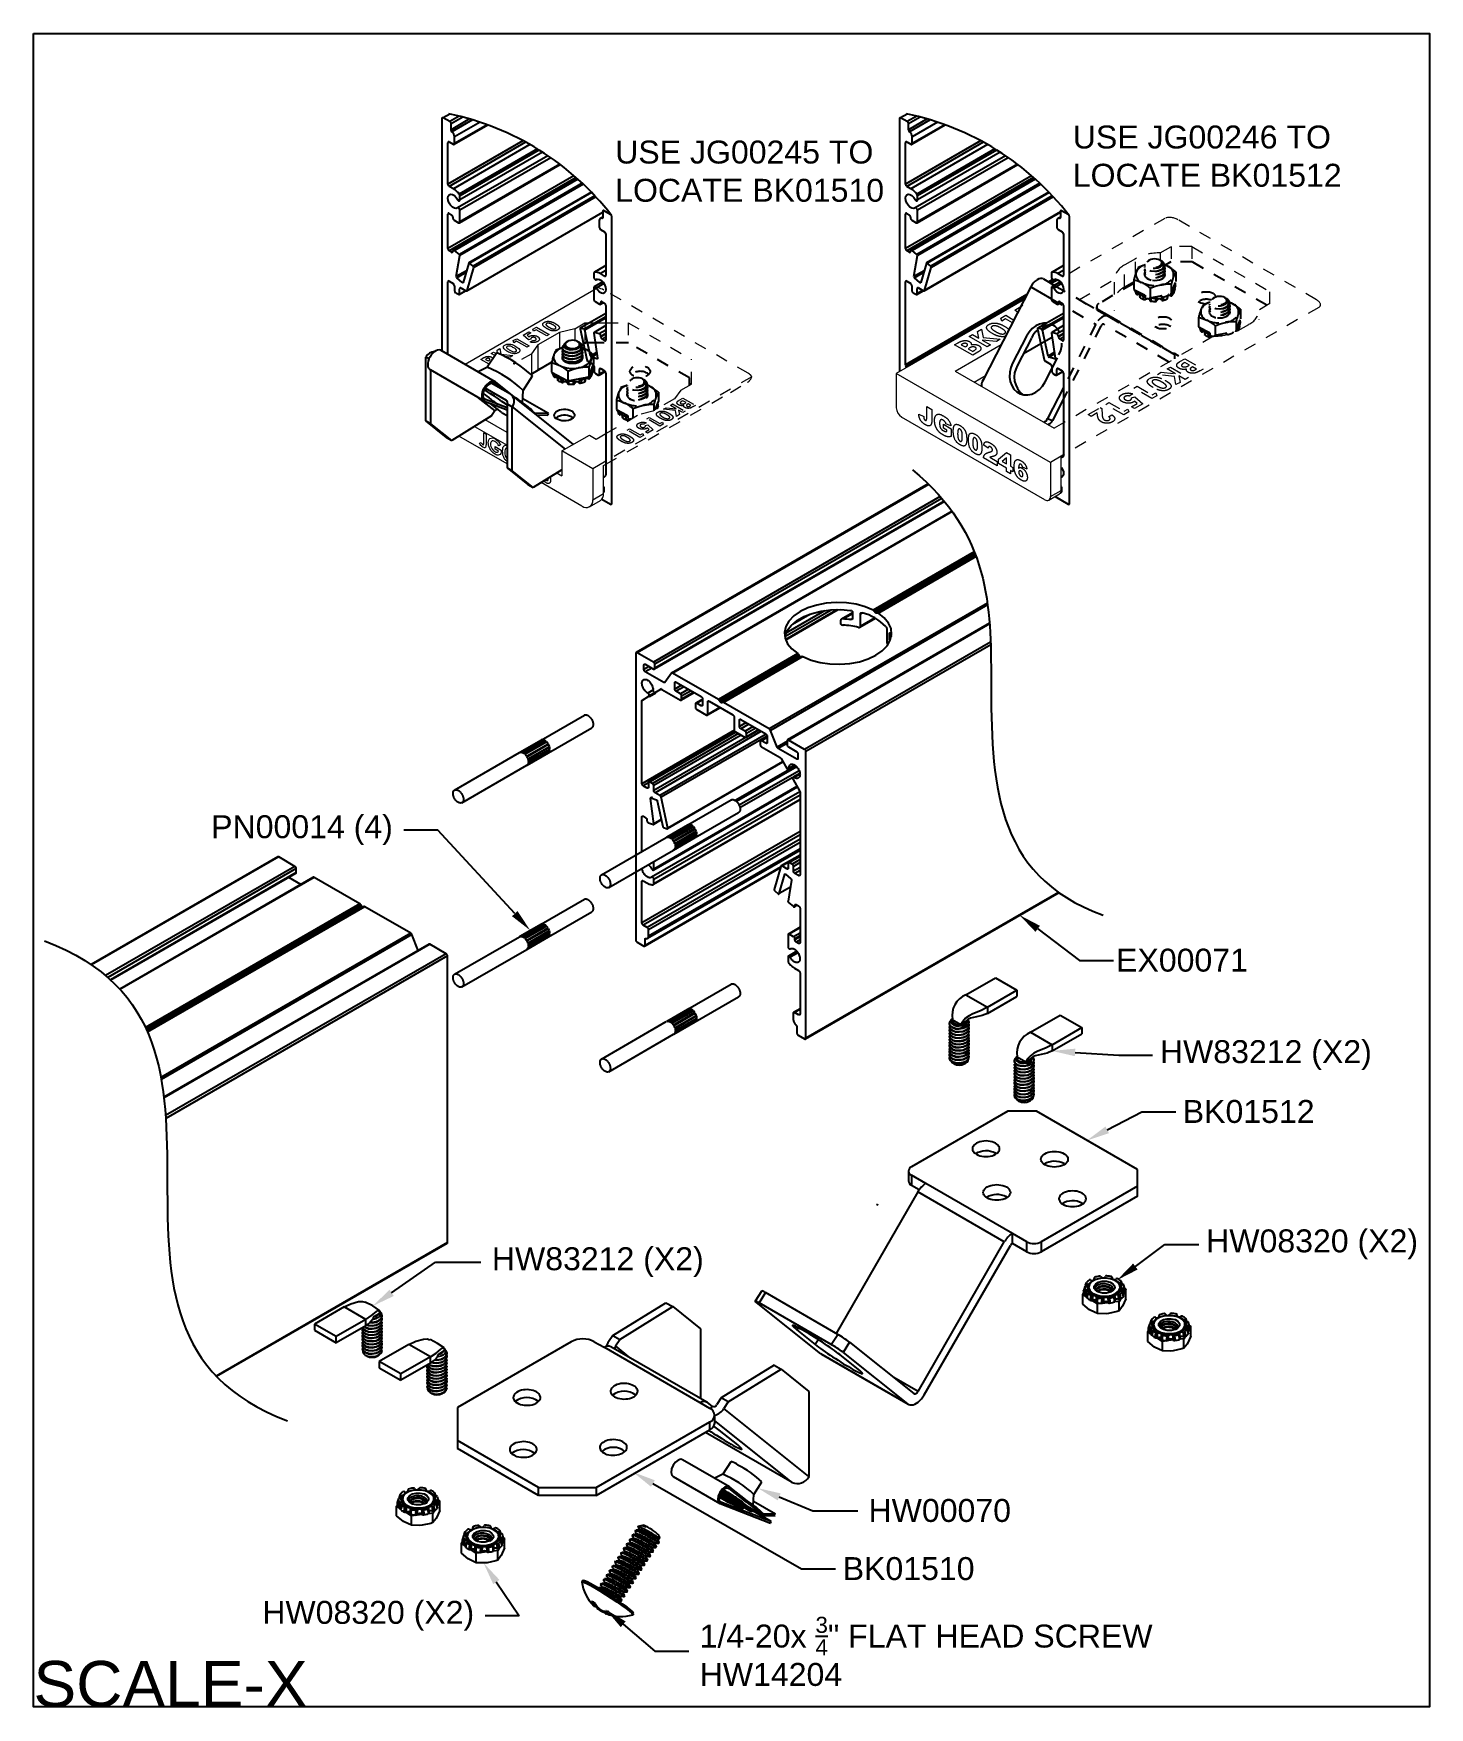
# Model space of a CAD drawing. Extents: x 0 to 11.4, y -13.7 to 0.
import ezdxf
from ezdxf import colors
from ezdxf.entities.mleader import LeaderData, LeaderLine
from ezdxf.math import Vec2, Vec3

# ---------------------------------------------------------------- set-up
doc = ezdxf.new("R2010")
doc.units = 0
doc.header["$LTSCALE"] = 0.5
doc.header["$MEASUREMENT"] = 0
doc.linetypes.add('HIDDEN2', pattern=[0.1875, 0.125, -0.0625])
for name, color, linetype in [('Brackets', 181, 'CONTINUOUS'), ('Dimension', 10, 'CONTINUOUS'), ('FAB DWG', 221, 'CONTINUOUS'), ('Hardware', 242, 'CONTINUOUS'), ('Housing', 150, 'CONTINUOUS'), ('Mounting', 4, 'CONTINUOUS')]:
    doc.layers.add(name, color=color, linetype=linetype)
doc.layers.add('Jig', color=41, linetype='CONTINUOUS', lineweight=13)
doc.layers.add('Text-Unprinted', color=131, linetype='CONTINUOUS', plot=False)
doc.styles.add('LSAD_Standard', font='arial.ttf')
doc.styles.get("Standard").update_dxf_attribs({"font": 'arial.ttf'})

msp = doc.modelspace()

# ---------------------------------------------------------------- texts
at = {"layer": 'FAB DWG', "ltscale": 0.5, "transparency": 16777216, "char_height": 0.18751, "attachment_point": 4}
for s, insert in [('\\A1;USE JG00246 TO\\PLOCATE BK01512', (8.497, -1.004)), ('\\A1;USE JG00245 TO\\PLOCATE BK01510', (4.756, -1.127))]:
    msp.add_mtext_dynamic_manual_height_columns(s, width=5.87359, gutter_width=0.469, heights=[0], dxfattribs=dict(at, insert=insert))
at = {"layer": 'Text-Unprinted', "ltscale": 0.5, "transparency": 16777216, "style": 'LSAD_Standard'}
msp.add_attdef('SCALE-X', (0, -13.68), 'XEffectiveScaleFactor', height=0.375, dxfattribs=at)

# ---------------------------------------------------------------- linework, layer by layer
at = {"layer": 'Brackets', "linetype": 'HIDDEN2', "transparency": 16777216}
for p, q in [((9.3, -1.868), (9.253, -1.895)), ((9.477, -1.868), (9.3, -1.868)), ((9.477, -1.868), (10.088, -2.221)), ((8.996, -2.043), (8.71, -2.208)), ((8.323, -2.168), (8.685, -2.377)), ((8.348, -2.059), (8.788, -2.313)), ((8.582, -2.194), (8.787, -2.312)), ((8.692, -2.234), (8.692, -2.257)), ((8.71, -2.259), (8.799, -2.31)), ((8.71, -2.259), (8.71, -2.267)), ((8.787, -2.312), (9.317, -2.618)), ((9.317, -2.618), (8.788, -2.313)), ((8.799, -2.31), (9.329, -2.617)), ((8.685, -2.377), (8.421, -2.893)), ((8.726, -2.393), (8.421, -2.988)), ((9.28, -2.683), (8.75, -2.377)), ((4.865, -2.529), (4.593, -2.529)), ((5.363, -2.816), (4.865, -2.529)), ((9.329, -2.617), (9.329, -2.659)), ((9.365, -2.638), (9.329, -2.617)), ((5.363, -2.876), (5.363, -2.816))]:
    msp.add_line(p, q, dxfattribs=at)
at = {"layer": 'Brackets', "linetype": 'Continuous', "transparency": 16777216}
for p, q in [((8.257, -2.006), (8.348, -2.059)), ((8.155, -2.071), (7.76, -2.842)), ((8.155, -2.071), (8.323, -2.168)), ((4.483, -2.546), (4.512, -2.529)), ((4.593, -2.529), (4.512, -2.529)), ((3.234, -2.66), (3.207, -2.645)), ((3.207, -3.167), (3.207, -2.645)), ((4.069, -2.785), (4.236, -2.688)), ((3.249, -3.192), (3.249, -2.753)), ((3.901, -2.95), (3.742, -2.858)), ((7.76, -2.842), (7.768, -2.827)), ((3.868, -3), (3.694, -2.899)), ((3.868, -3), (3.872, -3.003)), ((4.414, -3.359), (3.907, -2.954)), ((8.421, -2.893), (8.291, -3.148)), ((8.421, -2.988), (8.331, -3.164)), ((8.421, -2.988), (8.331, -3.164)), ((3.872, -3.029), (3.914, -3.053)), ((3.872, -3.029), (3.872, -3.551)), ((3.914, -3.053), (4.346, -3.398)), ((3.914, -3.576), (3.914, -3.053)), ((3.207, -3.167), (3.249, -3.192)), ((3.378, -3.303), (3.207, -3.167)), ((3.42, -3.328), (3.249, -3.192)), ((8.291, -3.148), (8.331, -3.164)), ((3.872, -3.551), (3.914, -3.576)), ((3.872, -3.551), (4.042, -3.687)), ((4.085, -3.712), (3.914, -3.576)), ((4.042, -3.687), (4.085, -3.712)), ((4.321, -3.566), (4.085, -3.712))]:
    msp.add_line(p, q, dxfattribs=at)
at = {"layer": 'Brackets', "linetype": 'Continuous', "lineweight": 25, "transparency": 16777216}
for p, q in [((8.119, -2.474), (8.005, -2.696)), ((8.159, -2.49), (8.046, -2.712)), ((8.271, -2.849), (8.326, -2.742))]:
    msp.add_line(p, q, dxfattribs=at)
at = {"layer": 'Brackets', "linetype": 'HIDDEN2', "lineweight": 25, "transparency": 16777216}
msp.add_line((8.326, -2.742), (8.384, -2.627), dxfattribs=at)
at = {"layer": 'Brackets', "transparency": 16777216}
for p, q in [((3.626, -2.97), (3.772, -3.086)), ((3.677, -2.942), (3.725, -2.98)), ((3.745, -3.127), (3.42, -3.328)), ((3.801, -3.076), (3.735, -3.024)), ((3.772, -3.086), (3.745, -3.127)), ((3.829, -3.099), (3.801, -3.076)), ((3.829, -3.099), (3.833, -3.101)), ((3.833, -3.101), (3.872, -3.124)), ((3.378, -3.303), (3.42, -3.328))]:
    msp.add_line(p, q, dxfattribs=at)
at = {"layer": 'Brackets', "linetype": 'Continuous', "transparency": 16777216, "flags": 128}
for points in [[(8.257, -2.006), (8.246, -2.002), (8.233, -2.002), (8.22, -2.006), (8.205, -2.013), (8.191, -2.024), (8.178, -2.037), (8.165, -2.053), (8.155, -2.071)], [(4.399, -3.086), (4.411, -3.094), (4.419, -3.103), (4.423, -3.113), (4.423, -3.123), (4.42, -3.133), (4.413, -3.143), (4.402, -3.151), (4.389, -3.158), (4.373, -3.163), (4.356, -3.166), (4.338, -3.167), (4.321, -3.166), (4.304, -3.162), (4.289, -3.157), (4.276, -3.149), (4.266, -3.141), (4.26, -3.131), (4.258, -3.121), (4.259, -3.11), (4.264, -3.1), (4.273, -3.091), (4.285, -3.084), (4.3, -3.078), (4.316, -3.074), (4.334, -3.072), (4.352, -3.072), (4.369, -3.074), (4.385, -3.079), (4.399, -3.086)], [(4.399, -3.134), (4.411, -3.142), (4.412, -3.144)]]:
    msp.add_lwpolyline(points, dxfattribs=at)
at = {"layer": 'Brackets', "linetype": 'HIDDEN2', "transparency": 16777216, "flags": 128}
for points in [[(9.646, -2.127), (9.632, -2.121), (9.615, -2.116), (9.597, -2.114), (9.578, -2.114), (9.56, -2.116), (9.543, -2.121), (9.529, -2.127), (9.517, -2.136), (9.509, -2.145), (9.505, -2.156), (9.505, -2.167), (9.509, -2.177), (9.517, -2.187), (9.529, -2.195), (9.543, -2.202), (9.56, -2.206), (9.578, -2.209), (9.588, -2.209)], [(8.788, -2.313), (8.777, -2.309), (8.764, -2.308), (8.75, -2.312), (8.736, -2.319), (8.721, -2.33), (8.708, -2.343), (8.696, -2.359), (8.685, -2.377)], [(9.292, -2.331), (9.278, -2.325), (9.261, -2.32), (9.243, -2.318), (9.224, -2.318), (9.206, -2.32), (9.19, -2.325), (9.175, -2.331), (9.163, -2.34), (9.155, -2.35), (9.151, -2.36), (9.151, -2.371), (9.155, -2.381), (9.163, -2.391), (9.175, -2.399), (9.19, -2.406), (9.206, -2.411), (9.224, -2.413), (9.243, -2.413), (9.261, -2.411), (9.278, -2.406), (9.292, -2.399), (9.304, -2.391), (9.312, -2.381), (9.316, -2.371), (9.316, -2.36), (9.312, -2.35), (9.304, -2.34), (9.292, -2.331)], [(8.75, -2.377), (8.748, -2.376), (8.745, -2.376), (8.741, -2.377), (8.738, -2.379), (8.734, -2.381), (8.731, -2.385), (8.728, -2.389), (8.726, -2.393)], [(5.018, -2.728), (5.029, -2.736), (5.037, -2.746), (5.042, -2.756), (5.042, -2.766), (5.039, -2.776), (5.032, -2.786), (5.021, -2.794), (5.008, -2.801), (4.992, -2.806), (4.975, -2.809), (4.957, -2.81), (4.939, -2.809), (4.922, -2.805), (4.907, -2.799), (4.895, -2.792), (4.885, -2.783), (4.879, -2.774), (4.876, -2.763), (4.878, -2.753), (4.883, -2.743), (4.892, -2.734), (4.904, -2.726), (4.919, -2.72), (4.935, -2.716), (4.953, -2.714), (4.971, -2.715), (4.988, -2.717), (5.004, -2.722), (5.018, -2.728)], [(5.018, -2.777), (5.029, -2.785), (5.031, -2.786)]]:
    msp.add_lwpolyline(points, dxfattribs=at)
at = {"layer": 'Brackets', "linetype": 'Continuous', "lineweight": 25, "transparency": 16777216, "flags": 128}
for points in [[(8.281, -2.369), (8.259, -2.368), (8.226, -2.376), (8.194, -2.391), (8.165, -2.413), (8.14, -2.441), (8.119, -2.474)], [(8.005, -2.696), (7.991, -2.732), (7.982, -2.77), (7.981, -2.809), (7.986, -2.845), (7.998, -2.879), (8.016, -2.907), (8.039, -2.93), (8.067, -2.946), (8.098, -2.955), (8.13, -2.955), (8.163, -2.948), (8.195, -2.932), (8.224, -2.91), (8.25, -2.882), (8.271, -2.849)]]:
    msp.add_lwpolyline(points, dxfattribs=at)
at = {"layer": 'Brackets', "linetype": 'HIDDEN2', "lineweight": 25, "transparency": 16777216, "flags": 128}
msp.add_lwpolyline([(8.384, -2.627), (8.399, -2.591), (8.407, -2.553), (8.409, -2.515), (8.404, -2.478), (8.392, -2.445), (8.374, -2.416), (8.35, -2.393), (8.323, -2.377), (8.292, -2.369), (8.281, -2.369)], dxfattribs=at)
at = {"layer": 'Brackets', "transparency": 16777216, "flags": 128}
msp.add_lwpolyline([(3.872, -3.039), (3.856, -3.026), (3.83, -3.008), (3.801, -2.988), (3.769, -2.966), (3.737, -2.945), (3.704, -2.925), (3.686, -2.914)], dxfattribs=at)
at = {"layer": 'Brackets', "linetype": 'HIDDEN2', "transparency": 16777216}
for centre, radius, start, end in [((9.588, -2.296), 0.123, 70.0418, 121.5427), ((8.72, -2.234), 0.0273, 110.806, 249.194), ((8.792, -2.301), 0.0119, 245.7156, 305.6315), ((9.234, -2.5), 0.122, 58.335, 121.665), ((9.322, -2.607), 0.0119, 245.7156, 305.6315), ((4.96, -2.881), 0.119, 61.0098, 127.3306)]:
    msp.add_arc(centre, radius, start, end, dxfattribs=at)
at = {"layer": 'Brackets', "linetype": 'Continuous', "lineweight": 25, "transparency": 16777216}
for centre, radius, start, end in [((8.32, -2.559), 0.175, 128.2819, 156.5747), ((8.201, -2.808), 0.182, 148.1816, 232.7832)]:
    msp.add_arc(centre, radius, start, end, dxfattribs=at)
at = {"layer": 'Brackets', "linetype": 'HIDDEN2', "lineweight": 25, "transparency": 16777216}
msp.add_arc((8.32, -2.559), 0.175, 83.5437, 128.2819, dxfattribs=at)
at = {"layer": 'Brackets', "linetype": 'Continuous', "transparency": 16777216}
for centre, radius, start, end in [((3.285, -2.692), 0.0912, 94.1341, 148.7426), ((7.812, -2.874), 0.061, 148.4763, 191.5358), ((3.856, -3.016), 0.0205, 321.2083, 53.9178), ((3.858, -3.008), 0.0725, 321.2083, 53.9178), ((4.342, -3.239), 0.119, 61.0098, 127.3306), ((8.24, -3.128), 0.0543, 291.6424, 338.7961), ((8.28, -3.143), 0.0554, 282.9973, 338.2675)]:
    msp.add_arc(centre, radius, start, end, dxfattribs=at)
at = {"layer": 'Brackets', "transparency": 16777216}
for centre, radius, start, end in [((4.872, -1.478), 1.89, 232.6418, 235.2847), ((3.792, -3.097), 0.0231, 66.4062, 151.5285)]:
    msp.add_arc(centre, radius, start, end, dxfattribs=at)
at = {"layer": 'Dimension', "transparency": 16777216}
for centre in [(2.934, -2.876), (6.675, -2.876)]:
    msp.add_arc(centre, 2.267, 37.756, 78.2279, dxfattribs=at)
msp.add_open_spline([(7.186, -3.568), (7.825, -4.088), (7.83, -5.485), (7.836, -6.882), (8.745, -7.207)], degree=3, knots=[0.24279, 0.24279, 0.24279, 0.24279, 1, 2, 2, 2, 2], dxfattribs=at)
msp.add_open_spline([(0.091, -7.419), (1.088, -7.796), (1.094, -9.386), (1.1, -10.976), (2.076, -11.341)], degree=3, dxfattribs=at)
at = {"layer": 'Hardware', "linetype": 'HIDDEN2', "transparency": 16777216}
for p, q in [((9.085, -1.905), (9.085, -1.909)), ((9.126, -1.853), (9.115, -1.859)), ((9.211, -1.854), (9.209, -1.853)), ((9.224, -1.861), (9.212, -1.855)), ((9.229, -1.883), (9.229, -1.88)), ((8.996, -2.014), (8.996, -2.092)), ((9.085, -1.931), (9.085, -1.934)), ((9.085, -1.956), (9.085, -1.96)), ((9.249, -1.972), (9.244, -1.989)), ((9.249, -1.921), (9.249, -1.918)), ((9.249, -1.947), (9.249, -1.944)), ((9.249, -1.972), (9.249, -1.969)), ((9.302, -2.129), (9.339, -2.027)), ((9.302, -2.051), (9.302, -2.129)), ((9.339, -1.949), (9.339, -2.027)), ((8.996, -2.092), (9.13, -2.161)), ((9.003, -2.095), (9.01, -2.115)), ((9.005, -2.096), (9.007, -2.099)), ((9.009, -2.106), (9.007, -2.099)), ((9.017, -2.13), (9.009, -2.106)), ((9.021, -2.105), (9.022, -2.107)), ((9.022, -2.105), (9.022, -2.107)), ((9.022, -2.107), (9.028, -2.132)), ((9.039, -2.128), (9.041, -2.134)), ((9.041, -2.131), (9.043, -2.138)), ((9.042, -2.121), (9.044, -2.119)), ((9.043, -2.138), (9.049, -2.16)), ((9.044, -2.119), (9.046, -2.117)), ((9.074, -2.153), (9.073, -2.147)), ((9.079, -2.175), (9.074, -2.153)), ((9.088, -2.141), (9.087, -2.143)), ((9.087, -2.143), (9.088, -2.149)), ((9.089, -2.14), (9.088, -2.141)), ((9.088, -2.141), (9.088, -2.149)), ((9.088, -2.149), (9.092, -2.173)), ((9.126, -2.159), (9.126, -2.161)), ((9.127, -2.181), (9.127, -2.179)), ((9.13, -2.083), (9.13, -2.161)), ((9.13, -2.161), (9.302, -2.129)), ((9.132, -2.161), (9.134, -2.161)), ((9.134, -2.161), (9.134, -2.167)), ((9.134, -2.167), (9.135, -2.188)), ((9.175, -2.169), (9.175, -2.163)), ((9.175, -2.19), (9.175, -2.169)), ((9.185, -2.153), (9.185, -2.155)), ((9.185, -2.162), (9.185, -2.156)), ((9.185, -2.161), (9.185, -2.184)), ((9.222, -2.179), (9.225, -2.155)), ((9.225, -2.147), (9.225, -2.155)), ((9.226, -2.149), (9.225, -2.147)), ((9.225, -2.155), (9.226, -2.149)), ((9.238, -2.16), (9.234, -2.182)), ((9.239, -2.154), (9.238, -2.16)), ((9.268, -2.17), (9.273, -2.148)), ((9.273, -2.148), (9.275, -2.141)), ((9.277, -2.144), (9.278, -2.137)), ((9.296, -2.144), (9.299, -2.129)), ((9.315, -2.119), (9.307, -2.143)), ((9.317, -2.112), (9.315, -2.119)), ((9.323, -2.08), (9.327, -2.064)), ((9.323, -2.122), (9.331, -2.097)), ((9.324, -2.08), (9.326, -2.081)), ((9.327, -2.064), (9.329, -2.056)), ((9.327, -2.06), (9.327, -2.064)), ((9.329, -2.056), (9.328, -2.056)), ((9.336, -2.06), (9.329, -2.082)), ((9.331, -2.097), (9.333, -2.09)), ((9.331, -2.097), (9.333, -2.09)), ((9.331, -2.097), (9.331, -2.097)), ((9.336, -2.061), (9.338, -2.054)), ((9.656, -2.159), (9.645, -2.165)), ((9.741, -2.16), (9.739, -2.159)), ((9.754, -2.168), (9.742, -2.161)), ((9.76, -2.189), (9.76, -2.186)), ((9.526, -2.32), (9.526, -2.398)), ((9.616, -2.212), (9.616, -2.215)), ((9.616, -2.237), (9.616, -2.24)), ((9.616, -2.263), (9.616, -2.266)), ((9.78, -2.279), (9.775, -2.295)), ((9.78, -2.228), (9.78, -2.224)), ((9.78, -2.253), (9.78, -2.25)), ((9.78, -2.279), (9.78, -2.275)), ((9.869, -2.255), (9.869, -2.333)), ((9.526, -2.398), (9.661, -2.467)), ((9.533, -2.401), (9.54, -2.421)), ((9.535, -2.403), (9.537, -2.405)), ((9.539, -2.412), (9.537, -2.405)), ((9.547, -2.437), (9.539, -2.412)), ((9.552, -2.411), (9.552, -2.413)), ((9.552, -2.411), (9.552, -2.413)), ((9.552, -2.413), (9.558, -2.439)), ((9.569, -2.434), (9.571, -2.441)), ((9.571, -2.437), (9.573, -2.444)), ((9.572, -2.427), (9.574, -2.425)), ((9.573, -2.444), (9.579, -2.466)), ((9.574, -2.425), (9.576, -2.424)), ((9.604, -2.459), (9.603, -2.453)), ((9.61, -2.481), (9.604, -2.459)), ((9.618, -2.447), (9.617, -2.449)), ((9.617, -2.449), (9.618, -2.455)), ((9.619, -2.446), (9.618, -2.447)), ((9.618, -2.447), (9.618, -2.455)), ((9.618, -2.455), (9.622, -2.479)), ((9.661, -2.389), (9.661, -2.467)), ((9.661, -2.467), (9.832, -2.435)), ((9.715, -2.459), (9.715, -2.461)), ((9.715, -2.468), (9.715, -2.462)), ((9.755, -2.453), (9.755, -2.461)), ((9.756, -2.455), (9.755, -2.453)), ((9.755, -2.461), (9.756, -2.455)), ((9.755, -2.464), (9.755, -2.461)), ((9.805, -2.448), (9.805, -2.448)), ((9.808, -2.447), (9.809, -2.444)), ((9.829, -2.438), (9.83, -2.435)), ((9.832, -2.435), (9.869, -2.333)), ((9.832, -2.357), (9.832, -2.435)), ((9.846, -2.425), (9.844, -2.431)), ((9.848, -2.419), (9.846, -2.425)), ((9.854, -2.386), (9.857, -2.37)), ((9.854, -2.386), (9.856, -2.387)), ((9.854, -2.425), (9.861, -2.403)), ((9.857, -2.37), (9.86, -2.363)), ((9.857, -2.367), (9.857, -2.37)), ((9.86, -2.363), (9.859, -2.362)), ((9.866, -2.366), (9.859, -2.388)), ((9.861, -2.403), (9.864, -2.396)), ((9.861, -2.403), (9.864, -2.396)), ((9.861, -2.403), (9.861, -2.403)), ((9.866, -2.368), (9.868, -2.36)), ((9.657, -2.465), (9.657, -2.467)), ((9.663, -2.467), (9.664, -2.467)), ((9.664, -2.467), (9.665, -2.473)), ((9.665, -2.473), (9.665, -2.476)), ((9.706, -2.473), (9.706, -2.469)), ((9.715, -2.467), (9.715, -2.472)), ((4.896, -2.824), (4.885, -2.831)), ((4.981, -2.826), (4.979, -2.824)), ((4.993, -2.833), (4.982, -2.826)), ((4.999, -2.855), (4.999, -2.851)), ((4.766, -2.997), (4.766, -3.075)), ((4.855, -2.877), (4.855, -2.88)), ((4.855, -2.902), (4.855, -2.906)), ((4.855, -2.928), (4.855, -2.931)), ((4.855, -2.954), (4.855, -2.956)), ((4.874, -2.986), (4.878, -2.989)), ((4.886, -2.993), (4.88, -2.987)), ((5.019, -2.893), (5.019, -2.89)), ((5.019, -2.918), (5.019, -2.915)), ((5.019, -2.944), (5.019, -2.941)), ((5.084, -3.078), (5.109, -3.01)), ((5.109, -2.932), (5.109, -3.01)), ((4.766, -3.075), (4.899, -3.144)), ((4.773, -3.079), (4.779, -3.099)), ((4.775, -3.08), (4.776, -3.082)), ((4.779, -3.089), (4.776, -3.082)), ((4.787, -3.114), (4.779, -3.089)), ((4.791, -3.088), (4.792, -3.091)), ((4.792, -3.089), (4.792, -3.091)), ((4.792, -3.091), (4.797, -3.116)), ((4.808, -3.112), (4.81, -3.118)), ((4.811, -3.115), (4.813, -3.121)), ((4.812, -3.104), (4.814, -3.103)), ((4.813, -3.121), (4.819, -3.144)), ((4.814, -3.103), (4.816, -3.101)), ((4.844, -3.137), (4.843, -3.13)), ((4.849, -3.159), (4.844, -3.137)), ((4.858, -3.125), (4.857, -3.126)), ((4.857, -3.126), (4.858, -3.133)), ((4.859, -3.123), (4.858, -3.125)), ((4.858, -3.125), (4.858, -3.133)), ((4.858, -3.133), (4.862, -3.157)), ((4.896, -3.143), (4.896, -3.144)), ((4.9, -3.067), (4.9, -3.143)), ((5.072, -3.034), (5.072, -3.085)), ((5.093, -3.064), (5.096, -3.048)), ((5.093, -3.064), (5.096, -3.064)), ((5.096, -3.048), (5.099, -3.04)), ((5.096, -3.044), (5.096, -3.048)), ((5.099, -3.04), (5.098, -3.04)), ((5.106, -3.043), (5.099, -3.066)), ((5.105, -3.045), (5.108, -3.037))]:
    msp.add_line(p, q, dxfattribs=at)
at = {"layer": 'Hardware', "linetype": 'Continuous', "transparency": 16777216}
for p, q in [((3.774, -2.847), (3.333, -2.591)), ((4.325, -2.571), (4.325, -2.574)), ((4.325, -2.596), (4.325, -2.599)), ((4.366, -2.518), (4.355, -2.524)), ((4.45, -2.519), (4.448, -2.518)), ((4.463, -2.527), (4.451, -2.52)), ((4.469, -2.548), (4.469, -2.545)), ((4.489, -2.587), (4.489, -2.583)), ((3.711, -2.728), (3.636, -2.766)), ((3.787, -2.61), (3.71, -2.728)), ((4.235, -2.691), (4.235, -2.769)), ((4.325, -2.622), (4.325, -2.625)), ((4.325, -2.647), (4.325, -2.65)), ((4.344, -2.68), (4.348, -2.683)), ((4.356, -2.687), (4.35, -2.681)), ((4.489, -2.612), (4.489, -2.609)), ((4.489, -2.638), (4.489, -2.634)), ((4.541, -2.806), (4.578, -2.704)), ((4.541, -2.728), (4.541, -2.806)), ((4.566, -2.741), (4.569, -2.734)), ((4.569, -2.734), (4.568, -2.734)), ((4.575, -2.737), (4.568, -2.759)), ((4.575, -2.739), (4.578, -2.731)), ((4.578, -2.626), (4.578, -2.704)), ((3.242, -2.748), (3.684, -3.003)), ((3.77, -2.862), (3.764, -2.858)), ((3.77, -2.862), (3.827, -2.907)), ((3.94, -2.978), (3.778, -2.849)), ((4.004, -2.918), (4.081, -2.8)), ((4.235, -2.769), (4.37, -2.839)), ((4.242, -2.773), (4.249, -2.792)), ((4.245, -2.774), (4.246, -2.776)), ((4.248, -2.783), (4.246, -2.776)), ((4.257, -2.808), (4.248, -2.783)), ((4.261, -2.782), (4.261, -2.784)), ((4.261, -2.782), (4.261, -2.784)), ((4.261, -2.784), (4.267, -2.81)), ((4.278, -2.805), (4.28, -2.812)), ((4.281, -2.798), (4.283, -2.797)), ((4.281, -2.808), (4.282, -2.815)), ((4.282, -2.815), (4.288, -2.838)), ((4.283, -2.797), (4.285, -2.795)), ((4.314, -2.83), (4.312, -2.824)), ((4.319, -2.853), (4.314, -2.83)), ((4.328, -2.818), (4.326, -2.82)), ((4.326, -2.82), (4.328, -2.826)), ((4.328, -2.817), (4.328, -2.818)), ((4.328, -2.818), (4.328, -2.826)), ((4.328, -2.826), (4.331, -2.85)), ((4.366, -2.836), (4.366, -2.838)), ((4.367, -2.859), (4.367, -2.856)), ((4.37, -2.761), (4.37, -2.839)), ((4.37, -2.839), (4.541, -2.806)), ((4.372, -2.838), (4.373, -2.839)), ((4.373, -2.839), (4.374, -2.845)), ((4.374, -2.845), (4.375, -2.866)), ((4.415, -2.846), (4.415, -2.84)), ((4.415, -2.868), (4.415, -2.846)), ((4.424, -2.83), (4.424, -2.832)), ((4.424, -2.839), (4.424, -2.833)), ((4.424, -2.838), (4.424, -2.861)), ((4.462, -2.856), (4.464, -2.832)), ((4.464, -2.824), (4.464, -2.832)), ((4.465, -2.826), (4.464, -2.824)), ((4.464, -2.832), (4.465, -2.826)), ((4.478, -2.837), (4.474, -2.859)), ((4.479, -2.831), (4.478, -2.837)), ((4.508, -2.847), (4.513, -2.825)), ((4.513, -2.825), (4.514, -2.819)), ((4.516, -2.821), (4.518, -2.815)), ((4.535, -2.822), (4.539, -2.807)), ((4.555, -2.796), (4.547, -2.821)), ((4.557, -2.79), (4.555, -2.796)), ((4.562, -2.799), (4.57, -2.775)), ((4.563, -2.757), (4.566, -2.741)), ((4.563, -2.757), (4.565, -2.758)), ((4.566, -2.738), (4.566, -2.741)), ((4.57, -2.774), (4.573, -2.767)), ((4.57, -2.775), (4.573, -2.767)), ((4.57, -2.775), (4.57, -2.774)), ((3.695, -2.992), (3.688, -2.988)), ((3.688, -3.005), (3.872, -3.076)), ((3.872, -3.061), (3.695, -2.992)), ((3.939, -2.98), (3.94, -2.978)), ((3.999, -3.021), (4.004, -2.918)), ((4.21, -3.106), (4.001, -2.986)), ((4.098, -3.107), (4.099, -3.105)), ((4.21, -3.106), (4.099, -3.105)), ((4.114, -3.119), (4.205, -3.12)), ((4.205, -3.12), (4.21, -3.106)), ((7.622, -7.859), (7.864, -7.719)), ((7.864, -7.719), (8.041, -7.821)), ((7.622, -7.859), (7.799, -7.961)), ((7.799, -7.961), (8.041, -7.821)), ((7.799, -8.012), (8.041, -7.872)), ((8.041, -7.821), (8.041, -7.872)), ((7.512, -8.06), (7.582, -8.101)), ((7.799, -7.961), (7.799, -8.012)), ((8.152, -8.165), (8.394, -8.025)), ((8.394, -8.025), (8.571, -8.127)), ((7.487, -8.093), (7.487, -8.097)), ((7.487, -8.119), (7.487, -8.122)), ((7.487, -8.144), (7.487, -8.148)), ((7.487, -8.17), (7.487, -8.173)), ((7.487, -8.195), (7.487, -8.199)), ((7.582, -8.101), (7.626, -8.075)), ((7.651, -8.109), (7.651, -8.106)), ((7.651, -8.135), (7.651, -8.132)), ((7.651, -8.16), (7.651, -8.157)), ((7.651, -8.186), (7.651, -8.183)), ((7.651, -8.211), (7.651, -8.208)), ((8.152, -8.165), (8.329, -8.267)), ((8.329, -8.267), (8.571, -8.127)), ((8.329, -8.318), (8.571, -8.178)), ((8.571, -8.127), (8.571, -8.178)), ((7.487, -8.221), (7.487, -8.224)), ((7.487, -8.246), (7.487, -8.25)), ((7.487, -8.272), (7.487, -8.275)), ((7.487, -8.297), (7.487, -8.301)), ((7.487, -8.323), (7.487, -8.326)), ((7.651, -8.237), (7.651, -8.234)), ((7.651, -8.262), (7.651, -8.259)), ((7.651, -8.288), (7.651, -8.285)), ((7.651, -8.313), (7.651, -8.31)), ((7.651, -8.339), (7.651, -8.336)), ((8.329, -8.267), (8.329, -8.318)), ((7.487, -8.348), (7.487, -8.352)), ((7.52, -8.419), (7.527, -8.423)), ((7.61, -8.423), (7.621, -8.417)), ((7.651, -8.364), (7.651, -8.361)), ((8.017, -8.399), (8.017, -8.403)), ((8.017, -8.425), (8.017, -8.428)), ((8.017, -8.45), (8.017, -8.454)), ((8.017, -8.476), (8.017, -8.479)), ((8.042, -8.366), (8.112, -8.407)), ((8.112, -8.407), (8.156, -8.381)), ((8.181, -8.415), (8.181, -8.412)), ((8.181, -8.441), (8.181, -8.438)), ((8.181, -8.466), (8.181, -8.463)), ((8.017, -8.501), (8.017, -8.505)), ((8.017, -8.527), (8.017, -8.53)), ((8.017, -8.552), (8.017, -8.556)), ((8.017, -8.578), (8.017, -8.581)), ((8.017, -8.603), (8.017, -8.607)), ((8.181, -8.492), (8.181, -8.489)), ((8.181, -8.517), (8.181, -8.514)), ((8.181, -8.543), (8.181, -8.54)), ((8.181, -8.568), (8.181, -8.565)), ((8.181, -8.594), (8.181, -8.591)), ((8.181, -8.619), (8.181, -8.616)), ((8.017, -8.629), (8.017, -8.632)), ((8.017, -8.654), (8.017, -8.658)), ((8.05, -8.725), (8.057, -8.729)), ((8.14, -8.729), (8.151, -8.723)), ((8.181, -8.645), (8.181, -8.642)), ((8.181, -8.67), (8.181, -8.667)), ((8.595, -10.245), (8.587, -10.271)), ((8.601, -10.236), (8.6, -10.241)), ((8.602, -10.234), (8.61, -10.211)), ((8.613, -10.219), (8.608, -10.241)), ((8.627, -10.249), (8.627, -10.254)), ((8.63, -10.269), (8.627, -10.254)), ((8.672, -10.177), (8.671, -10.187)), ((8.82, -10.175), (8.82, -10.17)), ((8.885, -10.254), (8.885, -10.249)), ((8.893, -10.228), (8.89, -10.207)), ((8.891, -10.198), (8.897, -10.221)), ((8.9, -10.228), (8.899, -10.224)), ((8.914, -10.287), (8.908, -10.261)), ((8.92, -10.251), (8.914, -10.232)), ((8.917, -10.254), (8.925, -10.28)), ((8.925, -10.264), (8.92, -10.251)), ((8.923, -10.26), (8.932, -10.266)), ((8.58, -10.309), (8.586, -10.297)), ((8.58, -10.387), (8.58, -10.309)), ((8.612, -10.33), (8.58, -10.309)), ((8.587, -10.271), (8.584, -10.278)), ((8.584, -10.278), (8.585, -10.277)), ((8.587, -10.27), (8.585, -10.277)), ((8.587, -10.271), (8.587, -10.27)), ((8.588, -10.302), (8.59, -10.294)), ((8.59, -10.294), (8.598, -10.268)), ((8.602, -10.301), (8.6, -10.309)), ((8.6, -10.309), (8.602, -10.309)), ((8.608, -10.274), (8.602, -10.301)), ((8.602, -10.309), (8.602, -10.301)), ((8.613, -10.326), (8.611, -10.334)), ((8.62, -10.296), (8.613, -10.326)), ((8.613, -10.326), (8.613, -10.326)), ((8.615, -10.329), (8.613, -10.337)), ((8.621, -10.3), (8.615, -10.329)), ((8.64, -10.356), (8.641, -10.347)), ((8.641, -10.347), (8.647, -10.318)), ((8.655, -10.349), (8.654, -10.357)), ((8.654, -10.357), (8.655, -10.357)), ((8.66, -10.32), (8.655, -10.349)), ((8.655, -10.357), (8.655, -10.349)), ((8.7, -10.386), (8.655, -10.357)), ((8.69, -10.363), (8.689, -10.371)), ((8.691, -10.361), (8.692, -10.331)), ((8.696, -10.367), (8.695, -10.376)), ((8.699, -10.336), (8.696, -10.367)), ((8.789, -10.376), (8.7, -10.386)), ((8.7, -10.464), (8.7, -10.386)), ((8.736, -10.372), (8.738, -10.341)), ((8.736, -10.381), (8.736, -10.372)), ((8.748, -10.339), (8.747, -10.369)), ((8.747, -10.377), (8.747, -10.369)), ((8.747, -10.369), (8.747, -10.378)), ((8.747, -10.378), (8.747, -10.377)), ((8.789, -10.367), (8.787, -10.338)), ((8.789, -10.376), (8.789, -10.367)), ((8.789, -10.376), (8.789, -10.367)), ((8.789, -10.376), (8.789, -10.376)), ((8.798, -10.339), (8.801, -10.37)), ((8.801, -10.37), (8.802, -10.378)), ((8.839, -10.361), (8.835, -10.33)), ((8.84, -10.369), (8.839, -10.361)), ((8.84, -10.325), (8.842, -10.355)), ((8.876, -10.365), (8.84, -10.369)), ((8.845, -10.365), (8.844, -10.356)), ((8.874, -10.339), (8.869, -10.311)), ((8.874, -10.347), (8.874, -10.339)), ((8.876, -10.348), (8.874, -10.339)), ((8.874, -10.347), (8.876, -10.348)), ((8.887, -10.346), (8.876, -10.365)), ((8.876, -10.443), (8.876, -10.365)), ((8.881, -10.307), (8.888, -10.336)), ((8.888, -10.336), (8.89, -10.345)), ((8.91, -10.316), (8.902, -10.288)), ((8.932, -10.344), (8.904, -10.405)), ((8.916, -10.295), (8.908, -10.309)), ((8.912, -10.324), (8.91, -10.316)), ((8.913, -10.321), (8.911, -10.313)), ((8.914, -10.295), (8.914, -10.287)), ((8.917, -10.295), (8.914, -10.287)), ((8.914, -10.295), (8.917, -10.295)), ((8.925, -10.28), (8.928, -10.287)), ((8.932, -10.266), (8.927, -10.275)), ((8.932, -10.344), (8.932, -10.266)), ((2.54, -10.411), (2.297, -10.551)), ((2.716, -10.513), (2.474, -10.653)), ((2.716, -10.513), (2.54, -10.411)), ((2.716, -10.564), (2.716, -10.513)), ((2.783, -10.49), (2.826, -10.465)), ((2.851, -10.486), (2.851, -10.483)), ((2.851, -10.511), (2.851, -10.508)), ((2.851, -10.537), (2.851, -10.534)), ((8.7, -10.464), (8.64, -10.437)), ((9.132, -10.54), (9.14, -10.517)), ((9.143, -10.525), (9.138, -10.547)), ((9.202, -10.483), (9.201, -10.493)), ((9.35, -10.48), (9.35, -10.476)), ((9.423, -10.534), (9.42, -10.513)), ((9.421, -10.504), (9.427, -10.527)), ((9.43, -10.534), (9.429, -10.53)), ((9.45, -10.557), (9.444, -10.538)), ((2.474, -10.653), (2.297, -10.551)), ((2.297, -10.551), (2.297, -10.602)), ((2.297, -10.602), (2.474, -10.704)), ((2.716, -10.564), (2.474, -10.704)), ((2.474, -10.704), (2.474, -10.653)), ((2.687, -10.597), (2.687, -10.601)), ((2.687, -10.623), (2.687, -10.626)), ((2.687, -10.648), (2.687, -10.652)), ((2.687, -10.674), (2.687, -10.677)), ((2.851, -10.562), (2.851, -10.559)), ((2.851, -10.588), (2.851, -10.585)), ((2.851, -10.613), (2.851, -10.61)), ((2.851, -10.639), (2.851, -10.636)), ((2.851, -10.664), (2.851, -10.661)), ((9.11, -10.615), (9.116, -10.603)), ((9.142, -10.636), (9.11, -10.615)), ((9.11, -10.693), (9.11, -10.615)), ((9.117, -10.577), (9.114, -10.584)), ((9.114, -10.584), (9.115, -10.583)), ((9.117, -10.576), (9.115, -10.583)), ((9.125, -10.551), (9.117, -10.577)), ((9.117, -10.577), (9.117, -10.576)), ((9.118, -10.608), (9.12, -10.6)), ((9.12, -10.6), (9.128, -10.574)), ((9.131, -10.542), (9.13, -10.547)), ((9.132, -10.607), (9.13, -10.615)), ((9.13, -10.615), (9.132, -10.615)), ((9.138, -10.58), (9.132, -10.607)), ((9.132, -10.615), (9.132, -10.607)), ((9.143, -10.632), (9.141, -10.64)), ((9.15, -10.602), (9.143, -10.632)), ((9.143, -10.632), (9.143, -10.632)), ((9.145, -10.635), (9.143, -10.643)), ((9.151, -10.606), (9.145, -10.635)), ((9.157, -10.555), (9.157, -10.56)), ((9.16, -10.575), (9.157, -10.56)), ((9.17, -10.662), (9.171, -10.653)), ((9.171, -10.653), (9.177, -10.624)), ((9.185, -10.655), (9.184, -10.663)), ((9.184, -10.663), (9.185, -10.663)), ((9.19, -10.626), (9.185, -10.655)), ((9.185, -10.663), (9.185, -10.655)), ((9.23, -10.692), (9.185, -10.663)), ((9.22, -10.669), (9.219, -10.677)), ((9.221, -10.667), (9.222, -10.637)), ((9.227, -10.673), (9.225, -10.682)), ((9.229, -10.642), (9.227, -10.673)), ((9.266, -10.678), (9.268, -10.647)), ((9.278, -10.645), (9.277, -10.675)), ((9.319, -10.673), (9.317, -10.643)), ((9.319, -10.681), (9.319, -10.673)), ((9.319, -10.682), (9.319, -10.673)), ((9.328, -10.645), (9.331, -10.675)), ((9.369, -10.667), (9.365, -10.636)), ((9.37, -10.675), (9.369, -10.667)), ((9.37, -10.631), (9.372, -10.661)), ((9.406, -10.671), (9.37, -10.675)), ((9.375, -10.671), (9.374, -10.662)), ((9.404, -10.645), (9.399, -10.617)), ((9.404, -10.653), (9.404, -10.645)), ((9.406, -10.654), (9.404, -10.645)), ((9.404, -10.653), (9.406, -10.654)), ((9.417, -10.652), (9.406, -10.671)), ((9.406, -10.749), (9.406, -10.671)), ((9.411, -10.613), (9.418, -10.642)), ((9.415, -10.56), (9.415, -10.555)), ((9.418, -10.642), (9.42, -10.651)), ((9.44, -10.622), (9.432, -10.594)), ((9.462, -10.65), (9.434, -10.711)), ((9.444, -10.593), (9.438, -10.567)), ((9.446, -10.601), (9.438, -10.615)), ((9.442, -10.63), (9.44, -10.622)), ((9.443, -10.627), (9.441, -10.619)), ((9.444, -10.601), (9.444, -10.593)), ((9.447, -10.601), (9.444, -10.593)), ((9.444, -10.601), (9.447, -10.601)), ((9.447, -10.56), (9.455, -10.586)), ((9.455, -10.57), (9.45, -10.557)), ((9.453, -10.566), (9.462, -10.572)), ((9.455, -10.586), (9.458, -10.593)), ((9.462, -10.572), (9.457, -10.581)), ((9.462, -10.65), (9.462, -10.572)), ((2.687, -10.699), (2.687, -10.703)), ((2.687, -10.725), (2.687, -10.728)), ((2.687, -10.75), (2.687, -10.754)), ((2.713, -10.804), (2.725, -10.811)), ((2.726, -10.811), (2.728, -10.813)), ((2.811, -10.813), (2.815, -10.81)), ((3.07, -10.717), (2.827, -10.857)), ((2.851, -10.69), (2.851, -10.687)), ((2.851, -10.715), (2.851, -10.712)), ((2.851, -10.741), (2.851, -10.738)), ((3.246, -10.819), (3.07, -10.717)), ((3.313, -10.796), (3.356, -10.771)), ((3.381, -10.792), (3.381, -10.789)), ((9.23, -10.77), (9.17, -10.743)), ((9.319, -10.681), (9.23, -10.692)), ((9.23, -10.77), (9.23, -10.692)), ((9.266, -10.687), (9.266, -10.678)), ((9.277, -10.683), (9.277, -10.675)), ((9.277, -10.675), (9.277, -10.684)), ((9.277, -10.684), (9.277, -10.683)), ((9.319, -10.681), (9.319, -10.682)), ((9.331, -10.675), (9.332, -10.684)), ((3.004, -10.959), (2.827, -10.857)), ((2.827, -10.857), (2.827, -10.908)), ((2.827, -10.908), (3.004, -11.01)), ((3.246, -10.819), (3.004, -10.959)), ((3.246, -10.87), (3.004, -11.01)), ((3.217, -10.903), (3.217, -10.907)), ((3.217, -10.929), (3.217, -10.932)), ((3.246, -10.87), (3.246, -10.819)), ((3.381, -10.817), (3.381, -10.814)), ((3.381, -10.843), (3.381, -10.84)), ((3.381, -10.868), (3.381, -10.865)), ((3.381, -10.894), (3.381, -10.891)), ((3.381, -10.919), (3.381, -10.916)), ((3.381, -10.945), (3.381, -10.942)), ((3.004, -11.01), (3.004, -10.959)), ((3.217, -10.954), (3.217, -10.958)), ((3.217, -10.98), (3.217, -10.983)), ((3.217, -11.005), (3.217, -11.009)), ((3.217, -11.031), (3.217, -11.034)), ((3.217, -11.056), (3.217, -11.06)), ((3.381, -10.97), (3.381, -10.967)), ((3.381, -10.996), (3.381, -10.993)), ((3.381, -11.021), (3.381, -11.018)), ((3.381, -11.047), (3.381, -11.044)), ((3.243, -11.11), (3.255, -11.117)), ((3.256, -11.117), (3.258, -11.119)), ((3.341, -11.119), (3.345, -11.116)), ((3.21, -11.906), (3.209, -11.902)), ((2.969, -12.04), (2.976, -12.029)), ((2.969, -12.118), (2.969, -12.04)), ((3.002, -12.061), (2.969, -12.04)), ((2.977, -12.002), (2.974, -12.009)), ((2.977, -12.002), (2.974, -12.01)), ((2.974, -12.01), (2.975, -12.009)), ((2.985, -11.976), (2.977, -12.002)), ((2.977, -12.002), (2.977, -12.002)), ((2.977, -12.034), (2.98, -12.026)), ((2.98, -12.026), (2.988, -11.999)), ((2.992, -12.032), (2.989, -12.04)), ((2.989, -12.04), (2.992, -12.041)), ((2.991, -11.967), (2.99, -11.972)), ((2.992, -11.966), (3, -11.942)), ((2.998, -12.005), (2.992, -12.032)), ((2.992, -12.041), (2.992, -12.032)), ((3.002, -11.951), (2.998, -11.972)), ((3.009, -12.028), (3.003, -12.057)), ((3.011, -12.031), (3.005, -12.061)), ((3.017, -11.981), (3.017, -11.985)), ((3.02, -12.001), (3.017, -11.985)), ((3.062, -11.908), (3.061, -11.919)), ((3.264, -12.071), (3.259, -12.042)), ((3.271, -12.039), (3.278, -12.068)), ((3.275, -11.985), (3.275, -11.981)), ((3.283, -11.959), (3.279, -11.939)), ((3.28, -11.93), (3.287, -11.953)), ((3.29, -11.96), (3.289, -11.955)), ((3.3, -12.048), (3.292, -12.019)), ((3.304, -12.019), (3.298, -11.992)), ((3.306, -12.027), (3.298, -12.041)), ((3.31, -11.983), (3.304, -11.963)), ((3.304, -12.027), (3.304, -12.019)), ((3.307, -12.026), (3.304, -12.019)), ((3.304, -12.027), (3.307, -12.026)), ((3.306, -11.985), (3.315, -12.011)), ((3.315, -11.995), (3.31, -11.983)), ((3.313, -11.992), (3.322, -11.998)), ((3.315, -12.011), (3.317, -12.019)), ((3.322, -11.998), (3.317, -12.007)), ((3.322, -12.075), (3.322, -11.998)), ((3.003, -12.057), (3.001, -12.065)), ((3.005, -12.061), (3.002, -12.069)), ((3.003, -12.057), (3.003, -12.057)), ((3.029, -12.087), (3.031, -12.079)), ((3.09, -12.196), (3.03, -12.168)), ((3.031, -12.079), (3.037, -12.049)), ((3.045, -12.08), (3.044, -12.089)), ((3.044, -12.089), (3.045, -12.088)), ((3.09, -12.118), (3.044, -12.089)), ((3.05, -12.051), (3.045, -12.08)), ((3.045, -12.088), (3.045, -12.08)), ((3.08, -12.094), (3.079, -12.103)), ((3.081, -12.093), (3.082, -12.063)), ((3.086, -12.098), (3.085, -12.107)), ((3.089, -12.067), (3.086, -12.098)), ((3.179, -12.107), (3.09, -12.118)), ((3.09, -12.196), (3.09, -12.118)), ((3.126, -12.104), (3.128, -12.073)), ((3.126, -12.113), (3.126, -12.104)), ((3.138, -12.071), (3.137, -12.101)), ((3.137, -12.109), (3.137, -12.101)), ((3.137, -12.101), (3.137, -12.11)), ((3.137, -12.11), (3.137, -12.109)), ((3.179, -12.099), (3.177, -12.069)), ((3.179, -12.107), (3.179, -12.099)), ((3.179, -12.108), (3.179, -12.099)), ((3.179, -12.107), (3.179, -12.108)), ((3.188, -12.07), (3.191, -12.101)), ((3.191, -12.101), (3.191, -12.11)), ((3.229, -12.092), (3.225, -12.061)), ((3.23, -12.101), (3.229, -12.092)), ((3.23, -12.056), (3.232, -12.086)), ((3.266, -12.096), (3.23, -12.101)), ((3.235, -12.097), (3.234, -12.088)), ((3.264, -12.079), (3.264, -12.071)), ((3.266, -12.079), (3.264, -12.071)), ((3.264, -12.079), (3.266, -12.079)), ((3.277, -12.078), (3.266, -12.096)), ((3.266, -12.174), (3.266, -12.096)), ((3.278, -12.068), (3.28, -12.076)), ((3.322, -12.075), (3.294, -12.136)), ((3.303, -12.053), (3.3, -12.045)), ((3.302, -12.056), (3.3, -12.048)), ((3.507, -12.308), (3.504, -12.315)), ((3.507, -12.308), (3.504, -12.316)), ((3.504, -12.316), (3.505, -12.315)), ((3.515, -12.282), (3.507, -12.308)), ((3.507, -12.308), (3.507, -12.308)), ((3.51, -12.332), (3.518, -12.305)), ((3.521, -12.273), (3.52, -12.278)), ((3.522, -12.272), (3.53, -12.248)), ((3.528, -12.311), (3.522, -12.338)), ((3.532, -12.257), (3.528, -12.278)), ((3.547, -12.287), (3.547, -12.291)), ((3.55, -12.306), (3.547, -12.291)), ((3.592, -12.214), (3.591, -12.225)), ((3.74, -12.212), (3.739, -12.208)), ((3.805, -12.291), (3.805, -12.287)), ((3.813, -12.265), (3.809, -12.245)), ((3.81, -12.236), (3.817, -12.259)), ((3.82, -12.265), (3.819, -12.261)), ((3.834, -12.325), (3.828, -12.298)), ((3.84, -12.289), (3.834, -12.269)), ((3.836, -12.291), (3.845, -12.317)), ((3.845, -12.301), (3.84, -12.289)), ((3.843, -12.298), (3.852, -12.303)), ((3.852, -12.303), (3.847, -12.313)), ((3.852, -12.381), (3.852, -12.303)), ((3.499, -12.346), (3.506, -12.335)), ((3.532, -12.367), (3.499, -12.346)), ((3.499, -12.424), (3.499, -12.346)), ((3.507, -12.34), (3.51, -12.332)), ((3.522, -12.338), (3.519, -12.346)), ((3.519, -12.346), (3.522, -12.347)), ((3.522, -12.347), (3.522, -12.338)), ((3.533, -12.363), (3.531, -12.371)), ((3.535, -12.367), (3.532, -12.375)), ((3.539, -12.334), (3.533, -12.363)), ((3.533, -12.363), (3.533, -12.363)), ((3.541, -12.337), (3.535, -12.367)), ((3.559, -12.393), (3.561, -12.385)), ((3.561, -12.385), (3.567, -12.355)), ((3.575, -12.386), (3.574, -12.395)), ((3.574, -12.395), (3.575, -12.394)), ((3.62, -12.424), (3.574, -12.395)), ((3.58, -12.357), (3.575, -12.386)), ((3.575, -12.394), (3.575, -12.386)), ((3.61, -12.4), (3.609, -12.409)), ((3.611, -12.399), (3.612, -12.369)), ((3.616, -12.404), (3.615, -12.413)), ((3.619, -12.373), (3.616, -12.404)), ((3.709, -12.413), (3.62, -12.424)), ((3.62, -12.502), (3.62, -12.424)), ((3.656, -12.41), (3.658, -12.379)), ((3.656, -12.419), (3.656, -12.41)), ((3.668, -12.377), (3.667, -12.407)), ((3.667, -12.415), (3.667, -12.407)), ((3.667, -12.407), (3.667, -12.416)), ((3.667, -12.416), (3.667, -12.415)), ((3.709, -12.405), (3.707, -12.375)), ((3.709, -12.413), (3.709, -12.405)), ((3.709, -12.414), (3.709, -12.405)), ((3.709, -12.413), (3.709, -12.414)), ((3.718, -12.376), (3.721, -12.407)), ((3.721, -12.407), (3.721, -12.416)), ((3.759, -12.398), (3.755, -12.367)), ((3.76, -12.407), (3.759, -12.398)), ((3.76, -12.362), (3.762, -12.392)), ((3.796, -12.402), (3.76, -12.407)), ((3.765, -12.403), (3.764, -12.394)), ((3.794, -12.377), (3.789, -12.348)), ((3.794, -12.385), (3.794, -12.377)), ((3.796, -12.385), (3.794, -12.377)), ((3.794, -12.385), (3.796, -12.385)), ((3.807, -12.384), (3.796, -12.402)), ((3.796, -12.48), (3.796, -12.402)), ((3.801, -12.345), (3.808, -12.374)), ((3.808, -12.374), (3.81, -12.382)), ((3.83, -12.354), (3.822, -12.325)), ((3.852, -12.381), (3.824, -12.442)), ((3.836, -12.333), (3.828, -12.347)), ((3.833, -12.359), (3.83, -12.351)), ((3.832, -12.362), (3.83, -12.354)), ((3.834, -12.333), (3.834, -12.325)), ((3.837, -12.332), (3.834, -12.325)), ((3.834, -12.333), (3.837, -12.332)), ((3.845, -12.317), (3.847, -12.325)), ((3.62, -12.502), (3.56, -12.474))]:
    msp.add_line(p, q, dxfattribs=at)
at = {"layer": 'Hardware', "transparency": 16777216}
for p, q in [((4.15, -5.776), (4.504, -5.572)), ((4.21, -5.88), (4.564, -5.676)), ((3.443, -6.185), (3.973, -5.879)), ((3.977, -5.877), (4.147, -5.779)), ((4.147, -5.779), (3.977, -5.877)), ((3.977, -5.877), (3.98, -5.876)), ((3.98, -5.876), (4.157, -5.774)), ((3.984, -5.876), (4.16, -5.774)), ((4.16, -5.774), (3.984, -5.876)), ((3.993, -5.877), (3.997, -5.878)), ((3.997, -5.878), (4.174, -5.776)), ((4, -5.88), (4.177, -5.778)), ((4.177, -5.778), (4, -5.88)), ((4.015, -5.89), (4.191, -5.788)), ((4.018, -5.893), (4.195, -5.791)), ((4.195, -5.791), (4.018, -5.893)), ((4.03, -5.908), (4.207, -5.806)), ((4.033, -5.913), (4.21, -5.811)), ((4.033, -5.983), (4.21, -5.881)), ((4.035, -5.981), (4.21, -5.88)), ((4.041, -5.931), (4.218, -5.829)), ((4.041, -5.931), (4.218, -5.829)), ((4.041, -5.974), (4.218, -5.872)), ((4.043, -5.935), (4.219, -5.833)), ((4.043, -5.971), (4.219, -5.869)), ((4.043, -5.971), (4.219, -5.869)), ((4.045, -5.953), (4.222, -5.851)), ((4.046, -5.953), (4.222, -5.851)), ((4.046, -5.957), (4.222, -5.855)), ((4.156, -5.775), (4.147, -5.779)), ((4.15, -5.776), (4.147, -5.779)), ((4.147, -5.779), (4.147, -5.779)), ((4.174, -5.777), (4.16, -5.774)), ((4.16, -5.774), (4.16, -5.774)), ((4.177, -5.778), (4.177, -5.778)), ((4.191, -5.788), (4.177, -5.778)), ((4.195, -5.791), (4.195, -5.791)), ((4.207, -5.806), (4.195, -5.791)), ((4.218, -5.829), (4.21, -5.811)), ((4.21, -5.88), (4.217, -5.872)), ((4.21, -5.881), (4.21, -5.88)), ((4.21, -5.881), (4.21, -5.88)), ((4.218, -5.829), (4.218, -5.829)), ((4.222, -5.851), (4.219, -5.833)), ((4.219, -5.869), (4.222, -5.855)), ((4.219, -5.869), (4.219, -5.869)), ((4.222, -5.851), (4.222, -5.851)), ((3.503, -6.289), (4.033, -5.982)), ((5.351, -6.47), (5.705, -6.266)), ((5.411, -6.574), (5.765, -6.37)), ((5.178, -6.57), (5.348, -6.472)), ((5.348, -6.472), (5.179, -6.57)), ((5.182, -6.57), (5.358, -6.467)), ((5.185, -6.569), (5.362, -6.467)), ((5.362, -6.467), (5.185, -6.569)), ((5.198, -6.572), (5.375, -6.47)), ((5.202, -6.574), (5.379, -6.472)), ((5.379, -6.472), (5.202, -6.574)), ((5.216, -6.583), (5.393, -6.481)), ((5.219, -6.587), (5.396, -6.485)), ((5.396, -6.485), (5.219, -6.587)), ((5.231, -6.602), (5.408, -6.5)), ((5.234, -6.606), (5.411, -6.504)), ((5.242, -6.624), (5.419, -6.522)), ((5.242, -6.624), (5.419, -6.522)), ((5.242, -6.668), (5.419, -6.566)), ((5.244, -6.629), (5.421, -6.527)), ((5.244, -6.665), (5.421, -6.563)), ((5.244, -6.665), (5.421, -6.563)), ((5.247, -6.646), (5.424, -6.544)), ((5.247, -6.646), (5.424, -6.544)), ((5.247, -6.651), (5.424, -6.549)), ((5.357, -6.468), (5.348, -6.472)), ((5.351, -6.47), (5.348, -6.472)), ((5.348, -6.472), (5.348, -6.472)), ((5.375, -6.47), (5.362, -6.467)), ((5.362, -6.467), (5.362, -6.467)), ((5.379, -6.472), (5.379, -6.472)), ((5.393, -6.481), (5.379, -6.472)), ((5.396, -6.485), (5.396, -6.485)), ((5.408, -6.5), (5.396, -6.485)), ((5.419, -6.522), (5.411, -6.504)), ((5.411, -6.574), (5.419, -6.566)), ((5.419, -6.522), (5.419, -6.522)), ((5.424, -6.544), (5.421, -6.527)), ((5.421, -6.563), (5.424, -6.548)), ((5.421, -6.563), (5.421, -6.563)), ((5.424, -6.544), (5.424, -6.544)), ((4.644, -6.878), (5.174, -6.572)), ((4.704, -6.982), (5.234, -6.676)), ((5.178, -6.57), (5.182, -6.57)), ((5.194, -6.57), (5.198, -6.572)), ((5.234, -6.676), (5.411, -6.574)), ((5.236, -6.675), (5.411, -6.574)), ((5.411, -6.574), (5.411, -6.574)), ((5.411, -6.574), (5.411, -6.574)), ((4.15, -7.282), (4.504, -7.078)), ((4.21, -7.386), (4.564, -7.182)), ((3.443, -7.69), (3.973, -7.384)), ((3.977, -7.383), (4.147, -7.284)), ((4.147, -7.285), (3.977, -7.382)), ((3.977, -7.383), (3.98, -7.382)), ((3.98, -7.382), (4.157, -7.28)), ((3.984, -7.381), (4.16, -7.279)), ((4.16, -7.279), (3.984, -7.381)), ((3.993, -7.383), (3.997, -7.384)), ((3.997, -7.384), (4.174, -7.282)), ((4, -7.386), (4.177, -7.284)), ((4.177, -7.284), (4, -7.386)), ((4.015, -7.395), (4.191, -7.293)), ((4.018, -7.399), (4.195, -7.297)), ((4.195, -7.297), (4.018, -7.399)), ((4.03, -7.414), (4.207, -7.312)), ((4.033, -7.418), (4.21, -7.316)), ((4.033, -7.488), (4.21, -7.386)), ((4.035, -7.487), (4.21, -7.386)), ((4.041, -7.436), (4.218, -7.334)), ((4.041, -7.436), (4.218, -7.334)), ((4.041, -7.48), (4.218, -7.378)), ((4.043, -7.441), (4.219, -7.339)), ((4.043, -7.477), (4.219, -7.375)), ((4.043, -7.477), (4.219, -7.375)), ((4.045, -7.458), (4.222, -7.356)), ((4.046, -7.459), (4.222, -7.356)), ((4.046, -7.463), (4.222, -7.361)), ((4.156, -7.28), (4.147, -7.285)), ((4.15, -7.282), (4.147, -7.284)), ((4.147, -7.284), (4.147, -7.285)), ((4.174, -7.282), (4.16, -7.279)), ((4.16, -7.279), (4.16, -7.279)), ((4.177, -7.284), (4.177, -7.284)), ((4.191, -7.294), (4.177, -7.284)), ((4.195, -7.297), (4.195, -7.297)), ((4.207, -7.312), (4.195, -7.297)), ((4.218, -7.334), (4.21, -7.316)), ((4.21, -7.386), (4.217, -7.378)), ((4.21, -7.386), (4.21, -7.386)), ((4.21, -7.386), (4.21, -7.386)), ((4.218, -7.334), (4.218, -7.334)), ((4.222, -7.356), (4.219, -7.339)), ((4.219, -7.375), (4.222, -7.36)), ((4.219, -7.375), (4.219, -7.375)), ((4.222, -7.356), (4.222, -7.356)), ((3.503, -7.794), (4.033, -7.488)), ((5.351, -7.976), (5.705, -7.771)), ((5.411, -8.08), (5.765, -7.875)), ((5.178, -8.076), (5.348, -7.978)), ((5.348, -7.978), (5.179, -8.076)), ((5.182, -8.075), (5.358, -7.973)), ((5.185, -8.075), (5.362, -7.973)), ((5.362, -7.973), (5.185, -8.075)), ((5.198, -8.078), (5.375, -7.976)), ((5.202, -8.079), (5.379, -7.977)), ((5.379, -7.977), (5.202, -8.079)), ((5.216, -8.089), (5.393, -7.987)), ((5.219, -8.092), (5.396, -7.99)), ((5.396, -7.99), (5.219, -8.092)), ((5.231, -8.107), (5.408, -8.005)), ((5.234, -8.112), (5.411, -8.01)), ((5.242, -8.13), (5.419, -8.028)), ((5.242, -8.13), (5.419, -8.028)), ((5.242, -8.173), (5.419, -8.071)), ((5.244, -8.134), (5.421, -8.032)), ((5.244, -8.17), (5.421, -8.068)), ((5.244, -8.17), (5.421, -8.068)), ((5.247, -8.152), (5.424, -8.05)), ((5.247, -8.152), (5.424, -8.05)), ((5.247, -8.156), (5.424, -8.054)), ((5.357, -7.974), (5.348, -7.978)), ((5.351, -7.976), (5.348, -7.978)), ((5.348, -7.978), (5.348, -7.978)), ((5.375, -7.976), (5.362, -7.973)), ((5.362, -7.973), (5.362, -7.973)), ((5.379, -7.977), (5.379, -7.977)), ((5.393, -7.987), (5.379, -7.977)), ((5.396, -7.99), (5.396, -7.99)), ((5.408, -8.006), (5.396, -7.99)), ((5.419, -8.028), (5.411, -8.01)), ((5.411, -8.08), (5.419, -8.072)), ((5.419, -8.028), (5.419, -8.028)), ((5.424, -8.05), (5.421, -8.032)), ((5.421, -8.068), (5.424, -8.054)), ((5.421, -8.068), (5.421, -8.068)), ((5.424, -8.05), (5.424, -8.05)), ((4.644, -8.384), (5.174, -8.078)), ((4.704, -8.488), (5.234, -8.182)), ((5.178, -8.076), (5.182, -8.075)), ((5.194, -8.076), (5.198, -8.078)), ((5.234, -8.182), (5.411, -8.08)), ((5.236, -8.181), (5.411, -8.08)), ((5.411, -8.08), (5.411, -8.08)), ((5.411, -8.08), (5.411, -8.08))]:
    msp.add_line(p, q, dxfattribs=at)
at = {"layer": 'Hardware', "linetype": 'Continuous', "lineweight": 25, "transparency": 16777216}
for p, q in [((6.898, -9.581), (6.902, -9.569)), ((5.69, -11.881), (5.307, -11.66)), ((5.701, -11.676), (5.635, -11.779)), ((5.229, -11.796), (5.612, -12.017)), ((5.635, -11.779), (5.57, -11.812)), ((5.686, -11.894), (5.681, -11.891)), ((5.686, -11.894), (5.827, -12.006)), ((5.834, -11.995), (5.694, -11.883)), ((5.889, -11.944), (5.956, -11.841)), ((5.611, -11.947), (5.634, -11.954)), ((5.613, -11.943), (5.632, -11.948)), ((5.632, -11.948), (5.614, -11.938)), ((5.621, -12.007), (5.615, -12.004)), ((5.615, -12.019), (6.026, -12.178)), ((5.633, -11.936), (5.621, -11.927)), ((6.032, -12.166), (5.621, -12.007)), ((5.634, -11.954), (5.632, -11.948)), ((5.658, -11.94), (5.648, -11.934)), ((5.693, -11.982), (5.658, -11.956)), ((5.791, -12.017), (5.688, -11.957)), ((5.693, -11.982), (5.861, -12.08)), ((5.718, -11.954), (5.697, -11.945)), ((5.699, -11.958), (5.701, -11.95)), ((5.734, -11.962), (5.719, -11.953)), ((5.733, -11.971), (5.722, -11.965)), ((5.733, -11.971), (5.737, -11.964)), ((5.796, -12.02), (5.752, -11.987)), ((5.758, -11.989), (5.762, -11.982)), ((5.821, -12.04), (5.826, -12.032)), ((5.827, -12.006), (5.834, -11.995)), ((5.966, -12.117), (5.837, -12.043)), ((5.885, -12.032), (5.889, -11.943)), ((6.067, -12.106), (5.887, -12.002)), ((6.032, -12.166), (5.861, -12.067)), ((5.879, -12.085), (5.861, -12.08)), ((5.965, -12.116), (5.972, -12.106)), ((5.965, -12.116), (5.966, -12.117)), ((5.966, -12.117), (6.063, -12.118)), ((6.067, -12.106), (5.972, -12.106)), ((6.026, -12.178), (6.032, -12.166)), ((4.875, -12.309), (4.872, -12.315)), ((4.899, -12.273), (4.895, -12.278)), ((4.922, -12.236), (4.919, -12.242)), ((4.965, -12.2), (4.942, -12.205)), ((4.982, -12.201), (4.971, -12.2)), ((4.988, -12.195), (4.981, -12.197)), ((5.12, -12.303), (5.115, -12.278)), ((4.805, -12.418), (4.801, -12.424)), ((4.829, -12.381), (4.825, -12.387)), ((4.852, -12.345), (4.848, -12.351)), ((5.042, -12.451), (5.046, -12.445)), ((5.065, -12.414), (5.069, -12.408)), ((5.089, -12.378), (5.093, -12.372)), ((5.112, -12.342), (5.116, -12.336)), ((4.711, -12.563), (4.707, -12.569)), ((4.735, -12.527), (4.731, -12.532)), ((4.758, -12.49), (4.754, -12.496)), ((4.782, -12.454), (4.778, -12.46)), ((4.948, -12.596), (4.952, -12.59)), ((4.972, -12.559), (4.975, -12.554)), ((4.995, -12.523), (4.999, -12.517)), ((5.018, -12.487), (5.022, -12.481)), ((4.491, -12.646), (4.484, -12.657)), ((4.617, -12.708), (4.617, -12.709)), ((4.641, -12.672), (4.637, -12.678)), ((4.664, -12.636), (4.661, -12.641)), ((4.688, -12.599), (4.684, -12.605)), ((4.878, -12.705), (4.881, -12.699)), ((4.901, -12.668), (4.905, -12.662)), ((4.925, -12.632), (4.928, -12.626)), ((4.593, -12.836), (4.583, -12.85)), ((4.599, -12.846), (4.589, -12.859)), ((4.807, -12.813), (4.811, -12.808)), ((4.831, -12.777), (4.834, -12.771)), ((4.854, -12.741), (4.858, -12.735)), ((4.614, -12.868), (4.61, -12.875)), ((4.633, -12.884), (4.629, -12.89)), ((4.655, -12.894), (4.65, -12.901)), ((4.681, -12.899), (4.673, -12.914)), ((4.692, -12.9), (4.683, -12.916)), ((4.9, -12.927), (4.908, -12.916))]:
    msp.add_line(p, q, dxfattribs=at)
at = {"layer": 'Hardware', "linetype": 'HIDDEN2', "transparency": 16777216, "flags": 128}
for points in [[(9.091, -1.891), (9.073, -1.896), (9.033, -1.912)], [(9.225, -1.929), (9.199, -1.941), (9.167, -1.946), (9.136, -1.944), (9.109, -1.936), (9.092, -1.922), (9.085, -1.905), (9.092, -1.889), (9.096, -1.886)], [(9.249, -1.896), (9.243, -1.916), (9.225, -1.932), (9.199, -1.944), (9.167, -1.95), (9.136, -1.948), (9.109, -1.939), (9.092, -1.925), (9.085, -1.909)], [(9.246, -1.907), (9.249, -1.918), (9.243, -1.938), (9.225, -1.955), (9.199, -1.967), (9.167, -1.972), (9.136, -1.97), (9.109, -1.961), (9.092, -1.947), (9.085, -1.931), (9.09, -1.92)], [(9.228, -1.874), (9.229, -1.886), (9.223, -1.899), (9.211, -1.91), (9.193, -1.918), (9.172, -1.922), (9.15, -1.922), (9.129, -1.918), (9.112, -1.91), (9.1, -1.9), (9.095, -1.887), (9.099, -1.874), (9.11, -1.862), (9.115, -1.86)], [(9.209, -1.853), (9.196, -1.847), (9.181, -1.844), (9.165, -1.843), (9.15, -1.844), (9.135, -1.848), (9.123, -1.854), (9.115, -1.862), (9.11, -1.871), (9.109, -1.88), (9.113, -1.889), (9.121, -1.897), (9.132, -1.904), (9.146, -1.908), (9.161, -1.91), (9.177, -1.91), (9.193, -1.907), (9.206, -1.902), (9.216, -1.895), (9.223, -1.887), (9.226, -1.878), (9.224, -1.869), (9.219, -1.86), (9.209, -1.853)], [(9.211, -1.854), (9.222, -1.863), (9.228, -1.874)], [(9.272, -1.903), (9.267, -1.9), (9.251, -1.894)], [(9.272, -1.903), (9.256, -1.895), (9.252, -1.894)], [(9.339, -1.949), (9.306, -1.923), (9.272, -1.903)], [(8.996, -2.014), (9.029, -2.022), (9.063, -2.037)], [(9.09, -1.949), (9.09, -1.949), (9.084, -1.96), (9.082, -1.971), (9.085, -1.982), (9.091, -1.992), (9.102, -2.001), (9.115, -2.009), (9.132, -2.015), (9.15, -2.018)], [(9.249, -1.921), (9.243, -1.941), (9.225, -1.958), (9.199, -1.97), (9.167, -1.975), (9.136, -1.973), (9.109, -1.964), (9.092, -1.951), (9.085, -1.934)], [(9.246, -1.932), (9.249, -1.944), (9.243, -1.963), (9.225, -1.98), (9.199, -1.992), (9.167, -1.997), (9.136, -1.995), (9.109, -1.987), (9.092, -1.973), (9.085, -1.956), (9.09, -1.945)], [(9.249, -1.947), (9.243, -1.967), (9.225, -1.984), (9.199, -1.995), (9.167, -2.001), (9.136, -1.999), (9.109, -1.99), (9.092, -1.976), (9.085, -1.96)], [(9.15, -2.018), (9.169, -2.019), (9.188, -2.018), (9.206, -2.014), (9.222, -2.008), (9.235, -2), (9.245, -1.99), (9.251, -1.98), (9.253, -1.969), (9.25, -1.958), (9.248, -1.954)], [(9.246, -1.958), (9.249, -1.969), (9.243, -1.989), (9.225, -2.006), (9.224, -2.006)], [(9.329, -2.056), (9.332, -2.057), (9.335, -2.056), (9.337, -2.055), (9.338, -2.054), (9.338, -2.052)], [(9.042, -2.121), (9.04, -2.123), (9.039, -2.125), (9.039, -2.127), (9.04, -2.13), (9.041, -2.131)], [(9.04, -2.134), (9.043, -2.142), (9.046, -2.157)], [(9.049, -2.16), (9.047, -2.158), (9.046, -2.156)], [(9.092, -2.173), (9.093, -2.172), (9.099, -2.169), (9.106, -2.167), (9.113, -2.167), (9.119, -2.169), (9.124, -2.173), (9.127, -2.177), (9.127, -2.181)], [(9.126, -2.161), (9.127, -2.167), (9.127, -2.181)], [(9.13, -2.083), (9.172, -2.067), (9.216, -2.056)], [(9.175, -2.163), (9.179, -2.162), (9.181, -2.161), (9.184, -2.159), (9.185, -2.157), (9.185, -2.155)], [(9.185, -2.151), (9.184, -2.151), (9.185, -2.153)], [(9.225, -2.147), (9.224, -2.145), (9.223, -2.144)], [(9.272, -2.165), (9.275, -2.15), (9.277, -2.144)], [(9.32, -2.078), (9.322, -2.079), (9.324, -2.08)], [(9.333, -2.09), (9.334, -2.088), (9.333, -2.086), (9.331, -2.084), (9.329, -2.082), (9.326, -2.081)], [(9.336, -2.061), (9.335, -2.062), (9.335, -2.063), (9.334, -2.063), (9.332, -2.064), (9.33, -2.064), (9.329, -2.064), (9.327, -2.064)], [(9.759, -2.18), (9.76, -2.193), (9.754, -2.205), (9.741, -2.216), (9.724, -2.224), (9.702, -2.228), (9.68, -2.229), (9.659, -2.225), (9.642, -2.217), (9.63, -2.206), (9.626, -2.193), (9.629, -2.181), (9.64, -2.169), (9.646, -2.166)], [(9.739, -2.159), (9.727, -2.153), (9.712, -2.15), (9.696, -2.149), (9.68, -2.151), (9.666, -2.155), (9.654, -2.161), (9.645, -2.168), (9.64, -2.177), (9.64, -2.186), (9.643, -2.195), (9.651, -2.203), (9.662, -2.21), (9.676, -2.214), (9.692, -2.217), (9.708, -2.216), (9.723, -2.214), (9.736, -2.208), (9.747, -2.202), (9.754, -2.193), (9.756, -2.184), (9.755, -2.175), (9.749, -2.166), (9.739, -2.159)], [(9.741, -2.16), (9.753, -2.169), (9.759, -2.18)], [(9.526, -2.32), (9.559, -2.329), (9.594, -2.343)], [(9.621, -2.198), (9.603, -2.202), (9.563, -2.218)], [(9.621, -2.255), (9.62, -2.255), (9.614, -2.266), (9.612, -2.277), (9.615, -2.288), (9.622, -2.298), (9.632, -2.308), (9.646, -2.315), (9.662, -2.321), (9.68, -2.324)], [(9.756, -2.236), (9.729, -2.247), (9.698, -2.253), (9.666, -2.251), (9.64, -2.242), (9.622, -2.228), (9.616, -2.212), (9.622, -2.195), (9.626, -2.192)], [(9.78, -2.202), (9.774, -2.222), (9.756, -2.239), (9.729, -2.251), (9.698, -2.256), (9.666, -2.254), (9.64, -2.245), (9.622, -2.231), (9.616, -2.215)], [(9.776, -2.213), (9.78, -2.224), (9.774, -2.244), (9.756, -2.261), (9.729, -2.273), (9.698, -2.278), (9.666, -2.276), (9.64, -2.267), (9.622, -2.254), (9.616, -2.237), (9.62, -2.226)], [(9.78, -2.228), (9.774, -2.247), (9.756, -2.264), (9.729, -2.276), (9.698, -2.281), (9.666, -2.279), (9.64, -2.271), (9.622, -2.257), (9.616, -2.24)], [(9.776, -2.239), (9.78, -2.25), (9.774, -2.27), (9.756, -2.287), (9.729, -2.298), (9.698, -2.304), (9.666, -2.302), (9.64, -2.293), (9.622, -2.279), (9.616, -2.263), (9.62, -2.252)], [(9.78, -2.253), (9.774, -2.273), (9.756, -2.29), (9.729, -2.302), (9.698, -2.307), (9.666, -2.305), (9.64, -2.296), (9.622, -2.282), (9.616, -2.266)], [(9.68, -2.324), (9.699, -2.325), (9.718, -2.324), (9.736, -2.32), (9.752, -2.314), (9.766, -2.306), (9.775, -2.297), (9.781, -2.286), (9.783, -2.275), (9.781, -2.264), (9.779, -2.26)], [(9.776, -2.264), (9.78, -2.275), (9.774, -2.295), (9.756, -2.312), (9.755, -2.313)], [(9.802, -2.209), (9.797, -2.206), (9.779, -2.199)], [(9.802, -2.209), (9.786, -2.202), (9.781, -2.2)], [(9.869, -2.255), (9.836, -2.23), (9.802, -2.209)], [(9.572, -2.427), (9.57, -2.429), (9.569, -2.431), (9.569, -2.434), (9.57, -2.436), (9.571, -2.437)], [(9.571, -2.441), (9.573, -2.448), (9.576, -2.463)], [(9.579, -2.466), (9.577, -2.465), (9.577, -2.463)], [(9.661, -2.389), (9.703, -2.373), (9.747, -2.362)], [(9.706, -2.469), (9.709, -2.469), (9.712, -2.467), (9.714, -2.465), (9.715, -2.463), (9.715, -2.461)], [(9.715, -2.457), (9.715, -2.457), (9.715, -2.459)], [(9.755, -2.453), (9.754, -2.451), (9.753, -2.45)], [(9.85, -2.385), (9.852, -2.386), (9.854, -2.386)], [(9.864, -2.396), (9.864, -2.394), (9.863, -2.392), (9.861, -2.39), (9.859, -2.388), (9.856, -2.387)], [(9.866, -2.368), (9.866, -2.368), (9.865, -2.369), (9.864, -2.37), (9.862, -2.37), (9.861, -2.371), (9.859, -2.371), (9.857, -2.37)], [(9.86, -2.363), (9.863, -2.363), (9.865, -2.363), (9.867, -2.362), (9.868, -2.36), (9.869, -2.358)], [(9.622, -2.479), (9.623, -2.478), (9.629, -2.475), (9.637, -2.473), (9.643, -2.474), (9.649, -2.476)], [(9.657, -2.467), (9.657, -2.474), (9.657, -2.476)], [(4.995, -2.901), (4.969, -2.913), (4.937, -2.918), (4.906, -2.916), (4.879, -2.907), (4.862, -2.894), (4.855, -2.877), (4.862, -2.86), (4.865, -2.857)], [(5.019, -2.867), (5.013, -2.887), (4.995, -2.904), (4.969, -2.916), (4.937, -2.921), (4.906, -2.919), (4.879, -2.91), (4.862, -2.897), (4.855, -2.88)], [(4.998, -2.845), (4.999, -2.858), (4.993, -2.87), (4.981, -2.881), (4.963, -2.889), (4.942, -2.894), (4.92, -2.894), (4.899, -2.89), (4.881, -2.882), (4.87, -2.871), (4.865, -2.859), (4.868, -2.846), (4.88, -2.834), (4.885, -2.831)], [(4.979, -2.824), (4.967, -2.819), (4.952, -2.816), (4.937, -2.814), (4.922, -2.816), (4.908, -2.819), (4.896, -2.824), (4.887, -2.831), (4.881, -2.84), (4.879, -2.848), (4.881, -2.857), (4.887, -2.865), (4.896, -2.872), (4.908, -2.878), (4.922, -2.881), (4.937, -2.882), (4.952, -2.881), (4.967, -2.878), (4.979, -2.872), (4.988, -2.865), (4.994, -2.857), (4.996, -2.848), (4.994, -2.84), (4.988, -2.831), (4.979, -2.824)], [(4.981, -2.826), (4.992, -2.834), (4.998, -2.845)], [(4.766, -2.997), (4.799, -3.006), (4.833, -3.021)], [(4.855, -2.877), (4.843, -2.88), (4.803, -2.895)], [(4.856, -2.938), (4.855, -2.941), (4.852, -2.951), (4.853, -2.962), (4.858, -2.972), (4.867, -2.982), (4.879, -2.99), (4.894, -2.996), (4.911, -3), (4.929, -3.003), (4.947, -3.003), (4.965, -3), (4.982, -2.996), (4.997, -2.989), (5.008, -2.981), (5.017, -2.971), (5.022, -2.961), (5.022, -2.95), (5.019, -2.94), (5.016, -2.934)], [(5.016, -2.879), (5.019, -2.89), (5.013, -2.909), (4.995, -2.926), (4.969, -2.938), (4.937, -2.943), (4.906, -2.941), (4.879, -2.933), (4.862, -2.919), (4.855, -2.902), (4.859, -2.891)], [(5.019, -2.893), (5.013, -2.913), (4.995, -2.93), (4.969, -2.941), (4.937, -2.947), (4.906, -2.945), (4.879, -2.936), (4.862, -2.922), (4.855, -2.906)], [(5.016, -2.904), (5.019, -2.915), (5.013, -2.935), (4.995, -2.952), (4.969, -2.964), (4.937, -2.969), (4.906, -2.967), (4.879, -2.958), (4.862, -2.945), (4.855, -2.928), (4.859, -2.917)], [(5.019, -2.918), (5.013, -2.938), (4.995, -2.955), (4.969, -2.967), (4.937, -2.972), (4.906, -2.97), (4.879, -2.961), (4.862, -2.948), (4.855, -2.931)], [(5.016, -2.93), (5.019, -2.941), (5.013, -2.96), (4.995, -2.977), (4.969, -2.989), (4.937, -2.995), (4.906, -2.992), (4.879, -2.984), (4.862, -2.97), (4.855, -2.954), (4.859, -2.942)], [(5.019, -2.944), (5.013, -2.964), (4.995, -2.981), (4.969, -2.992), (4.937, -2.998), (4.906, -2.996), (4.879, -2.987), (4.862, -2.973), (4.855, -2.957)], [(4.874, -2.986), (4.87, -2.983), (4.863, -2.975)], [(4.875, -2.984), (4.881, -2.99), (4.886, -2.993)], [(5.041, -2.886), (5.025, -2.879), (5.017, -2.876)], [(5.041, -2.886), (5.037, -2.884), (5.017, -2.876)], [(5.109, -2.932), (5.076, -2.907), (5.041, -2.886)], [(4.812, -3.104), (4.81, -3.106), (4.808, -3.109), (4.808, -3.111), (4.809, -3.113), (4.811, -3.115)], [(4.81, -3.118), (4.812, -3.126), (4.816, -3.14)], [(4.819, -3.144), (4.817, -3.142), (4.816, -3.14)], [(4.896, -3.144), (4.896, -3.146)], [(4.9, -3.067), (4.942, -3.051), (4.986, -3.039)], [(5.09, -3.062), (5.092, -3.063), (5.093, -3.064)], [(5.105, -3.045), (5.105, -3.046), (5.104, -3.047), (5.103, -3.047), (5.102, -3.048), (5.1, -3.048), (5.098, -3.048), (5.096, -3.048)], [(5.101, -3.068), (5.101, -3.067), (5.098, -3.066), (5.096, -3.064)], [(5.099, -3.04), (5.102, -3.04), (5.105, -3.04), (5.107, -3.039), (5.108, -3.037), (5.108, -3.036)], [(4.862, -3.157), (4.863, -3.156), (4.869, -3.152), (4.876, -3.151), (4.883, -3.151), (4.886, -3.152)]]:
    msp.add_lwpolyline(points, dxfattribs=at)
at = {"layer": 'Hardware', "linetype": 'Continuous', "transparency": 16777216, "flags": 128}
for points in [[(3.333, -2.591), (3.327, -2.589), (3.316, -2.587), (3.303, -2.589), (3.29, -2.594), (3.277, -2.603), (3.264, -2.614), (3.252, -2.628), (3.242, -2.644), (3.233, -2.66), (3.227, -2.678), (3.224, -2.694), (3.223, -2.71), (3.225, -2.724), (3.23, -2.736), (3.237, -2.745), (3.242, -2.748)], [(4.325, -2.57), (4.312, -2.574), (4.272, -2.589)], [(4.465, -2.595), (4.438, -2.606), (4.407, -2.612), (4.376, -2.61), (4.349, -2.601), (4.331, -2.587), (4.325, -2.571), (4.331, -2.554), (4.335, -2.551)], [(4.489, -2.561), (4.483, -2.581), (4.465, -2.598), (4.438, -2.61), (4.407, -2.615), (4.376, -2.613), (4.349, -2.604), (4.331, -2.59), (4.325, -2.574)], [(4.485, -2.572), (4.489, -2.583), (4.483, -2.603), (4.465, -2.62), (4.438, -2.632), (4.407, -2.637), (4.376, -2.635), (4.349, -2.626), (4.331, -2.613), (4.325, -2.596), (4.329, -2.585)], [(4.489, -2.587), (4.483, -2.606), (4.465, -2.623), (4.438, -2.635), (4.407, -2.64), (4.376, -2.638), (4.349, -2.63), (4.331, -2.616), (4.325, -2.599)], [(4.485, -2.598), (4.489, -2.609), (4.483, -2.629), (4.465, -2.646), (4.438, -2.657), (4.407, -2.663), (4.376, -2.661), (4.349, -2.652), (4.331, -2.638), (4.325, -2.622), (4.329, -2.611)], [(4.468, -2.539), (4.469, -2.552), (4.463, -2.564), (4.45, -2.575), (4.433, -2.583), (4.412, -2.587), (4.389, -2.588), (4.368, -2.584), (4.351, -2.576), (4.339, -2.565), (4.335, -2.552), (4.338, -2.54), (4.349, -2.528), (4.355, -2.525)], [(4.448, -2.518), (4.436, -2.513), (4.422, -2.509), (4.407, -2.508), (4.392, -2.509), (4.378, -2.513), (4.365, -2.518), (4.356, -2.525), (4.35, -2.533), (4.348, -2.542), (4.35, -2.551), (4.356, -2.559), (4.365, -2.566), (4.378, -2.571), (4.392, -2.575), (4.407, -2.576), (4.422, -2.575), (4.436, -2.571), (4.448, -2.566), (4.458, -2.559), (4.463, -2.551), (4.465, -2.542), (4.463, -2.533), (4.458, -2.525), (4.448, -2.518)], [(4.45, -2.519), (4.462, -2.528), (4.468, -2.539)], [(4.511, -2.58), (4.495, -2.573), (4.486, -2.569)], [(4.511, -2.58), (4.506, -2.578), (4.486, -2.569)], [(4.578, -2.626), (4.545, -2.601), (4.511, -2.58)], [(4.235, -2.691), (4.268, -2.7), (4.303, -2.714)], [(4.326, -2.631), (4.324, -2.635), (4.322, -2.645), (4.323, -2.656), (4.328, -2.666), (4.337, -2.675), (4.349, -2.683), (4.364, -2.69), (4.38, -2.694), (4.399, -2.696), (4.417, -2.696), (4.435, -2.694), (4.452, -2.689), (4.466, -2.683), (4.478, -2.675), (4.487, -2.665), (4.491, -2.655), (4.492, -2.644), (4.489, -2.634), (4.485, -2.628)], [(4.489, -2.612), (4.483, -2.632), (4.465, -2.649), (4.438, -2.661), (4.407, -2.666), (4.376, -2.664), (4.349, -2.655), (4.331, -2.641), (4.325, -2.625)], [(4.485, -2.623), (4.489, -2.634), (4.483, -2.654), (4.465, -2.671), (4.438, -2.683), (4.407, -2.688), (4.376, -2.686), (4.349, -2.678), (4.331, -2.664), (4.325, -2.647), (4.329, -2.636)], [(4.489, -2.638), (4.483, -2.657), (4.465, -2.674), (4.438, -2.686), (4.407, -2.691), (4.376, -2.689), (4.349, -2.681), (4.331, -2.667), (4.325, -2.65)], [(4.344, -2.68), (4.339, -2.677), (4.333, -2.668)], [(4.345, -2.677), (4.35, -2.684), (4.355, -2.686)], [(4.37, -2.761), (4.412, -2.744), (4.456, -2.733)], [(4.569, -2.734), (4.572, -2.734), (4.575, -2.734), (4.577, -2.733), (4.578, -2.731), (4.578, -2.73)], [(3.778, -2.849), (3.769, -2.844), (3.757, -2.842), (3.745, -2.844), (3.732, -2.85), (3.719, -2.858), (3.706, -2.87), (3.694, -2.883), (3.684, -2.899), (3.675, -2.916), (3.669, -2.933), (3.666, -2.95), (3.665, -2.965), (3.667, -2.979), (3.672, -2.991), (3.679, -3), (3.688, -3.005)], [(3.695, -2.992), (3.686, -2.987), (3.68, -2.978), (3.676, -2.966), (3.676, -2.951), (3.678, -2.936), (3.684, -2.919), (3.691, -2.903), (3.701, -2.889), (3.713, -2.876), (3.725, -2.866), (3.738, -2.859), (3.75, -2.856), (3.761, -2.857), (3.77, -2.862)], [(4.281, -2.798), (4.279, -2.8), (4.278, -2.803), (4.278, -2.805), (4.279, -2.807), (4.281, -2.808)], [(4.28, -2.812), (4.282, -2.819), (4.286, -2.834)], [(4.288, -2.838), (4.286, -2.836), (4.286, -2.834)], [(4.331, -2.85), (4.332, -2.85), (4.338, -2.846), (4.346, -2.844), (4.353, -2.845), (4.359, -2.847), (4.363, -2.85), (4.366, -2.855), (4.367, -2.859)], [(4.366, -2.838), (4.366, -2.845), (4.366, -2.856)], [(4.415, -2.84), (4.418, -2.84), (4.421, -2.839), (4.423, -2.837), (4.424, -2.834), (4.424, -2.832)], [(4.424, -2.828), (4.424, -2.829), (4.424, -2.83)], [(4.464, -2.824), (4.463, -2.823), (4.462, -2.821)], [(4.512, -2.843), (4.514, -2.828), (4.516, -2.821)], [(4.56, -2.756), (4.561, -2.757), (4.563, -2.757)], [(4.573, -2.767), (4.573, -2.765), (4.572, -2.763), (4.57, -2.761), (4.568, -2.759), (4.565, -2.758)], [(4.575, -2.739), (4.575, -2.739), (4.574, -2.74), (4.573, -2.741), (4.572, -2.741), (4.57, -2.742), (4.568, -2.742), (4.566, -2.741)], [(7.5, -8.072), (7.493, -8.077), (7.487, -8.093), (7.493, -8.11), (7.511, -8.124), (7.538, -8.132), (7.569, -8.134)], [(7.619, -8.091), (7.605, -8.101), (7.586, -8.108), (7.565, -8.11), (7.544, -8.109), (7.525, -8.104), (7.51, -8.095), (7.501, -8.084), (7.5, -8.072), (7.506, -8.06), (7.518, -8.05)], [(7.512, -8.06), (7.51, -8.069), (7.513, -8.077), (7.518, -8.085), (7.527, -8.092), (7.539, -8.097), (7.553, -8.1), (7.567, -8.102), (7.582, -8.101)], [(7.514, -8.098), (7.525, -8.106), (7.545, -8.112), (7.569, -8.113), (7.592, -8.109), (7.612, -8.099), (7.626, -8.086), (7.631, -8.071)], [(7.569, -8.134), (7.593, -8.127), (7.614, -8.115), (7.628, -8.099), (7.633, -8.082), (7.63, -8.065)], [(7.799, -7.961), (7.743, -7.989), (7.681, -8.014), (7.65, -8.031), (7.621, -8.051), (7.598, -8.076), (7.582, -8.101)], [(7.799, -8.012), (7.757, -8.029), (7.709, -8.04), (7.66, -8.051), (7.649, -8.056), (7.639, -8.062), (7.631, -8.069), (7.626, -8.075)], [(7.637, -8.063), (7.643, -8.069), (7.648, -8.084), (7.645, -8.1), (7.634, -8.115), (7.627, -8.12)], [(7.487, -8.119), (7.493, -8.135), (7.511, -8.149), (7.538, -8.158), (7.569, -8.16), (7.6, -8.155), (7.627, -8.143), (7.645, -8.126), (7.651, -8.106), (7.647, -8.093)], [(7.487, -8.097), (7.493, -8.113), (7.511, -8.127), (7.538, -8.136), (7.569, -8.138), (7.6, -8.132), (7.627, -8.12)], [(7.487, -8.122), (7.493, -8.139), (7.511, -8.152), (7.538, -8.161), (7.569, -8.163), (7.6, -8.158), (7.627, -8.146), (7.645, -8.129), (7.651, -8.109)], [(7.487, -8.144), (7.493, -8.161), (7.511, -8.175), (7.538, -8.183), (7.569, -8.185), (7.6, -8.18), (7.627, -8.168), (7.645, -8.151), (7.651, -8.132), (7.647, -8.12)], [(7.487, -8.148), (7.493, -8.164), (7.511, -8.178), (7.538, -8.187), (7.569, -8.189), (7.6, -8.183), (7.627, -8.171), (7.645, -8.155), (7.651, -8.135)], [(7.487, -8.17), (7.493, -8.186), (7.511, -8.2), (7.538, -8.209), (7.569, -8.211), (7.6, -8.206), (7.627, -8.194), (7.645, -8.177), (7.651, -8.157)], [(7.487, -8.173), (7.493, -8.19), (7.511, -8.203), (7.538, -8.212), (7.569, -8.214), (7.6, -8.209), (7.627, -8.197), (7.645, -8.18), (7.651, -8.16)], [(7.487, -8.195), (7.493, -8.212), (7.511, -8.226), (7.538, -8.234), (7.569, -8.236), (7.6, -8.231), (7.627, -8.219), (7.645, -8.202), (7.651, -8.183)], [(7.487, -8.199), (7.493, -8.215), (7.511, -8.229), (7.538, -8.238), (7.569, -8.24), (7.6, -8.234), (7.627, -8.222), (7.645, -8.206), (7.651, -8.186)], [(7.487, -8.221), (7.493, -8.237), (7.511, -8.251), (7.538, -8.26), (7.569, -8.262), (7.6, -8.257), (7.627, -8.245), (7.645, -8.228), (7.651, -8.208)], [(7.487, -8.224), (7.493, -8.241), (7.511, -8.254), (7.538, -8.263), (7.569, -8.265), (7.6, -8.26), (7.627, -8.248), (7.645, -8.231), (7.651, -8.211)], [(7.487, -8.246), (7.493, -8.263), (7.511, -8.277), (7.538, -8.285), (7.569, -8.287), (7.6, -8.282), (7.627, -8.27), (7.645, -8.253), (7.651, -8.234), (7.647, -8.223)], [(7.487, -8.25), (7.493, -8.266), (7.511, -8.28), (7.538, -8.289), (7.569, -8.291), (7.6, -8.285), (7.627, -8.273), (7.645, -8.257), (7.651, -8.237)], [(7.491, -8.261), (7.487, -8.272), (7.493, -8.288), (7.511, -8.302), (7.538, -8.311), (7.569, -8.313), (7.6, -8.308), (7.627, -8.296), (7.645, -8.279), (7.651, -8.259), (7.647, -8.248)], [(7.487, -8.275), (7.493, -8.292), (7.511, -8.305), (7.538, -8.314), (7.569, -8.316), (7.6, -8.311), (7.627, -8.299), (7.645, -8.282), (7.651, -8.262)], [(7.487, -8.297), (7.493, -8.314), (7.511, -8.328), (7.538, -8.336), (7.569, -8.338), (7.6, -8.333), (7.627, -8.321), (7.645, -8.304), (7.651, -8.285)], [(7.487, -8.301), (7.493, -8.317), (7.511, -8.331), (7.538, -8.34), (7.569, -8.342), (7.6, -8.336), (7.627, -8.324), (7.645, -8.308), (7.651, -8.288)], [(7.495, -8.305), (7.493, -8.306), (7.487, -8.323), (7.493, -8.339), (7.511, -8.353), (7.538, -8.362), (7.569, -8.364), (7.6, -8.359), (7.627, -8.347), (7.645, -8.33), (7.651, -8.31), (7.651, -8.31)], [(7.487, -8.326), (7.493, -8.343), (7.511, -8.356), (7.538, -8.365), (7.569, -8.367), (7.6, -8.362), (7.627, -8.35), (7.645, -8.333), (7.651, -8.313)], [(7.491, -8.337), (7.487, -8.348), (7.493, -8.365), (7.511, -8.379), (7.538, -8.387), (7.569, -8.389), (7.6, -8.384), (7.627, -8.372), (7.645, -8.355), (7.651, -8.336), (7.647, -8.325)], [(7.487, -8.352), (7.493, -8.368), (7.511, -8.382), (7.538, -8.391), (7.569, -8.393), (7.6, -8.387), (7.627, -8.375), (7.645, -8.359), (7.651, -8.339)], [(8.329, -8.267), (8.273, -8.295), (8.211, -8.32), (8.18, -8.337), (8.151, -8.357), (8.128, -8.382), (8.112, -8.407)], [(8.329, -8.318), (8.287, -8.335), (8.239, -8.346), (8.19, -8.357), (8.179, -8.362), (8.169, -8.368), (8.161, -8.375), (8.156, -8.381)], [(7.491, -8.363), (7.487, -8.374), (7.493, -8.39), (7.511, -8.404), (7.538, -8.413), (7.569, -8.415), (7.6, -8.41), (7.627, -8.398), (7.645, -8.381), (7.651, -8.361)], [(7.487, -8.377), (7.493, -8.394), (7.511, -8.407), (7.538, -8.416), (7.569, -8.418), (7.6, -8.413), (7.627, -8.401), (7.645, -8.384), (7.651, -8.364)], [(7.503, -8.401), (7.503, -8.402), (7.512, -8.413), (7.527, -8.422), (7.547, -8.428), (7.57, -8.43), (7.594, -8.427), (7.616, -8.42), (7.633, -8.409), (7.643, -8.395), (7.645, -8.382)], [(8.03, -8.378), (8.023, -8.383), (8.017, -8.399), (8.023, -8.416), (8.041, -8.43), (8.068, -8.438), (8.099, -8.44)], [(8.017, -8.403), (8.023, -8.419), (8.041, -8.433), (8.068, -8.441), (8.099, -8.443), (8.13, -8.438), (8.157, -8.426)], [(8.017, -8.425), (8.023, -8.441), (8.041, -8.455), (8.068, -8.464), (8.099, -8.466), (8.13, -8.461), (8.157, -8.449), (8.175, -8.432), (8.181, -8.412), (8.179, -8.408)], [(8.017, -8.428), (8.023, -8.445), (8.041, -8.458), (8.068, -8.467), (8.099, -8.469), (8.13, -8.464), (8.157, -8.452), (8.175, -8.435), (8.181, -8.415)], [(8.017, -8.45), (8.023, -8.467), (8.041, -8.481), (8.068, -8.489), (8.099, -8.491), (8.13, -8.486), (8.157, -8.474), (8.175, -8.457), (8.181, -8.438), (8.177, -8.426)], [(8.017, -8.454), (8.023, -8.47), (8.041, -8.484), (8.068, -8.492), (8.099, -8.494), (8.13, -8.489), (8.157, -8.477), (8.175, -8.461), (8.181, -8.441)], [(8.017, -8.476), (8.023, -8.492), (8.041, -8.506), (8.068, -8.515), (8.099, -8.517), (8.13, -8.512), (8.157, -8.5), (8.175, -8.483), (8.181, -8.463)], [(8.017, -8.479), (8.023, -8.496), (8.041, -8.509), (8.068, -8.518), (8.099, -8.52), (8.13, -8.515), (8.157, -8.503), (8.175, -8.486), (8.181, -8.466)], [(8.149, -8.397), (8.135, -8.407), (8.116, -8.414), (8.095, -8.416), (8.074, -8.415), (8.055, -8.41), (8.04, -8.401), (8.031, -8.39), (8.03, -8.378), (8.036, -8.365), (8.048, -8.356)], [(8.042, -8.366), (8.04, -8.375), (8.043, -8.383), (8.048, -8.391), (8.057, -8.398), (8.069, -8.403), (8.083, -8.406), (8.097, -8.408), (8.112, -8.407)], [(8.044, -8.404), (8.055, -8.412), (8.075, -8.418), (8.099, -8.419), (8.122, -8.415), (8.142, -8.405), (8.156, -8.392), (8.161, -8.377)], [(8.099, -8.44), (8.123, -8.433), (8.144, -8.421), (8.158, -8.405), (8.163, -8.388), (8.16, -8.371)], [(8.167, -8.369), (8.173, -8.375), (8.178, -8.39), (8.175, -8.406), (8.164, -8.421), (8.157, -8.426)], [(8.017, -8.501), (8.023, -8.518), (8.041, -8.532), (8.068, -8.54), (8.099, -8.542), (8.13, -8.537), (8.157, -8.525), (8.175, -8.508), (8.181, -8.489)], [(8.017, -8.505), (8.023, -8.521), (8.041, -8.535), (8.068, -8.543), (8.099, -8.545), (8.13, -8.54), (8.157, -8.528), (8.175, -8.512), (8.181, -8.492)], [(8.017, -8.527), (8.023, -8.543), (8.041, -8.557), (8.068, -8.566), (8.099, -8.568), (8.13, -8.563), (8.157, -8.551), (8.175, -8.534), (8.181, -8.514)], [(8.017, -8.53), (8.023, -8.547), (8.041, -8.56), (8.068, -8.569), (8.099, -8.571), (8.13, -8.566), (8.157, -8.554), (8.175, -8.537), (8.181, -8.517)], [(8.017, -8.552), (8.023, -8.569), (8.041, -8.583), (8.068, -8.591), (8.099, -8.593), (8.13, -8.588), (8.157, -8.576), (8.175, -8.559), (8.181, -8.54), (8.177, -8.528)], [(8.017, -8.556), (8.023, -8.572), (8.041, -8.586), (8.068, -8.594), (8.099, -8.596), (8.13, -8.591), (8.157, -8.579), (8.175, -8.563), (8.181, -8.543)], [(8.021, -8.567), (8.017, -8.578), (8.023, -8.594), (8.041, -8.608), (8.068, -8.617), (8.099, -8.619), (8.13, -8.614), (8.157, -8.602), (8.175, -8.585), (8.181, -8.565), (8.177, -8.554)], [(8.017, -8.581), (8.023, -8.598), (8.041, -8.611), (8.068, -8.62), (8.099, -8.622), (8.13, -8.617), (8.157, -8.605), (8.175, -8.588), (8.181, -8.568)], [(8.017, -8.603), (8.023, -8.62), (8.041, -8.634), (8.068, -8.642), (8.099, -8.644), (8.13, -8.639), (8.157, -8.627), (8.175, -8.61), (8.181, -8.591)], [(8.017, -8.607), (8.023, -8.623), (8.041, -8.637), (8.068, -8.645), (8.099, -8.648), (8.13, -8.642), (8.157, -8.63), (8.175, -8.614), (8.181, -8.594)], [(8.025, -8.611), (8.023, -8.612), (8.017, -8.629), (8.023, -8.645), (8.041, -8.659), (8.068, -8.668), (8.099, -8.67), (8.13, -8.665), (8.157, -8.653), (8.175, -8.636), (8.181, -8.616), (8.181, -8.616)], [(8.017, -8.632), (8.023, -8.649), (8.041, -8.662), (8.068, -8.671), (8.099, -8.673), (8.13, -8.668), (8.157, -8.656), (8.175, -8.639), (8.181, -8.619)], [(8.021, -8.643), (8.017, -8.654), (8.023, -8.671), (8.041, -8.685), (8.068, -8.693), (8.099, -8.695), (8.13, -8.69), (8.157, -8.678), (8.175, -8.661), (8.181, -8.642), (8.177, -8.63)], [(8.017, -8.658), (8.023, -8.674), (8.041, -8.688), (8.068, -8.696), (8.099, -8.699), (8.13, -8.693), (8.157, -8.681), (8.175, -8.665), (8.181, -8.645)], [(8.021, -8.669), (8.017, -8.68), (8.023, -8.696), (8.041, -8.71), (8.068, -8.719), (8.099, -8.721), (8.13, -8.716), (8.157, -8.704), (8.175, -8.687), (8.181, -8.667)], [(8.017, -8.683), (8.023, -8.7), (8.041, -8.713), (8.068, -8.722), (8.099, -8.724), (8.13, -8.719), (8.157, -8.707), (8.175, -8.69), (8.181, -8.67)], [(8.033, -8.707), (8.033, -8.708), (8.042, -8.719), (8.057, -8.728), (8.077, -8.734), (8.1, -8.736), (8.124, -8.733), (8.146, -8.726), (8.163, -8.715), (8.173, -8.701), (8.175, -8.688)], [(8.603, -10.241), (8.6, -10.241), (8.598, -10.241), (8.596, -10.243), (8.595, -10.245)], [(8.602, -10.234), (8.602, -10.236), (8.601, -10.236)], [(8.603, -10.241), (8.605, -10.241), (8.611, -10.241), (8.617, -10.239), (8.62, -10.235), (8.621, -10.231), (8.62, -10.227), (8.616, -10.222), (8.613, -10.219)], [(8.61, -10.211), (8.609, -10.213), (8.609, -10.215), (8.61, -10.217), (8.613, -10.219)], [(8.619, -10.27), (8.617, -10.245), (8.629, -10.221), (8.652, -10.2), (8.687, -10.184), (8.727, -10.175), (8.771, -10.174), (8.813, -10.18), (8.85, -10.194), (8.877, -10.214), (8.893, -10.237), (8.895, -10.262), (8.883, -10.287), (8.859, -10.308), (8.825, -10.324), (8.785, -10.333), (8.741, -10.334), (8.699, -10.327), (8.662, -10.313), (8.635, -10.294), (8.619, -10.27)], [(8.882, -10.234), (8.867, -10.211), (8.839, -10.192), (8.803, -10.18), (8.761, -10.175), (8.719, -10.178), (8.681, -10.189), (8.651, -10.206), (8.633, -10.228), (8.627, -10.252), (8.636, -10.276), (8.658, -10.297), (8.69, -10.313), (8.73, -10.322), (8.772, -10.323), (8.813, -10.316), (8.847, -10.302), (8.872, -10.282), (8.884, -10.258), (8.882, -10.234)], [(8.885, -10.254), (8.879, -10.275), (8.861, -10.297), (8.831, -10.314), (8.793, -10.325), (8.751, -10.328), (8.709, -10.323), (8.673, -10.31), (8.645, -10.292), (8.63, -10.269)], [(8.643, -10.191), (8.644, -10.191), (8.651, -10.194), (8.658, -10.194), (8.665, -10.193), (8.669, -10.19), (8.672, -10.185), (8.673, -10.18), (8.672, -10.177)], [(8.672, -10.259), (8.672, -10.24), (8.685, -10.222), (8.708, -10.208), (8.738, -10.201), (8.772, -10.201), (8.803, -10.208), (8.826, -10.221), (8.839, -10.239), (8.84, -10.258), (8.827, -10.276), (8.804, -10.29), (8.773, -10.297), (8.74, -10.298), (8.709, -10.29), (8.686, -10.277), (8.672, -10.259)], [(8.701, -10.287), (8.7, -10.286), (8.686, -10.274), (8.68, -10.26), (8.683, -10.246), (8.695, -10.234), (8.713, -10.225), (8.735, -10.22), (8.76, -10.22), (8.783, -10.225), (8.802, -10.233), (8.816, -10.245), (8.822, -10.259), (8.82, -10.273), (8.817, -10.278), (8.817, -10.278)], [(8.82, -10.275), (8.81, -10.26), (8.792, -10.248), (8.768, -10.241), (8.743, -10.239), (8.719, -10.244), (8.702, -10.252), (8.692, -10.264), (8.692, -10.278), (8.697, -10.283)], [(8.817, -10.277), (8.81, -10.266), (8.792, -10.254), (8.776, -10.249), (8.758, -10.246), (8.743, -10.246), (8.719, -10.25), (8.702, -10.259), (8.692, -10.271), (8.692, -10.277)], [(8.82, -10.17), (8.819, -10.171), (8.82, -10.177), (8.823, -10.181), (8.828, -10.185), (8.834, -10.186), (8.841, -10.186), (8.848, -10.184), (8.852, -10.182)], [(8.89, -10.207), (8.889, -10.208), (8.885, -10.213), (8.884, -10.218), (8.885, -10.222), (8.888, -10.226), (8.893, -10.228), (8.899, -10.228), (8.904, -10.228)], [(8.908, -10.261), (8.907, -10.261), (8.901, -10.264), (8.895, -10.268), (8.892, -10.272), (8.891, -10.276), (8.892, -10.279), (8.896, -10.281), (8.899, -10.282)], [(8.897, -10.221), (8.898, -10.223), (8.899, -10.224)], [(2.54, -10.411), (2.596, -10.386), (2.658, -10.367), (2.689, -10.366), (2.711, -10.373)], [(2.828, -10.439), (2.774, -10.403), (2.712, -10.372)], [(8.64, -10.437), (8.635, -10.434), (8.58, -10.387)], [(8.602, -10.309), (8.609, -10.31), (8.611, -10.311)], [(8.622, -10.294), (8.623, -10.294), (8.627, -10.292), (8.628, -10.289), (8.627, -10.285), (8.624, -10.281), (8.619, -10.278), (8.613, -10.275), (8.608, -10.274)], [(8.611, -10.311), (8.616, -10.312), (8.616, -10.312)], [(8.613, -10.337), (8.611, -10.336), (8.611, -10.334), (8.611, -10.334)], [(8.622, -10.294), (8.621, -10.295), (8.62, -10.297), (8.62, -10.298), (8.621, -10.3)], [(8.655, -10.357), (8.661, -10.356), (8.662, -10.355)], [(8.692, -10.331), (8.693, -10.331), (8.692, -10.328), (8.689, -10.325), (8.684, -10.323), (8.678, -10.321), (8.671, -10.32), (8.664, -10.319), (8.66, -10.32)], [(8.695, -10.376), (8.693, -10.375), (8.69, -10.374), (8.689, -10.372), (8.689, -10.371)], [(8.69, -10.363), (8.69, -10.362), (8.691, -10.361)], [(8.696, -10.367), (8.695, -10.366), (8.693, -10.366), (8.692, -10.365), (8.691, -10.364), (8.69, -10.363), (8.69, -10.363), (8.69, -10.363)], [(8.692, -10.331), (8.693, -10.333), (8.694, -10.334), (8.696, -10.335), (8.699, -10.336)], [(8.81, -10.286), (8.81, -10.285), (8.792, -10.273), (8.768, -10.266), (8.743, -10.265), (8.719, -10.269), (8.702, -10.278), (8.698, -10.283)], [(8.804, -10.288), (8.792, -10.28), (8.776, -10.274), (8.758, -10.272), (8.743, -10.271), (8.719, -10.275), (8.702, -10.284), (8.7, -10.287)], [(8.747, -10.378), (8.746, -10.379), (8.745, -10.38), (8.742, -10.381), (8.739, -10.381), (8.736, -10.381)], [(8.747, -10.377), (8.749, -10.375), (8.75, -10.374)], [(8.785, -10.373), (8.788, -10.375), (8.789, -10.376)], [(8.811, -10.286), (8.821, -10.28), (8.829, -10.273)], [(8.835, -10.33), (8.838, -10.329), (8.84, -10.327), (8.84, -10.326), (8.84, -10.325)], [(8.869, -10.311), (8.868, -10.31), (8.861, -10.311), (8.854, -10.312), (8.847, -10.315), (8.843, -10.317), (8.84, -10.32), (8.839, -10.323), (8.84, -10.325)], [(8.839, -10.361), (8.84, -10.36), (8.842, -10.359), (8.843, -10.358), (8.844, -10.358), (8.844, -10.357), (8.844, -10.356)], [(8.845, -10.365), (8.845, -10.366), (8.844, -10.367), (8.842, -10.368), (8.84, -10.369)], [(8.866, -10.347), (8.873, -10.347), (8.874, -10.347)], [(8.902, -10.288), (8.903, -10.286), (8.903, -10.284), (8.902, -10.283), (8.899, -10.282)], [(8.906, -10.298), (8.913, -10.296), (8.914, -10.295)], [(8.913, -10.321), (8.913, -10.323), (8.912, -10.324)], [(2.703, -10.574), (2.711, -10.58), (2.738, -10.589), (2.769, -10.591), (2.801, -10.585), (2.827, -10.574), (2.845, -10.557), (2.851, -10.537)], [(2.704, -10.571), (2.711, -10.577), (2.738, -10.585), (2.769, -10.587), (2.801, -10.582), (2.827, -10.57), (2.845, -10.553), (2.851, -10.534)], [(2.716, -10.513), (2.763, -10.482), (2.801, -10.45), (2.816, -10.44), (2.826, -10.438), (2.831, -10.446), (2.826, -10.465)], [(2.724, -10.558), (2.738, -10.563), (2.769, -10.565), (2.801, -10.56), (2.827, -10.548), (2.845, -10.531), (2.851, -10.511)], [(2.727, -10.556), (2.738, -10.56), (2.769, -10.562), (2.801, -10.557), (2.827, -10.545), (2.845, -10.528), (2.851, -10.508), (2.845, -10.489), (2.844, -10.488)], [(2.749, -10.538), (2.769, -10.54), (2.801, -10.534), (2.827, -10.523), (2.845, -10.506), (2.851, -10.486)], [(2.751, -10.535), (2.769, -10.536), (2.801, -10.531), (2.827, -10.519), (2.845, -10.502), (2.851, -10.483), (2.845, -10.463), (2.831, -10.45)], [(2.816, -10.437), (2.828, -10.445), (2.837, -10.458), (2.839, -10.472), (2.833, -10.486), (2.819, -10.498), (2.8, -10.507), (2.777, -10.513), (2.769, -10.513)], [(8.788, -10.465), (8.769, -10.467), (8.7, -10.464)], [(8.876, -10.443), (8.86, -10.448), (8.788, -10.465)], [(8.904, -10.405), (8.902, -10.408), (8.876, -10.443)], [(9.134, -10.547), (9.135, -10.547), (9.141, -10.546), (9.147, -10.545), (9.15, -10.541), (9.151, -10.537), (9.15, -10.533), (9.146, -10.528), (9.143, -10.525)], [(9.14, -10.517), (9.139, -10.519), (9.139, -10.521), (9.14, -10.523), (9.143, -10.525)], [(9.149, -10.576), (9.147, -10.551), (9.159, -10.527), (9.182, -10.506), (9.217, -10.49), (9.257, -10.481), (9.301, -10.48), (9.343, -10.486), (9.38, -10.5), (9.407, -10.52), (9.423, -10.543), (9.425, -10.568), (9.413, -10.593), (9.389, -10.614), (9.355, -10.63), (9.315, -10.639), (9.271, -10.64), (9.229, -10.633), (9.192, -10.619), (9.165, -10.6), (9.149, -10.576)], [(9.412, -10.54), (9.397, -10.517), (9.369, -10.498), (9.333, -10.486), (9.291, -10.481), (9.249, -10.484), (9.211, -10.495), (9.181, -10.512), (9.163, -10.534), (9.157, -10.558), (9.166, -10.582), (9.188, -10.603), (9.22, -10.619), (9.26, -10.628), (9.302, -10.629), (9.343, -10.622), (9.377, -10.608), (9.402, -10.588), (9.414, -10.564), (9.412, -10.54)], [(9.173, -10.497), (9.174, -10.497), (9.181, -10.5), (9.188, -10.5), (9.195, -10.499), (9.199, -10.496), (9.202, -10.491), (9.203, -10.486), (9.202, -10.483)], [(9.202, -10.565), (9.202, -10.546), (9.215, -10.528), (9.238, -10.514), (9.268, -10.507), (9.302, -10.507), (9.333, -10.514), (9.356, -10.527), (9.37, -10.545), (9.37, -10.564), (9.357, -10.582), (9.334, -10.596), (9.304, -10.603), (9.27, -10.604), (9.239, -10.596), (9.216, -10.583), (9.202, -10.565)], [(9.231, -10.593), (9.23, -10.592), (9.216, -10.58), (9.21, -10.566), (9.213, -10.552), (9.225, -10.54), (9.243, -10.531), (9.265, -10.526), (9.29, -10.526), (9.313, -10.531), (9.332, -10.539), (9.346, -10.551), (9.352, -10.565), (9.35, -10.579), (9.347, -10.584), (9.347, -10.584)], [(9.35, -10.476), (9.349, -10.477), (9.35, -10.483), (9.353, -10.487), (9.358, -10.491), (9.364, -10.492), (9.371, -10.492), (9.378, -10.49), (9.382, -10.488)], [(9.42, -10.513), (9.419, -10.514), (9.415, -10.519), (9.414, -10.524), (9.415, -10.528), (9.418, -10.532), (9.423, -10.534), (9.429, -10.534), (9.434, -10.534)], [(9.427, -10.527), (9.428, -10.528), (9.429, -10.53)], [(2.695, -10.58), (2.694, -10.581), (2.687, -10.597), (2.694, -10.614), (2.711, -10.628), (2.738, -10.636), (2.769, -10.638), (2.801, -10.633), (2.827, -10.621), (2.845, -10.604), (2.851, -10.585), (2.851, -10.585)], [(2.687, -10.601), (2.694, -10.617), (2.711, -10.631), (2.738, -10.64), (2.769, -10.642), (2.801, -10.636), (2.827, -10.625), (2.845, -10.608), (2.851, -10.588)], [(2.695, -10.605), (2.694, -10.606), (2.687, -10.623), (2.694, -10.639), (2.711, -10.653), (2.738, -10.662), (2.769, -10.664), (2.801, -10.659), (2.827, -10.647), (2.845, -10.63), (2.851, -10.61), (2.851, -10.61)], [(2.687, -10.626), (2.694, -10.643), (2.711, -10.656), (2.738, -10.665), (2.769, -10.667), (2.801, -10.662), (2.827, -10.65), (2.845, -10.633), (2.851, -10.613)], [(2.693, -10.633), (2.687, -10.648), (2.694, -10.665), (2.711, -10.679), (2.738, -10.687), (2.769, -10.689), (2.801, -10.684), (2.827, -10.672), (2.845, -10.655), (2.851, -10.636)], [(2.687, -10.652), (2.694, -10.668), (2.711, -10.682), (2.738, -10.691), (2.769, -10.693), (2.801, -10.687), (2.827, -10.676), (2.845, -10.659), (2.851, -10.639)], [(2.692, -10.663), (2.687, -10.674), (2.694, -10.69), (2.711, -10.704), (2.738, -10.713), (2.769, -10.715), (2.801, -10.71), (2.827, -10.698), (2.845, -10.681), (2.851, -10.661)], [(2.687, -10.677), (2.694, -10.694), (2.711, -10.707), (2.738, -10.716), (2.769, -10.718), (2.801, -10.713), (2.827, -10.701), (2.845, -10.684), (2.851, -10.664)], [(2.689, -10.579), (2.694, -10.592), (2.711, -10.605), (2.738, -10.614), (2.769, -10.616), (2.801, -10.611), (2.827, -10.599), (2.845, -10.582), (2.851, -10.562)], [(2.69, -10.579), (2.694, -10.588), (2.711, -10.602), (2.738, -10.611), (2.769, -10.613), (2.801, -10.608), (2.827, -10.596), (2.845, -10.579), (2.851, -10.559)], [(3.07, -10.717), (3.126, -10.691), (3.188, -10.673), (3.219, -10.672), (3.241, -10.679)], [(9.134, -10.547), (9.13, -10.547), (9.128, -10.547), (9.126, -10.549), (9.125, -10.551)], [(9.132, -10.54), (9.132, -10.541), (9.131, -10.542)], [(9.132, -10.615), (9.139, -10.616), (9.141, -10.617)], [(9.152, -10.6), (9.153, -10.6), (9.157, -10.598), (9.158, -10.595), (9.157, -10.591), (9.154, -10.587), (9.149, -10.584), (9.143, -10.581), (9.138, -10.58)], [(9.141, -10.617), (9.146, -10.618), (9.146, -10.618)], [(9.143, -10.643), (9.141, -10.642), (9.141, -10.64), (9.141, -10.64)], [(9.152, -10.6), (9.151, -10.601), (9.15, -10.603), (9.15, -10.604), (9.151, -10.606)], [(9.415, -10.56), (9.409, -10.581), (9.391, -10.603), (9.361, -10.62), (9.323, -10.631), (9.281, -10.634), (9.239, -10.629), (9.203, -10.616), (9.175, -10.598), (9.16, -10.575)], [(9.185, -10.663), (9.191, -10.662), (9.192, -10.661)], [(9.222, -10.637), (9.223, -10.637), (9.222, -10.634), (9.219, -10.631), (9.214, -10.629), (9.208, -10.627), (9.201, -10.626), (9.194, -10.625), (9.19, -10.626)], [(9.22, -10.669), (9.22, -10.668), (9.221, -10.667)], [(9.227, -10.673), (9.225, -10.672), (9.223, -10.672), (9.222, -10.671), (9.221, -10.67), (9.22, -10.669), (9.22, -10.669), (9.22, -10.669)], [(9.35, -10.581), (9.34, -10.566), (9.322, -10.554), (9.298, -10.547), (9.273, -10.545), (9.249, -10.55), (9.232, -10.558), (9.222, -10.57), (9.222, -10.584), (9.227, -10.589)], [(9.347, -10.583), (9.34, -10.572), (9.322, -10.56), (9.306, -10.555), (9.288, -10.552), (9.273, -10.552), (9.249, -10.556), (9.232, -10.565), (9.222, -10.577), (9.222, -10.583)], [(9.222, -10.637), (9.223, -10.639), (9.224, -10.64), (9.226, -10.641), (9.229, -10.642)], [(9.34, -10.592), (9.34, -10.591), (9.322, -10.579), (9.298, -10.572), (9.273, -10.571), (9.249, -10.575), (9.232, -10.584), (9.228, -10.589)], [(9.334, -10.594), (9.322, -10.586), (9.306, -10.58), (9.288, -10.578), (9.273, -10.577), (9.249, -10.581), (9.232, -10.59), (9.23, -10.592)], [(9.341, -10.592), (9.351, -10.586), (9.359, -10.579)], [(9.365, -10.636), (9.368, -10.635), (9.37, -10.633), (9.37, -10.632), (9.37, -10.631)], [(9.399, -10.617), (9.398, -10.616), (9.391, -10.617), (9.384, -10.618), (9.377, -10.621), (9.373, -10.623), (9.37, -10.626), (9.369, -10.629), (9.37, -10.631)], [(9.369, -10.667), (9.37, -10.666), (9.372, -10.665), (9.373, -10.664), (9.374, -10.664), (9.374, -10.663), (9.374, -10.662)], [(9.375, -10.671), (9.375, -10.672), (9.374, -10.673), (9.372, -10.674), (9.37, -10.675)], [(9.396, -10.653), (9.403, -10.653), (9.404, -10.653)], [(9.438, -10.567), (9.437, -10.567), (9.431, -10.57), (9.425, -10.574), (9.422, -10.578), (9.421, -10.582), (9.422, -10.585), (9.426, -10.587), (9.429, -10.588)], [(9.432, -10.594), (9.433, -10.592), (9.433, -10.59), (9.432, -10.589), (9.429, -10.588)], [(9.436, -10.604), (9.443, -10.602), (9.444, -10.601)], [(9.443, -10.627), (9.443, -10.629), (9.442, -10.63)], [(2.687, -10.699), (2.694, -10.716), (2.711, -10.73), (2.738, -10.738), (2.769, -10.74), (2.801, -10.735), (2.827, -10.723), (2.845, -10.706), (2.851, -10.687)], [(2.687, -10.703), (2.694, -10.719), (2.711, -10.733), (2.738, -10.742), (2.769, -10.744), (2.801, -10.738), (2.827, -10.727), (2.845, -10.71), (2.851, -10.69)], [(2.695, -10.707), (2.694, -10.708), (2.687, -10.725), (2.694, -10.741), (2.711, -10.755), (2.738, -10.764), (2.769, -10.766), (2.801, -10.761), (2.827, -10.749), (2.845, -10.732), (2.851, -10.712), (2.848, -10.701)], [(2.687, -10.728), (2.694, -10.745), (2.711, -10.758), (2.738, -10.767), (2.769, -10.769), (2.801, -10.764), (2.827, -10.752), (2.845, -10.735), (2.851, -10.715)], [(2.687, -10.75), (2.694, -10.767), (2.711, -10.781), (2.738, -10.789), (2.769, -10.791), (2.801, -10.786), (2.827, -10.774), (2.845, -10.757), (2.851, -10.738)], [(2.687, -10.754), (2.694, -10.77), (2.711, -10.784), (2.738, -10.793), (2.769, -10.795), (2.801, -10.789), (2.827, -10.778), (2.845, -10.761), (2.851, -10.741)], [(2.694, -10.77), (2.692, -10.778), (2.698, -10.792), (2.712, -10.804), (2.733, -10.812), (2.759, -10.817), (2.769, -10.817)], [(2.726, -10.811), (2.741, -10.818), (2.76, -10.821)], [(2.769, -10.817), (2.801, -10.812), (2.827, -10.8), (2.845, -10.783), (2.851, -10.763)], [(2.827, -10.803), (2.845, -10.786), (2.851, -10.766)], [(3.358, -10.745), (3.304, -10.709), (3.242, -10.678)], [(3.246, -10.819), (3.293, -10.788), (3.331, -10.756), (3.346, -10.746), (3.356, -10.744), (3.361, -10.752), (3.356, -10.771)], [(3.257, -10.862), (3.268, -10.866), (3.299, -10.868), (3.331, -10.863), (3.357, -10.851), (3.375, -10.834), (3.381, -10.814), (3.375, -10.794), (3.374, -10.794)], [(3.279, -10.844), (3.299, -10.846), (3.331, -10.84), (3.357, -10.829), (3.375, -10.812), (3.381, -10.792)], [(3.282, -10.841), (3.299, -10.842), (3.331, -10.837), (3.357, -10.825), (3.375, -10.808), (3.381, -10.789), (3.375, -10.769), (3.361, -10.756)], [(3.346, -10.743), (3.358, -10.751), (3.367, -10.764), (3.369, -10.778), (3.363, -10.792), (3.349, -10.804), (3.33, -10.813), (3.307, -10.819), (3.299, -10.819)], [(9.17, -10.743), (9.165, -10.74), (9.11, -10.693)], [(9.225, -10.682), (9.223, -10.681), (9.22, -10.68), (9.219, -10.678), (9.219, -10.677)], [(9.318, -10.771), (9.299, -10.773), (9.23, -10.77)], [(9.277, -10.684), (9.276, -10.685), (9.275, -10.686), (9.272, -10.687), (9.269, -10.687), (9.266, -10.687)], [(9.277, -10.683), (9.279, -10.681), (9.28, -10.68)], [(9.315, -10.679), (9.318, -10.681), (9.319, -10.681)], [(9.406, -10.749), (9.39, -10.754), (9.318, -10.771)], [(9.434, -10.711), (9.432, -10.714), (9.406, -10.749)], [(3.225, -10.886), (3.224, -10.887), (3.217, -10.903), (3.224, -10.92), (3.241, -10.934), (3.268, -10.942), (3.299, -10.944), (3.331, -10.939), (3.357, -10.927), (3.375, -10.91), (3.381, -10.891), (3.381, -10.891)], [(3.217, -10.907), (3.224, -10.923), (3.241, -10.937), (3.268, -10.946), (3.299, -10.948), (3.331, -10.942), (3.357, -10.931), (3.375, -10.914), (3.381, -10.894)], [(3.225, -10.911), (3.224, -10.912), (3.217, -10.929), (3.224, -10.945), (3.241, -10.959), (3.268, -10.968), (3.299, -10.97), (3.331, -10.965), (3.357, -10.953), (3.375, -10.936), (3.381, -10.916), (3.381, -10.916)], [(3.217, -10.932), (3.224, -10.949), (3.241, -10.962), (3.268, -10.971), (3.299, -10.973), (3.331, -10.968), (3.357, -10.956), (3.375, -10.939), (3.381, -10.919)], [(3.225, -10.937), (3.224, -10.938), (3.217, -10.954), (3.224, -10.971), (3.241, -10.985), (3.268, -10.993), (3.299, -10.995), (3.331, -10.99), (3.357, -10.978), (3.375, -10.961), (3.381, -10.942), (3.381, -10.942)], [(3.217, -10.958), (3.224, -10.974), (3.241, -10.988), (3.268, -10.997), (3.299, -10.999), (3.331, -10.993), (3.357, -10.982), (3.375, -10.965), (3.381, -10.945)], [(3.219, -10.885), (3.224, -10.898), (3.241, -10.911), (3.268, -10.92), (3.299, -10.922), (3.331, -10.917), (3.357, -10.905), (3.375, -10.888), (3.381, -10.868)], [(3.22, -10.885), (3.224, -10.894), (3.241, -10.908), (3.268, -10.917), (3.299, -10.919), (3.331, -10.914), (3.357, -10.902), (3.375, -10.885), (3.381, -10.865)], [(3.233, -10.88), (3.241, -10.886), (3.268, -10.895), (3.299, -10.897), (3.331, -10.891), (3.357, -10.88), (3.375, -10.863), (3.381, -10.843)], [(3.234, -10.877), (3.241, -10.883), (3.268, -10.891), (3.299, -10.893), (3.331, -10.888), (3.357, -10.876), (3.375, -10.859), (3.381, -10.84)], [(3.254, -10.864), (3.268, -10.869), (3.299, -10.871), (3.331, -10.866), (3.357, -10.854), (3.375, -10.837), (3.381, -10.817)], [(3.222, -10.969), (3.217, -10.98), (3.224, -10.996), (3.241, -11.01), (3.268, -11.019), (3.299, -11.021), (3.331, -11.016), (3.357, -11.004), (3.375, -10.987), (3.381, -10.967)], [(3.217, -10.983), (3.224, -11), (3.241, -11.013), (3.268, -11.022), (3.299, -11.024), (3.331, -11.019), (3.357, -11.007), (3.375, -10.99), (3.381, -10.97)], [(3.217, -11.005), (3.224, -11.022), (3.241, -11.036), (3.268, -11.044), (3.299, -11.046), (3.331, -11.041), (3.357, -11.029), (3.375, -11.012), (3.381, -10.993)], [(3.217, -11.009), (3.224, -11.025), (3.241, -11.039), (3.268, -11.048), (3.299, -11.05), (3.331, -11.044), (3.357, -11.033), (3.375, -11.016), (3.381, -10.996)], [(3.225, -11.013), (3.224, -11.014), (3.217, -11.031), (3.224, -11.047), (3.241, -11.061), (3.268, -11.07), (3.299, -11.072), (3.331, -11.067), (3.357, -11.055), (3.375, -11.038), (3.381, -11.018), (3.378, -11.007)], [(3.217, -11.034), (3.224, -11.051), (3.241, -11.064), (3.268, -11.073), (3.299, -11.075), (3.331, -11.07), (3.357, -11.058), (3.375, -11.041), (3.381, -11.021)], [(3.217, -11.056), (3.224, -11.073), (3.241, -11.087), (3.268, -11.095), (3.299, -11.097), (3.331, -11.092), (3.357, -11.08), (3.375, -11.063), (3.381, -11.044)], [(3.217, -11.06), (3.224, -11.076), (3.241, -11.09), (3.268, -11.099), (3.299, -11.101), (3.331, -11.095), (3.357, -11.084), (3.375, -11.067), (3.381, -11.047)], [(3.224, -11.076), (3.222, -11.084), (3.228, -11.098), (3.242, -11.11), (3.263, -11.118), (3.289, -11.123), (3.299, -11.123)], [(3.299, -11.123), (3.331, -11.118), (3.357, -11.106), (3.375, -11.089), (3.381, -11.069)], [(3.357, -11.109), (3.375, -11.092), (3.381, -11.072)], [(3.256, -11.117), (3.271, -11.124), (3.29, -11.127)], [(3.009, -12.002), (3.007, -11.977), (3.018, -11.952), (3.042, -11.931), (3.076, -11.915), (3.117, -11.906), (3.161, -11.905), (3.203, -11.912), (3.24, -11.925), (3.267, -11.945), (3.282, -11.969), (3.285, -11.994), (3.273, -12.018), (3.249, -12.039), (3.215, -12.055), (3.174, -12.064), (3.131, -12.065), (3.089, -12.059), (3.052, -12.045), (3.025, -12.025), (3.009, -12.002)], [(3.272, -11.965), (3.256, -11.943), (3.229, -11.924), (3.193, -11.911), (3.151, -11.906), (3.109, -11.909), (3.071, -11.92), (3.041, -11.937), (3.022, -11.959), (3.017, -11.984), (3.026, -12.008), (3.048, -12.029), (3.08, -12.044), (3.119, -12.053), (3.162, -12.054), (3.202, -12.047), (3.237, -12.033), (3.262, -12.013), (3.274, -11.99), (3.272, -11.965)], [(3.209, -11.902), (3.209, -11.903), (3.21, -11.908), (3.213, -11.913), (3.218, -11.916), (3.224, -11.918), (3.231, -11.917), (3.238, -11.916), (3.242, -11.913)], [(2.993, -11.972), (2.99, -11.972), (2.988, -11.973), (2.986, -11.974), (2.985, -11.976)], [(2.992, -11.966), (2.991, -11.967), (2.991, -11.967)], [(2.992, -12.041), (2.999, -12.042), (3.001, -12.042)], [(2.993, -11.972), (2.995, -11.972), (3.001, -11.972), (3.007, -11.97), (3.01, -11.967), (3.011, -11.963), (3.009, -11.958), (3.006, -11.954), (3.002, -11.951)], [(3.012, -12.026), (3.013, -12.026), (3.017, -12.023), (3.018, -12.02), (3.017, -12.017), (3.014, -12.013), (3.009, -12.01), (3.003, -12.007), (2.998, -12.005)], [(3, -11.942), (2.999, -11.944), (2.999, -11.946), (3, -11.949), (3.002, -11.951)], [(3.001, -12.042), (3.006, -12.043), (3.006, -12.043)], [(3.012, -12.026), (3.01, -12.027), (3.01, -12.028), (3.01, -12.03), (3.011, -12.031)], [(3.275, -11.985), (3.269, -12.006), (3.251, -12.028), (3.221, -12.046), (3.183, -12.057), (3.141, -12.06), (3.099, -12.055), (3.063, -12.042), (3.035, -12.023), (3.02, -12.001)], [(3.033, -11.922), (3.034, -11.923), (3.041, -11.925), (3.048, -11.926), (3.054, -11.924), (3.059, -11.921), (3.062, -11.917), (3.063, -11.912), (3.062, -11.908)], [(3.062, -11.991), (3.062, -11.972), (3.074, -11.954), (3.098, -11.94), (3.128, -11.932), (3.162, -11.932), (3.193, -11.939), (3.216, -11.953), (3.229, -11.971), (3.23, -11.99), (3.217, -12.008), (3.194, -12.021), (3.163, -12.029), (3.13, -12.029), (3.099, -12.022), (3.075, -12.008), (3.062, -11.991)], [(3.09, -12.018), (3.09, -12.018), (3.076, -12.006), (3.07, -11.992), (3.073, -11.978), (3.084, -11.966), (3.103, -11.957), (3.125, -11.952), (3.15, -11.952), (3.173, -11.956), (3.192, -11.965), (3.206, -11.977), (3.212, -11.99), (3.21, -12.004), (3.207, -12.01), (3.207, -12.01)], [(3.21, -12.006), (3.2, -11.991), (3.181, -11.979), (3.158, -11.972), (3.132, -11.971), (3.109, -11.975), (3.091, -11.984), (3.082, -11.996), (3.082, -12.009), (3.088, -12.016)], [(3.207, -12.009), (3.2, -11.998), (3.181, -11.986), (3.166, -11.98), (3.148, -11.978), (3.132, -11.977), (3.109, -11.981), (3.091, -11.99), (3.082, -12.002), (3.082, -12.009)], [(3.2, -12.018), (3.2, -12.017), (3.181, -12.005), (3.158, -11.998), (3.132, -11.996), (3.109, -12.001), (3.091, -12.009), (3.087, -12.015)], [(3.195, -12.02), (3.181, -12.011), (3.166, -12.006), (3.148, -12.003), (3.132, -12.003), (3.109, -12.007), (3.091, -12.016), (3.09, -12.018)], [(3.2, -12.018), (3.211, -12.012), (3.219, -12.005)], [(3.259, -12.042), (3.258, -12.042), (3.251, -12.042), (3.244, -12.044), (3.237, -12.046), (3.233, -12.049), (3.23, -12.052), (3.229, -12.054), (3.23, -12.056)], [(3.279, -11.939), (3.279, -11.939), (3.275, -11.944), (3.274, -11.949), (3.275, -11.954), (3.278, -11.957), (3.283, -11.959), (3.289, -11.96), (3.294, -11.959)], [(3.298, -11.992), (3.297, -11.993), (3.29, -11.996), (3.285, -12), (3.282, -12.004), (3.281, -12.007), (3.282, -12.01), (3.286, -12.013), (3.289, -12.014)], [(3.287, -11.953), (3.288, -11.954), (3.289, -11.955)], [(3.292, -12.019), (3.293, -12.017), (3.293, -12.016), (3.291, -12.014), (3.289, -12.014)], [(3.295, -12.029), (3.303, -12.027), (3.304, -12.027)], [(3.03, -12.168), (3.025, -12.165), (2.969, -12.118)], [(3.002, -12.069), (3.001, -12.067), (3.001, -12.066), (3.001, -12.065)], [(3.045, -12.088), (3.051, -12.087), (3.052, -12.087)], [(3.082, -12.063), (3.082, -12.062), (3.082, -12.06), (3.079, -12.057), (3.074, -12.054), (3.067, -12.052), (3.061, -12.051), (3.054, -12.051), (3.05, -12.051)], [(3.085, -12.107), (3.082, -12.106), (3.08, -12.105), (3.079, -12.104), (3.079, -12.103)], [(3.08, -12.094), (3.08, -12.094), (3.081, -12.093)], [(3.086, -12.098), (3.085, -12.098), (3.083, -12.097), (3.082, -12.097), (3.081, -12.096), (3.08, -12.095), (3.08, -12.094), (3.08, -12.094)], [(3.082, -12.063), (3.082, -12.064), (3.084, -12.065), (3.086, -12.066), (3.089, -12.067)], [(3.137, -12.11), (3.136, -12.111), (3.134, -12.112), (3.132, -12.112), (3.129, -12.113), (3.126, -12.113)], [(3.137, -12.109), (3.139, -12.106), (3.139, -12.106)], [(3.175, -12.104), (3.178, -12.106), (3.179, -12.107)], [(3.266, -12.174), (3.25, -12.18), (3.178, -12.196)], [(3.225, -12.061), (3.228, -12.06), (3.229, -12.059), (3.23, -12.058), (3.23, -12.056)], [(3.229, -12.092), (3.23, -12.091), (3.232, -12.091), (3.233, -12.09), (3.233, -12.089), (3.234, -12.088), (3.234, -12.088)], [(3.235, -12.097), (3.235, -12.097), (3.234, -12.099), (3.232, -12.1), (3.23, -12.101)], [(3.256, -12.078), (3.263, -12.078), (3.264, -12.079)], [(3.294, -12.136), (3.292, -12.14), (3.266, -12.174)], [(3.303, -12.053), (3.303, -12.054), (3.302, -12.056)], [(3.178, -12.196), (3.159, -12.198), (3.09, -12.196)], [(3.523, -12.278), (3.52, -12.278), (3.518, -12.279), (3.516, -12.28), (3.515, -12.282)], [(3.522, -12.272), (3.521, -12.273), (3.521, -12.273)], [(3.523, -12.278), (3.525, -12.278), (3.531, -12.278), (3.537, -12.276), (3.54, -12.273), (3.541, -12.269), (3.539, -12.264), (3.536, -12.26), (3.532, -12.257)], [(3.542, -12.332), (3.543, -12.332), (3.547, -12.329), (3.548, -12.326), (3.547, -12.323), (3.544, -12.319), (3.539, -12.316), (3.533, -12.313), (3.528, -12.311)], [(3.53, -12.248), (3.529, -12.25), (3.529, -12.252), (3.53, -12.255), (3.532, -12.257)], [(3.539, -12.308), (3.537, -12.283), (3.548, -12.258), (3.572, -12.237), (3.606, -12.221), (3.647, -12.212), (3.691, -12.211), (3.733, -12.218), (3.77, -12.231), (3.797, -12.251), (3.813, -12.275), (3.815, -12.3), (3.803, -12.324), (3.779, -12.345), (3.745, -12.361), (3.705, -12.37), (3.661, -12.371), (3.619, -12.365), (3.582, -12.351), (3.555, -12.331), (3.539, -12.308)], [(3.802, -12.271), (3.786, -12.249), (3.759, -12.23), (3.723, -12.217), (3.681, -12.212), (3.639, -12.215), (3.601, -12.226), (3.571, -12.243), (3.552, -12.265), (3.547, -12.29), (3.556, -12.314), (3.578, -12.335), (3.61, -12.35), (3.649, -12.359), (3.692, -12.36), (3.732, -12.353), (3.767, -12.339), (3.792, -12.319), (3.804, -12.296), (3.802, -12.271)], [(3.805, -12.291), (3.799, -12.312), (3.781, -12.334), (3.751, -12.352), (3.713, -12.362), (3.671, -12.366), (3.629, -12.36), (3.593, -12.348), (3.565, -12.329), (3.55, -12.306)], [(3.563, -12.228), (3.564, -12.229), (3.571, -12.231), (3.578, -12.232), (3.584, -12.23), (3.589, -12.227), (3.592, -12.223), (3.593, -12.218), (3.592, -12.214)], [(3.592, -12.297), (3.592, -12.277), (3.604, -12.26), (3.628, -12.246), (3.658, -12.238), (3.692, -12.238), (3.723, -12.245), (3.746, -12.259), (3.759, -12.276), (3.76, -12.296), (3.747, -12.314), (3.724, -12.327), (3.693, -12.335), (3.66, -12.335), (3.629, -12.328), (3.605, -12.314), (3.592, -12.297)], [(3.62, -12.324), (3.62, -12.324), (3.606, -12.312), (3.6, -12.298), (3.603, -12.284), (3.614, -12.272), (3.633, -12.263), (3.655, -12.258), (3.68, -12.257), (3.703, -12.262), (3.722, -12.271), (3.736, -12.283), (3.742, -12.296), (3.74, -12.31), (3.737, -12.316), (3.737, -12.316)], [(3.74, -12.312), (3.73, -12.297), (3.711, -12.285), (3.688, -12.278), (3.663, -12.277), (3.639, -12.281), (3.621, -12.29), (3.612, -12.302), (3.612, -12.315), (3.617, -12.321)], [(3.737, -12.315), (3.73, -12.304), (3.711, -12.292), (3.696, -12.286), (3.678, -12.284), (3.663, -12.283), (3.639, -12.287), (3.621, -12.296), (3.612, -12.308), (3.612, -12.315)], [(3.73, -12.324), (3.73, -12.323), (3.711, -12.311), (3.688, -12.304), (3.663, -12.302), (3.639, -12.307), (3.621, -12.315), (3.618, -12.32)], [(3.73, -12.324), (3.741, -12.318), (3.749, -12.311)], [(3.737, -12.316), (3.73, -12.324), (3.73, -12.324)], [(3.739, -12.208), (3.739, -12.209), (3.74, -12.214), (3.743, -12.219), (3.748, -12.222), (3.754, -12.224), (3.761, -12.223), (3.768, -12.222), (3.772, -12.219)], [(3.809, -12.245), (3.809, -12.245), (3.805, -12.25), (3.804, -12.255), (3.805, -12.26), (3.808, -12.263), (3.813, -12.265), (3.819, -12.266), (3.824, -12.265)], [(3.828, -12.298), (3.827, -12.299), (3.82, -12.302), (3.815, -12.306), (3.812, -12.31), (3.811, -12.313), (3.812, -12.316), (3.816, -12.319), (3.819, -12.32)], [(3.817, -12.259), (3.818, -12.26), (3.819, -12.261)], [(3.56, -12.474), (3.555, -12.471), (3.499, -12.424)], [(3.522, -12.347), (3.529, -12.348), (3.531, -12.348)], [(3.531, -12.348), (3.536, -12.349), (3.536, -12.349)], [(3.532, -12.375), (3.531, -12.373), (3.531, -12.372), (3.531, -12.371)], [(3.542, -12.332), (3.54, -12.333), (3.54, -12.334), (3.54, -12.336), (3.541, -12.337)], [(3.575, -12.394), (3.581, -12.393), (3.582, -12.393)], [(3.612, -12.369), (3.612, -12.368), (3.612, -12.366), (3.609, -12.363), (3.604, -12.36), (3.597, -12.358), (3.591, -12.357), (3.584, -12.357), (3.58, -12.357)], [(3.615, -12.413), (3.612, -12.412), (3.61, -12.411), (3.609, -12.41), (3.609, -12.409)], [(3.61, -12.4), (3.61, -12.399), (3.611, -12.399)], [(3.616, -12.404), (3.615, -12.404), (3.613, -12.403), (3.612, -12.402), (3.611, -12.402), (3.61, -12.401), (3.61, -12.4), (3.61, -12.4)], [(3.612, -12.369), (3.612, -12.37), (3.614, -12.371), (3.616, -12.372), (3.619, -12.373)], [(3.667, -12.416), (3.666, -12.417), (3.664, -12.418), (3.662, -12.418), (3.659, -12.419), (3.656, -12.419)], [(3.667, -12.415), (3.669, -12.412), (3.669, -12.412)], [(3.705, -12.41), (3.708, -12.412), (3.709, -12.413)], [(3.755, -12.367), (3.758, -12.366), (3.759, -12.365), (3.76, -12.364), (3.76, -12.362)], [(3.789, -12.348), (3.788, -12.348), (3.781, -12.348), (3.774, -12.35), (3.767, -12.352), (3.763, -12.355), (3.76, -12.358), (3.759, -12.36), (3.76, -12.362)], [(3.759, -12.398), (3.76, -12.397), (3.762, -12.397), (3.763, -12.396), (3.763, -12.395), (3.764, -12.394), (3.764, -12.394)], [(3.765, -12.403), (3.765, -12.403), (3.764, -12.405), (3.762, -12.406), (3.76, -12.407)], [(3.786, -12.384), (3.793, -12.384), (3.794, -12.385)], [(3.824, -12.442), (3.822, -12.446), (3.796, -12.48)], [(3.822, -12.325), (3.823, -12.323), (3.823, -12.322), (3.821, -12.32), (3.819, -12.32)], [(3.825, -12.335), (3.833, -12.333), (3.834, -12.333)], [(3.833, -12.359), (3.833, -12.36), (3.832, -12.362)], [(3.708, -12.502), (3.689, -12.504), (3.62, -12.502)], [(3.796, -12.48), (3.78, -12.486), (3.708, -12.502)]]:
    msp.add_lwpolyline(points, dxfattribs=at)
at = {"layer": 'Hardware', "linetype": 'Continuous', "lineweight": 25, "transparency": 16777216, "flags": 128}
for points in [[(5.307, -11.66), (5.293, -11.656), (5.27, -11.663), (5.248, -11.68), (5.229, -11.705), (5.216, -11.735), (5.213, -11.763), (5.218, -11.785), (5.229, -11.796)], [(5.694, -11.883), (5.676, -11.877), (5.653, -11.884), (5.631, -11.901), (5.612, -11.927), (5.599, -11.956), (5.596, -11.984), (5.601, -12.006), (5.615, -12.019)], [(5.621, -12.007), (5.609, -11.997), (5.605, -11.978), (5.608, -11.955), (5.618, -11.93), (5.634, -11.909), (5.653, -11.895), (5.671, -11.889), (5.686, -11.894)], [(5.752, -11.987), (5.734, -11.974), (5.721, -11.965)], [(5.821, -12.04), (5.834, -12.053), (5.848, -12.066), (5.861, -12.08)], [(5.826, -12.032), (5.844, -12.05), (5.855, -12.062), (5.867, -12.073), (5.879, -12.085)], [(4.483, -12.658), (4.486, -12.656), (4.498, -12.66), (4.52, -12.67), (4.551, -12.686), (4.589, -12.707), (4.631, -12.733), (4.677, -12.762), (4.724, -12.792), (4.769, -12.822), (4.81, -12.851), (4.846, -12.876), (4.873, -12.898), (4.892, -12.914), (4.9, -12.924), (4.9, -12.928)], [(4.908, -12.916), (4.907, -12.913), (4.899, -12.903), (4.88, -12.887), (4.853, -12.866), (4.817, -12.84), (4.776, -12.811), (4.731, -12.781), (4.684, -12.751), (4.639, -12.722), (4.596, -12.696), (4.558, -12.675), (4.527, -12.659), (4.505, -12.649), (4.493, -12.646), (4.491, -12.646)]]:
    msp.add_lwpolyline(points, dxfattribs=at)
at = {"layer": 'Hardware', "linetype": 'HIDDEN2', "transparency": 16777216}
for centre, radius, start, end in [((9.115, -2.001), 0.112, 103.2647, 153.8488), ((9.206, -2.016), 0.202, 148.7311, 161.1566), ((9.196, -1.896), 0.0441, 311.9206, 69.3489), ((9.206, -1.901), 0.0437, 7.3504, 66.5129), ((9.208, -1.892), 0.0413, 294.392, 354.3131), ((9.249, -1.972), 0.073, 347.082, 72.098), ((9.64, -2.171), 0.663, 160.6581, 166.2851), ((9.086, -1.968), 0.073, 167.082, 252.098), ((9.168, -1.814), 0.246, 244.8434, 281.3464), ((8.896, -2.352), 0.357, 48.961, 62.0855), ((9.205, -1.924), 0.132, 274.7572, 330.8868), ((9.278, -2.388), 0.338, 85.9448, 100.5238), ((9.947, -2.208), 0.664, 160.6613, 166.282), ((9.512, -2.054), 0.202, 148.7373, 161.1504), ((9.276, -2.065), 0.0635, 11.6398, 23.5409), ((9.013, -2.093), 0.00816, 221.0681, 283.97), ((9.016, -2.098), 0.0106, 226.3702, 303.2178), ((9.072, -2.094), 0.0661, 198.7484, 213.6795), ((9.024, -2.124), 0.00961, 224.4484, 292.7177), ((9.035, -2.156), 0.0248, 79.9474, 108.0654), ((9.137, -1.976), 0.182, 238.281, 249.4596), ((9.046, -2.133), 0.00545, 197.3537, 240.3933), ((9.139, -2.016), 0.17, 238.1225, 249.6181), ((9.077, -2.135), 0.0123, 249.5503, 322.0105), ((9.078, -2.141), 0.0123, 249.4103, 321.6909), ((9.084, -2.163), 0.0129, 250.8263, 309.0736), ((9.134, -2.159), 0.00804, 190.6521, 271.1222), ((9.135, -2.18), 0.00824, 188.5752, 269.4949), ((9.167, -1.868), 0.295, 263.4453, 271.5323), ((9.167, -1.914), 0.276, 263.3307, 271.647), ((9.176, -2.16), 0.00876, 263.9569, 350.4486), ((9.176, -2.181), 0.00939, 266.6653, 340.5305), ((9.205, -2.192), 0.022, 38.8746, 157.1028), ((9.231, -2.17), 0.0125, 225.0546, 284.8924), ((9.235, -2.149), 0.0117, 211.3124, 286.9661), ((9.236, -2.143), 0.0118, 211.5769, 286.2524), ((9.183, -1.984), 0.205, 284.5274, 294.6758), ((9.184, -1.942), 0.219, 284.6674, 294.5358), ((9.267, -2.165), 0.00519, 287.3046, 355.9557), ((9.271, -2.142), 0.00613, 291.2175, 343.6562), ((9.273, -2.136), 0.00564, 289.1804, 29.5335), ((9.286, -2.165), 0.0233, 64.1998, 112.4995), ((9.301, -2.134), 0.011, 244.3729, 307.3236), ((9.309, -2.11), 0.011, 249.6426, 307.3325), ((9.311, -2.104), 0.0101, 248.4036, 308.9397), ((9.252, -2.087), 0.0787, 314.9463, 334.1816), ((9.258, -2.053), 0.0841, 315.2106, 333.9173), ((9.626, -2.169), 0.0463, 19.3769, 63.764), ((9.726, -2.203), 0.0441, 311.9206, 69.3489), ((9.737, -2.208), 0.0437, 7.3504, 66.5129), ((10.17, -2.477), 0.663, 160.6581, 166.2851), ((9.616, -2.274), 0.073, 167.082, 252.098), ((9.645, -2.307), 0.112, 103.2647, 153.8488), ((9.736, -2.323), 0.202, 148.7311, 161.1566), ((9.736, -2.23), 0.132, 274.7572, 330.8868), ((9.739, -2.198), 0.0413, 294.392, 354.3131), ((9.78, -2.278), 0.073, 347.082, 72.098), ((10.477, -2.514), 0.664, 160.6613, 166.282), ((10.042, -2.36), 0.202, 148.7373, 161.1504), ((9.543, -2.4), 0.00816, 221.0681, 283.97), ((9.547, -2.404), 0.0106, 226.3702, 303.2178), ((9.602, -2.4), 0.0661, 198.7484, 213.6795), ((9.554, -2.43), 0.00961, 224.4484, 292.7177), ((9.566, -2.462), 0.0248, 79.9474, 108.0654), ((9.667, -2.283), 0.182, 238.281, 249.4596), ((9.576, -2.439), 0.00545, 197.3537, 240.3933), ((9.698, -2.121), 0.246, 244.8434, 281.3464), ((9.427, -2.659), 0.357, 48.961, 62.0855), ((9.608, -2.441), 0.0123, 249.5503, 322.0105), ((9.609, -2.448), 0.0123, 249.4103, 321.6909), ((9.808, -2.694), 0.338, 85.9448, 100.5238), ((9.765, -2.455), 0.0117, 211.3124, 224.6492), ((9.766, -2.449), 0.0118, 211.5769, 286.2524), ((9.714, -2.248), 0.219, 284.6674, 294.5358), ((9.803, -2.442), 0.00564, 289.1804, 29.5335), ((9.839, -2.417), 0.011, 249.6426, 307.3325), ((9.841, -2.411), 0.0101, 248.4036, 308.9397), ((9.788, -2.359), 0.0841, 315.2106, 333.9173), ((9.806, -2.371), 0.0635, 11.6398, 23.5409), ((9.669, -2.322), 0.17, 238.1225, 249.6181), ((9.614, -2.469), 0.0129, 250.8263, 309.0736), ((9.665, -2.465), 0.00804, 190.6521, 271.1222), ((9.698, -2.174), 0.295, 263.4453, 271.5323), ((9.706, -2.467), 0.00876, 322.6643, 350.4486), ((4.966, -2.868), 0.0441, 311.9206, 69.3489), ((4.976, -2.873), 0.0437, 7.3504, 66.5129), ((4.978, -2.863), 0.0413, 294.392, 354.3131), ((5.472, -3.173), 0.728, 160.9096, 166.0336), ((4.855, -2.951), 0.073, 167.082, 252.098), ((4.883, -2.983), 0.11, 104.8691, 154.0121), ((4.987, -3.006), 0.214, 149.0896, 160.7981), ((4.975, -2.908), 0.132, 274.7572, 330.8868), ((5.019, -2.956), 0.073, 347.082, 72.098), ((5.779, -3.21), 0.729, 160.9129, 166.0303), ((5.293, -3.043), 0.214, 149.093, 160.7948), ((4.783, -3.077), 0.00816, 221.0681, 283.97), ((4.786, -3.082), 0.0106, 226.3702, 303.2178), ((4.842, -3.077), 0.0661, 198.7484, 213.6795), ((4.794, -3.107), 0.00961, 224.4484, 292.7177), ((4.805, -3.14), 0.0248, 79.9474, 108.0654), ((4.816, -3.117), 0.00545, 197.3537, 240.3933), ((4.906, -2.96), 0.182, 238.281, 249.4596), ((4.908, -3), 0.17, 238.1225, 249.6181), ((4.938, -2.798), 0.246, 244.8434, 281.3464), ((4.666, -3.336), 0.357, 48.961, 62.0855), ((4.847, -3.119), 0.0123, 249.5503, 322.0105), ((4.848, -3.125), 0.0123, 249.4103, 321.6909), ((4.904, -3.143), 0.00804, 190.6521, 199.8542), ((5.048, -3.372), 0.338, 85.9448, 100.5238), ((5.046, -3.049), 0.0635, 11.6398, 23.5409), ((4.853, -3.147), 0.0129, 250.8263, 309.0736)]:
    msp.add_arc(centre, radius, start, end, dxfattribs=at)
at = {"layer": 'Hardware', "linetype": 'Continuous', "transparency": 16777216}
for centre, radius, start, end in [((4.354, -2.677), 0.111, 104.1697, 153.9406), ((4.456, -2.699), 0.214, 149.0896, 160.7981), ((4.435, -2.562), 0.0441, 311.9206, 69.3489), ((4.446, -2.567), 0.0437, 7.3504, 66.5129), ((4.448, -2.557), 0.0413, 294.392, 354.3131), ((4.489, -2.649), 0.073, 347.082, 72.098), ((3.331, -3.637), 0.985, 46.8881, 67.3297), ((3.406, -3.524), 0.99, 46.983, 67.3477), ((4.942, -2.867), 0.728, 160.9096, 166.0336), ((4.325, -2.645), 0.073, 167.082, 252.098), ((4.407, -2.492), 0.246, 244.8434, 281.3464), ((4.136, -3.03), 0.357, 48.961, 62.0855), ((4.445, -2.602), 0.132, 274.7572, 330.8868), ((4.517, -3.066), 0.338, 85.9448, 100.5238), ((5.249, -2.904), 0.729, 160.9129, 166.0303), ((4.762, -2.736), 0.214, 149.093, 160.7948), ((4.515, -2.742), 0.0635, 11.6398, 23.5409), ((9.3, -2.638), 0.0495, 245.7156, 251.7795), ((4.252, -2.771), 0.00816, 221.0681, 283.97), ((4.256, -2.775), 0.0106, 226.3702, 303.2178), ((4.312, -2.771), 0.0661, 198.7484, 213.6795), ((4.263, -2.801), 0.00961, 224.4484, 292.7177), ((4.275, -2.834), 0.0248, 79.9474, 108.0654), ((4.285, -2.81), 0.00545, 197.3537, 240.3933), ((4.376, -2.654), 0.182, 238.281, 249.4596), ((4.378, -2.693), 0.17, 238.1225, 249.6181), ((4.317, -2.813), 0.0123, 249.5503, 322.0105), ((4.318, -2.819), 0.0123, 249.4103, 321.6909), ((4.323, -2.84), 0.0129, 250.8263, 309.0736), ((4.374, -2.837), 0.00804, 190.6521, 271.1222), ((4.375, -2.858), 0.00824, 188.5752, 269.4949), ((4.407, -2.545), 0.295, 263.4453, 271.5323), ((4.407, -2.592), 0.276, 263.3307, 271.647), ((4.415, -2.838), 0.00876, 263.9569, 350.4486), ((4.415, -2.858), 0.00939, 266.6653, 340.5305), ((4.444, -2.87), 0.022, 38.8746, 157.1028), ((4.47, -2.847), 0.0125, 225.0546, 284.8924), ((4.474, -2.826), 0.0117, 211.3124, 286.9661), ((4.475, -2.82), 0.0118, 211.5769, 286.2524), ((4.422, -2.661), 0.205, 284.5274, 294.6758), ((4.423, -2.62), 0.219, 284.6674, 294.5358), ((4.506, -2.842), 0.00518, 287.2814, 355.8409), ((4.51, -2.819), 0.00613, 291.2175, 343.6562), ((4.512, -2.813), 0.00564, 289.1804, 29.5335), ((4.525, -2.843), 0.0233, 64.1998, 112.4995), ((4.54, -2.812), 0.011, 244.3729, 307.3236), ((4.548, -2.788), 0.011, 249.6426, 307.3325), ((4.55, -2.782), 0.0101, 248.4036, 308.9397), ((4.491, -2.765), 0.0787, 314.9463, 334.1816), ((4.497, -2.731), 0.0841, 315.2106, 333.9173), ((3.525, -3.661), 0.799, 44.0762, 58.7218), ((7.697, -8.03), 0.187, 113.5048, 189.2293), ((7.607, -8.071), 0.0236, 300.1464, 4.0406), ((7.571, -8.016), 0.118, 268.8559, 298.0402), ((7.581, -8.048), 0.0532, 271.3453, 328.6494), ((8.227, -8.336), 0.187, 113.5048, 189.2293), ((7.587, -8.319), 0.0445, 280.3466, 350.8457), ((7.569, -8.348), 0.0856, 241.0999, 298.9001), ((8.101, -8.322), 0.118, 268.8559, 298.0402), ((8.111, -8.354), 0.0532, 271.3453, 328.6494), ((8.137, -8.377), 0.0236, 300.1464, 4.0406), ((8.099, -8.654), 0.0856, 241.0999, 298.9001), ((8.117, -8.625), 0.0445, 280.3466, 350.8457), ((8.65, -10.249), 0.055, 175.2716, 199.7153), ((8.607, -10.237), 0.00546, 165.7377, 222.8706), ((8.69, -10.276), 0.103, 125.1105, 141.1184), ((8.637, -10.201), 0.0121, 60.5714, 120.0429), ((8.678, -10.175), 0.00634, 101.3988, 198.027), ((8.75, -10.395), 0.238, 98.7652, 107.9294), ((8.716, -10.171), 0.0117, 37.6775, 100.7516), ((8.744, -10.151), 0.0228, 215.2748, 329.7452), ((8.773, -10.167), 0.0106, 82.8637, 150.3806), ((8.757, -10.419), 0.262, 77.7146, 86.3153), ((8.812, -10.169), 0.00714, 355.3342, 84.6251), ((8.859, -10.192), 0.0127, 65.6104, 123.6958), ((8.803, -10.299), 0.133, 49.0394, 62.5532), ((8.886, -10.202), 0.00565, 302.5982, 44.3927), ((8.893, -10.225), 0.00549, 326.4693, 14.7058), ((8.907, -10.235), 0.00792, 33.3804, 110.3856), ((8.907, -10.25), 0.0106, 280.6668, 341.4411), ((8.862, -10.249), 0.055, 355.2716, 19.7153), ((8.869, -10.283), 0.0587, 355.6055, 19.3815), ((8.643, -10.283), 0.0587, 175.6055, 199.3815), ((8.599, -10.295), 0.0137, 210.9431, 271.0047), ((8.602, -10.287), 0.0144, 212.8177, 269.6626), ((8.61, -10.261), 0.0129, 210.4472, 262.2003), ((8.617, -10.326), 0.00364, 173.0789, 236.6804), ((8.706, -10.229), 0.142, 229.2257, 242.3669), ((8.709, -10.199), 0.133, 229.0394, 242.5532), ((8.649, -10.338), 0.0202, 242.2121, 283.964), ((8.65, -10.329), 0.0208, 243.0849, 283.6522), ((8.657, -10.298), 0.022, 243.4903, 276.4849), ((8.672, -10.381), 0.0271, 45.908, 110.7384), ((8.755, -10.102), 0.28, 257.8332, 266.1966), ((8.755, -10.08), 0.262, 257.7146, 266.3153), ((8.739, -10.361), 0.0118, 256.2761, 314.9392), ((8.74, -10.326), 0.0158, 261.4049, 301.2621), ((8.769, -10.375), 0.0418, 65.2136, 119.8064), ((8.768, -10.397), 0.0297, 55.7782, 129.2418), ((8.794, -10.32), 0.0189, 246.5366, 281.9157), ((8.797, -10.355), 0.015, 235.7315, 285.1856), ((8.797, -10.365), 0.0138, 233.9037, 287.6557), ((8.762, -10.103), 0.238, 278.7652, 287.9294), ((8.762, -10.127), 0.255, 278.8916, 287.8031), ((8.784, -10.233), 0.0605, 300.5841, 317.6466), ((8.86, -10.374), 0.0282, 76.1803, 129.0592), ((8.842, -10.357), 0.00226, 13.7673, 71.5329), ((8.87, -10.29), 0.0207, 267.5413, 302.6372), ((8.877, -10.319), 0.0204, 260.6589, 302.4512), ((8.879, -10.328), 0.0196, 260.0606, 303.5986), ((8.822, -10.223), 0.103, 305.1105, 321.1184), ((8.826, -10.254), 0.111, 305.3309, 320.898), ((8.907, -10.314), 0.00338, 317.021, 11.4851), ((8.914, -10.275), 0.0121, 272.4804, 338.1996), ((8.916, -10.283), 0.0123, 273.1709, 338.0339), ((2.614, -10.405), 0.19, 302.7003, 334.4349), ((2.781, -10.437), 0.0532, 271.3453, 328.6494), ((9.22, -10.582), 0.103, 125.1105, 141.1184), ((9.167, -10.507), 0.0121, 60.5714, 120.0429), ((9.208, -10.481), 0.00634, 101.3988, 198.027), ((9.28, -10.701), 0.238, 98.7652, 107.9294), ((9.246, -10.477), 0.0117, 37.6775, 100.7516), ((9.274, -10.457), 0.0228, 215.2748, 329.7452), ((9.303, -10.473), 0.0106, 82.8637, 150.3806), ((9.287, -10.725), 0.262, 77.7146, 86.3153), ((9.342, -10.475), 0.00714, 355.3342, 84.6251), ((9.389, -10.498), 0.0127, 65.6104, 123.6958), ((9.333, -10.605), 0.133, 49.0394, 62.5532), ((9.416, -10.508), 0.00565, 302.5982, 44.3927), ((9.423, -10.531), 0.00549, 326.4693, 14.7058), ((9.437, -10.541), 0.00792, 33.3804, 110.3856), ((9.392, -10.555), 0.055, 355.2716, 19.7153), ((9.173, -10.589), 0.0587, 175.6055, 199.3815), ((9.129, -10.601), 0.0137, 210.9431, 271.0047), ((9.132, -10.593), 0.0144, 212.8177, 269.6626), ((9.18, -10.555), 0.055, 175.2716, 199.7153), ((9.14, -10.567), 0.0129, 210.4472, 262.2003), ((9.137, -10.543), 0.00546, 165.7377, 222.8706), ((9.147, -10.632), 0.00364, 173.0789, 236.6804), ((9.236, -10.535), 0.142, 229.2257, 242.3669), ((9.239, -10.505), 0.133, 229.0394, 242.5532), ((9.179, -10.644), 0.0202, 242.2121, 283.964), ((9.18, -10.635), 0.0208, 243.0849, 283.6522), ((9.187, -10.604), 0.022, 243.4903, 276.4849), ((9.202, -10.687), 0.0271, 45.908, 110.7384), ((9.285, -10.386), 0.262, 257.7146, 266.3153), ((9.27, -10.632), 0.0158, 261.4049, 301.2621), ((9.299, -10.681), 0.0418, 65.2136, 119.8064), ((9.298, -10.703), 0.0297, 55.7782, 129.2418), ((9.324, -10.626), 0.0189, 246.5366, 281.9157), ((9.327, -10.661), 0.015, 235.7315, 285.1856), ((9.292, -10.409), 0.238, 278.7652, 287.9294), ((9.314, -10.538), 0.0605, 300.5841, 317.6466), ((9.39, -10.68), 0.0282, 76.1803, 129.0592), ((9.372, -10.663), 0.00226, 13.7673, 71.5329), ((9.4, -10.596), 0.0207, 267.5413, 302.6372), ((9.407, -10.625), 0.0204, 260.6589, 302.4512), ((9.409, -10.634), 0.0196, 260.0606, 303.5986), ((9.352, -10.529), 0.103, 305.1105, 321.1184), ((9.356, -10.56), 0.111, 305.3309, 320.898), ((9.437, -10.556), 0.0106, 280.6668, 341.4411), ((9.437, -10.62), 0.00338, 317.021, 11.4851), ((9.444, -10.581), 0.0121, 272.4804, 338.1996), ((9.446, -10.589), 0.0123, 273.1709, 338.0339), ((9.399, -10.589), 0.0587, 355.6055, 19.3815), ((2.77, -10.716), 0.104, 244.6379, 303.3411), ((2.769, -10.728), 0.0933, 264.1504, 299.2326), ((2.772, -10.699), 0.118, 268.8559, 298.0402), ((3.144, -10.711), 0.19, 302.7003, 334.4349), ((3.311, -10.743), 0.0532, 271.3453, 328.6494), ((9.285, -10.408), 0.28, 257.8332, 266.1966), ((9.269, -10.667), 0.0118, 256.2761, 314.9392), ((9.327, -10.671), 0.0138, 233.9037, 287.6557), ((9.292, -10.433), 0.255, 278.8916, 287.8031), ((2.769, -10.735), 0.0878, 241.8759, 298.1295), ((2.765, -10.742), 0.0799, 266.0012, 294.7366), ((3.3, -11.022), 0.104, 244.6379, 303.3411), ((3.299, -11.041), 0.0878, 241.8759, 298.1295), ((3.299, -11.034), 0.0933, 264.1504, 299.2326), ((3.295, -11.048), 0.0799, 266.0012, 294.7366), ((3.302, -11.005), 0.118, 268.8559, 298.0402), ((3.068, -11.906), 0.00634, 101.3988, 198.027), ((3.14, -12.127), 0.238, 98.7652, 107.9294), ((3.106, -11.903), 0.0117, 37.6775, 100.7516), ((3.134, -11.882), 0.0228, 215.2748, 329.7452), ((3.163, -11.899), 0.0106, 82.8637, 150.3806), ((3.147, -12.15), 0.262, 77.7146, 86.3153), ((3.202, -11.901), 0.00714, 355.3342, 84.6251), ((3.033, -12.014), 0.0587, 175.6055, 199.3815), ((2.989, -12.027), 0.0137, 210.9431, 271.0047), ((2.992, -12.018), 0.0144, 212.8177, 269.6626), ((3.04, -11.981), 0.055, 175.2716, 199.7153), ((2.999, -11.993), 0.0129, 210.4472, 262.2003), ((2.997, -11.969), 0.00546, 165.7377, 222.8706), ((3.08, -12.007), 0.103, 125.1105, 141.1184), ((3.099, -11.931), 0.133, 229.0394, 242.5532), ((3.027, -11.933), 0.0121, 60.5714, 120.0429), ((3.174, -11.964), 0.0605, 300.5841, 317.6466), ((3.249, -11.924), 0.0127, 65.6104, 123.6958), ((3.193, -12.031), 0.133, 49.0394, 62.5532), ((3.26, -12.021), 0.0207, 267.5413, 302.6372), ((3.212, -11.954), 0.103, 305.1105, 321.1184), ((3.276, -11.934), 0.00565, 302.5982, 44.3927), ((3.283, -11.957), 0.00549, 326.4693, 14.7058), ((3.297, -11.966), 0.00792, 33.3804, 110.3856), ((3.296, -11.982), 0.0106, 280.6668, 341.4411), ((3.252, -11.981), 0.055, 355.2716, 19.7153), ((3.304, -12.007), 0.0121, 272.4804, 338.1996), ((3.306, -12.014), 0.0123, 273.1709, 338.0339), ((3.259, -12.014), 0.0587, 355.6055, 19.3815), ((3.095, -11.961), 0.142, 229.2257, 242.3669), ((3.007, -12.058), 0.00364, 173.0789, 236.6804), ((3.039, -12.069), 0.0202, 242.2121, 283.964), ((3.04, -12.06), 0.0208, 243.0849, 283.6522), ((3.047, -12.029), 0.022, 243.4903, 276.4849), ((3.062, -12.112), 0.0271, 45.908, 110.7384), ((3.144, -11.833), 0.28, 257.8332, 266.1966), ((3.145, -11.811), 0.262, 257.7146, 266.3153), ((3.129, -12.092), 0.0118, 256.2761, 314.9392), ((3.13, -12.057), 0.0158, 261.4049, 301.2621), ((3.159, -12.107), 0.0418, 65.2136, 119.8064), ((3.158, -12.129), 0.0297, 55.7782, 129.2418), ((3.184, -12.052), 0.0189, 246.5366, 281.9157), ((3.187, -12.087), 0.015, 235.7315, 285.1856), ((3.187, -12.097), 0.0138, 233.9037, 287.6557), ((3.152, -11.834), 0.238, 278.7652, 287.9294), ((3.152, -11.858), 0.255, 278.8916, 287.8031), ((3.25, -12.105), 0.0282, 76.1803, 129.0592), ((3.232, -12.088), 0.00226, 13.7673, 71.5329), ((3.267, -12.051), 0.0204, 260.6589, 302.4512), ((3.269, -12.06), 0.0196, 260.0606, 303.5986), ((3.216, -11.986), 0.111, 305.3309, 320.898), ((3.297, -12.045), 0.00338, 317.021, 11.4851), ((3.563, -12.32), 0.0587, 175.6055, 199.3815), ((3.57, -12.287), 0.055, 175.2716, 199.7153), ((3.529, -12.299), 0.0129, 210.4472, 262.2003), ((3.527, -12.275), 0.00546, 165.7377, 222.8706), ((3.61, -12.313), 0.103, 125.1105, 141.1184), ((3.557, -12.239), 0.0121, 60.5714, 120.0429), ((3.598, -12.212), 0.00634, 101.3988, 198.027), ((3.67, -12.433), 0.238, 98.7652, 107.9294), ((3.67, -12.398), 0.0905, 53.8365, 122.4796), ((3.636, -12.209), 0.0117, 37.6775, 100.7516), ((3.664, -12.188), 0.0228, 215.2748, 329.7452), ((3.693, -12.205), 0.0106, 82.8637, 150.3806), ((3.677, -12.456), 0.262, 77.7146, 86.3153), ((3.732, -12.207), 0.00714, 355.3342, 84.6251), ((3.704, -12.27), 0.0605, 300.5841, 317.6467), ((3.779, -12.23), 0.0127, 65.6104, 123.6958), ((3.723, -12.336), 0.133, 49.0394, 62.5532), ((3.806, -12.24), 0.00565, 302.5982, 44.3927), ((3.813, -12.262), 0.00549, 326.4693, 14.7058), ((3.827, -12.272), 0.00792, 33.3804, 110.3856), ((3.826, -12.288), 0.0106, 280.6668, 341.4411), ((3.782, -12.287), 0.055, 355.2716, 19.7153), ((3.789, -12.32), 0.0587, 355.6055, 19.3815), ((3.519, -12.333), 0.0137, 210.9431, 271.0047), ((3.522, -12.324), 0.0144, 212.8177, 269.6626), ((3.625, -12.267), 0.142, 229.2257, 242.3669), ((3.537, -12.364), 0.00364, 173.0789, 236.6804), ((3.629, -12.237), 0.133, 229.0394, 242.5532), ((3.569, -12.375), 0.0202, 242.2121, 283.964), ((3.57, -12.366), 0.0208, 243.0849, 283.6522), ((3.577, -12.335), 0.022, 243.4903, 276.4849), ((3.592, -12.418), 0.0271, 45.908, 110.7384), ((3.674, -12.139), 0.28, 257.8332, 266.1966), ((3.675, -12.117), 0.262, 257.7146, 266.3153), ((3.659, -12.398), 0.0118, 256.2761, 314.9392), ((3.66, -12.363), 0.0158, 261.4049, 301.2621), ((3.689, -12.413), 0.0418, 65.2136, 119.8064), ((3.688, -12.435), 0.0297, 55.7782, 129.2418), ((3.714, -12.358), 0.0189, 246.5366, 281.9157), ((3.717, -12.393), 0.015, 235.7315, 285.1856), ((3.717, -12.403), 0.0138, 233.9037, 287.6557), ((3.682, -12.14), 0.238, 278.7652, 287.9294), ((3.682, -12.164), 0.255, 278.8916, 287.8031), ((3.78, -12.411), 0.0282, 76.1803, 129.0592), ((3.762, -12.394), 0.00226, 13.7673, 71.5329), ((3.79, -12.327), 0.0207, 267.5413, 302.6372), ((3.797, -12.357), 0.0204, 260.6589, 302.4512), ((3.799, -12.366), 0.0196, 260.0606, 303.5986), ((3.742, -12.26), 0.103, 305.1105, 321.1184), ((3.746, -12.292), 0.111, 305.3309, 320.898), ((3.827, -12.351), 0.00338, 317.021, 11.4851), ((3.834, -12.313), 0.0121, 272.4804, 338.1996), ((3.836, -12.32), 0.0123, 273.1709, 338.0339)]:
    msp.add_arc(centre, radius, start, end, dxfattribs=at)
at = {"layer": 'Hardware', "transparency": 16777216}
for centre, radius, start, end in [((3.983, -5.896), 0.0202, 108.8453, 119.9747), ((3.964, -5.945), 0.0748, 47.9648, 52.2996), ((3.945, -5.964), 0.101, 33.1159, 36.6394), ((4.023, -5.965), 0.0203, 300.0366, 309.9956), ((3.952, -5.961), 0.0942, 19.0095, 19.7312), ((4.014, -5.959), 0.0307, 336.8664, 338.2681), ((3.984, -5.955), 0.0611, 2.0446, 2.9828), ((5.185, -6.59), 0.0202, 108.8453, 119.9747), ((5.166, -6.639), 0.0748, 47.9648, 52.2996), ((5.147, -6.657), 0.101, 33.1159, 36.6394), ((5.224, -6.658), 0.0203, 300.0366, 309.9956), ((5.153, -6.655), 0.0942, 19.0095, 19.7312), ((5.216, -6.653), 0.0307, 336.8664, 338.2681), ((5.186, -6.649), 0.0611, 2.0446, 2.9828), ((3.983, -7.402), 0.0202, 108.8453, 119.9747), ((3.964, -7.451), 0.0748, 47.9648, 52.2996), ((3.945, -7.469), 0.101, 33.1159, 36.6394), ((4.023, -7.471), 0.0203, 300.0366, 309.9956), ((3.952, -7.467), 0.0942, 19.0095, 19.7312), ((4.014, -7.465), 0.0307, 336.8664, 338.2681), ((3.984, -7.461), 0.0611, 2.0446, 2.9828), ((5.185, -8.095), 0.0202, 108.8453, 119.9747), ((5.166, -8.145), 0.0748, 47.9648, 52.2996), ((5.147, -8.163), 0.101, 33.1159, 36.6394), ((5.224, -8.164), 0.0203, 300.0366, 309.9956), ((5.153, -8.16), 0.0942, 19.0095, 19.7312), ((5.216, -8.158), 0.0307, 336.8664, 338.2681), ((5.186, -8.154), 0.0611, 2.0446, 2.9828)]:
    msp.add_arc(centre, radius, start, end, dxfattribs=at)
at = {"layer": 'Hardware', "linetype": 'Continuous', "lineweight": 25, "transparency": 16777216}
for centre, radius, start, end in [((5.676, -11.806), 0.133, 50.8831, 79.0376), ((5.347, -12.501), 0.898, 47.337, 62.6659), ((5.296, -12.582), 0.872, 47.1011, 67.1152), ((5.584, -12.053), 0.156, 57.4998, 69.5284), ((5.456, -12.612), 0.71, 44.2409, 58.516), ((5.463, -12.601), 0.71, 44.2409, 58.516), ((4.799, -12.626), 0.47, 47.8577, 66.3586), ((4.803, -12.62), 0.322, 186.7687, 226.5058), ((4.313, -13.306), 0.549, 59.4309, 62.9961), ((4.726, -12.738), 0.182, 205.7449, 218.1852), ((4.612, -12.822), 0.0443, 225.5953, 238.1242), ((4.633, -12.824), 0.0573, 208.0157, 218.7523), ((4.776, -12.738), 0.208, 207.495, 218.8238), ((4.73, -12.75), 0.174, 217.3292, 226.2182), ((4.786, -12.664), 0.275, 230.0676, 235.0955), ((4.809, -12.659), 0.285, 226.8992, 231.7849), ((4.771, -12.652), 0.276, 239.1457, 244.1581), ((4.764, -12.632), 0.284, 242.4792, 247.3783), ((4.716, -12.738), 0.176, 247.9468, 256.5677), ((4.706, -12.695), 0.206, 255.5512, 266.926), ((4.699, -12.876), 0.046, 236.1418, 248.4368), ((4.687, -12.86), 0.0557, 255.8224, 266.7001), ((4.803, -12.62), 0.322, 247.7745, 287.4477), ((4.726, -12.741), 0.18, 256.2024, 268.7065), ((4.371, -13.359), 0.562, 51.3098, 54.8203)]:
    msp.add_arc(centre, radius, start, end, dxfattribs=at)
for centre, major_axis, ratio, start_param, end_param in [((5.677, -11.992), (0.128, -0.065), 0.073648, 4.155167, 7.229004), ((5.67, -12.003), (0.128, -0.065), 0.073648, 0.945819, 2.129044), ((5.677, -11.992), (0.128, -0.065), 0.073648, 0.945819, 2.161496), ((5.696, -11.963), (0.119, -0.079), 0.082887, 4.089852, 4.255305), ((5.696, -11.963), (0.119, -0.079), 0.082887, 4.497549, 6.921414), ((5.67, -12.003), (0.128, -0.065), 0.073648, 0.659504, 0.945819)]:
    msp.add_ellipse(centre, major_axis=major_axis, ratio=ratio, start_param=start_param, end_param=end_param, dxfattribs=at)
at = {"layer": 'Hardware', "transparency": 16777216}
for points, knots in [([(4.504, -5.572), (4.504, -5.572), (4.506, -5.571), (4.508, -5.57), (4.511, -5.57), (4.514, -5.569), (4.516, -5.57), (4.519, -5.57), (4.522, -5.571), (4.526, -5.572), (4.532, -5.574), (4.538, -5.578), (4.544, -5.583), (4.55, -5.588), (4.555, -5.595), (4.561, -5.602), (4.565, -5.609), (4.569, -5.617), (4.572, -5.625), (4.574, -5.633), (4.576, -5.641), (4.576, -5.646), (4.576, -5.649)], [0, 0, 0, 0, 0.02133, 0.042888, 0.064891, 0.087534, 0.110981, 0.135365, 0.160785, 0.187308, 0.24374, 0.304681, 0.369761, 0.438351, 0.50963, 0.582646, 0.656369, 0.729738, 0.801707, 0.871292, 0.937623, 1, 1, 1, 1]), ([(4.576, -5.649), (4.576, -5.65), (4.576, -5.653), (4.575, -5.658), (4.574, -5.662), (4.573, -5.666), (4.571, -5.669), (4.569, -5.672), (4.566, -5.674), (4.564, -5.676), (4.564, -5.676)], [0, 0, 0, 0, 0.148585, 0.289507, 0.422721, 0.548641, 0.668, 0.781938, 0.891987, 1, 1, 1, 1]), ([(3.984, -5.876), (3.985, -5.876), (3.988, -5.876), (3.991, -5.877), (3.993, -5.877)], [0, 0, 0, 0, 0.484047, 1, 1, 1, 1]), ([(4, -5.88), (4.002, -5.881), (4.006, -5.883), (4.009, -5.885), (4.01, -5.886)], [0, 0, 0, 0, 0.48643, 1, 1, 1, 1]), ([(4.157, -5.774), (4.156, -5.774), (4.154, -5.775), (4.152, -5.776), (4.15, -5.776), (4.15, -5.776)], [0, 0, 0, 0, 0.505525, 0.753504, 1, 1, 1, 1]), ([(4.174, -5.776), (4.173, -5.776), (4.17, -5.775), (4.167, -5.774), (4.164, -5.774), (4.161, -5.774), (4.16, -5.774)], [0, 0, 0, 0, 0.268117, 0.52366, 0.767253, 1, 1, 1, 1]), ([(4.191, -5.788), (4.19, -5.787), (4.188, -5.785), (4.184, -5.782), (4.181, -5.78), (4.178, -5.779), (4.177, -5.778)], [0, 0, 0, 0, 0.263479, 0.518469, 0.764174, 1, 1, 1, 1]), ([(4.207, -5.806), (4.205, -5.804), (4.201, -5.798), (4.197, -5.793), (4.195, -5.791)], [0, 0, 0, 0, 0.507302, 1, 1, 1, 1]), ([(4.218, -5.829), (4.217, -5.825), (4.214, -5.819), (4.211, -5.813), (4.21, -5.811)], [0, 0, 0, 0, 0.495617, 1, 1, 1, 1]), ([(4.21, -5.88), (4.211, -5.88), (4.212, -5.879), (4.214, -5.877), (4.216, -5.875), (4.217, -5.873), (4.218, -5.872)], [0, 0, 0, 0, 0.242431, 0.488008, 0.739683, 1, 1, 1, 1]), ([(4.222, -5.851), (4.222, -5.849), (4.222, -5.847), (4.221, -5.841), (4.22, -5.836), (4.219, -5.833)], [0, 0, 0, 0, 0.237755, 0.484261, 1, 1, 1, 1]), ([(4.219, -5.869), (4.22, -5.867), (4.221, -5.864), (4.222, -5.859), (4.222, -5.856), (4.222, -5.855)], [0, 0, 0, 0, 0.475926, 0.731918, 1, 1, 1, 1]), ([(4.018, -5.893), (4.019, -5.895), (4.023, -5.898), (4.025, -5.901), (4.027, -5.903)], [0, 0, 0, 0, 0.493981, 1, 1, 1, 1]), ([(4.033, -5.913), (4.034, -5.915), (4.037, -5.921), (4.04, -5.927), (4.041, -5.93)], [0, 0, 0, 0, 0.503838, 1, 1, 1, 1]), ([(4.041, -5.974), (4.04, -5.975), (4.039, -5.978), (4.037, -5.98), (4.036, -5.98)], [0, 0, 0, 0, 0.51051, 1, 1, 1, 1]), ([(4.043, -5.935), (4.043, -5.938), (4.045, -5.944), (4.045, -5.949), (4.045, -5.952)], [0, 0, 0, 0, 0.514673, 1, 1, 1, 1]), ([(4.046, -5.957), (4.045, -5.958), (4.045, -5.961), (4.045, -5.965), (4.044, -5.969), (4.043, -5.971)], [0, 0, 0, 0, 0.266998, 0.522659, 1, 1, 1, 1]), ([(3.43, -6.212), (3.43, -6.211), (3.43, -6.208), (3.431, -6.203), (3.432, -6.199), (3.433, -6.195), (3.435, -6.192), (3.437, -6.189), (3.44, -6.187), (3.442, -6.185), (3.443, -6.185)], [0, 0, 0, 0, 0.148585, 0.289507, 0.422721, 0.548641, 0.668, 0.781938, 0.891987, 1, 1, 1, 1]), ([(3.503, -6.289), (3.502, -6.289), (3.501, -6.29), (3.498, -6.291), (3.495, -6.291), (3.493, -6.291), (3.49, -6.291), (3.487, -6.291), (3.484, -6.29), (3.48, -6.289), (3.475, -6.287), (3.468, -6.283), (3.462, -6.278), (3.456, -6.273), (3.451, -6.266), (3.446, -6.259), (3.441, -6.252), (3.437, -6.244), (3.434, -6.236), (3.432, -6.228), (3.431, -6.22), (3.43, -6.215), (3.43, -6.212)], [0, 0, 0, 0, 0.02133, 0.042888, 0.064891, 0.087534, 0.110981, 0.135365, 0.160785, 0.187308, 0.24374, 0.304681, 0.369761, 0.438351, 0.50963, 0.582646, 0.656369, 0.729738, 0.801707, 0.871292, 0.937623, 1, 1, 1, 1]), ([(3.443, -6.185), (3.444, -6.184), (3.445, -6.184), (3.448, -6.183), (3.45, -6.182), (3.453, -6.182), (3.456, -6.182), (3.459, -6.182), (3.462, -6.183), (3.466, -6.184), (3.471, -6.186), (3.477, -6.19), (3.483, -6.195), (3.489, -6.201), (3.495, -6.207), (3.5, -6.214), (3.504, -6.222), (3.508, -6.23), (3.511, -6.238), (3.514, -6.246), (3.515, -6.254), (3.515, -6.259), (3.515, -6.261)], [0, 0, 0, 0, 0.02133, 0.042888, 0.064891, 0.087534, 0.110981, 0.135365, 0.160785, 0.187308, 0.24374, 0.304681, 0.369761, 0.438351, 0.50963, 0.582646, 0.656369, 0.729738, 0.801707, 0.871292, 0.937623, 1, 1, 1, 1]), ([(3.515, -6.261), (3.515, -6.263), (3.515, -6.266), (3.515, -6.27), (3.514, -6.274), (3.512, -6.278), (3.51, -6.281), (3.508, -6.284), (3.506, -6.287), (3.504, -6.288), (3.503, -6.289)], [0, 0, 0, 0, 0.148585, 0.289507, 0.422721, 0.548641, 0.668, 0.781938, 0.891987, 1, 1, 1, 1]), ([(5.705, -6.266), (5.706, -6.265), (5.707, -6.265), (5.71, -6.264), (5.712, -6.263), (5.715, -6.263), (5.718, -6.263), (5.721, -6.263), (5.724, -6.264), (5.728, -6.265), (5.733, -6.268), (5.739, -6.271), (5.745, -6.276), (5.751, -6.282), (5.757, -6.288), (5.762, -6.295), (5.766, -6.303), (5.77, -6.311), (5.773, -6.319), (5.776, -6.327), (5.777, -6.335), (5.777, -6.34), (5.777, -6.342)], [0, 0, 0, 0, 0.02133, 0.042888, 0.064891, 0.087534, 0.110981, 0.135365, 0.160785, 0.187308, 0.24374, 0.304681, 0.369761, 0.438351, 0.50963, 0.582646, 0.656369, 0.729738, 0.801707, 0.871292, 0.937623, 1, 1, 1, 1]), ([(5.777, -6.342), (5.777, -6.344), (5.777, -6.347), (5.777, -6.351), (5.776, -6.355), (5.774, -6.359), (5.772, -6.363), (5.77, -6.365), (5.768, -6.368), (5.766, -6.369), (5.765, -6.37)], [0, 0, 0, 0, 0.148585, 0.289507, 0.422721, 0.548641, 0.668, 0.781938, 0.891987, 1, 1, 1, 1]), ([(5.358, -6.467), (5.357, -6.468), (5.355, -6.468), (5.353, -6.469), (5.352, -6.47), (5.351, -6.47)], [0, 0, 0, 0, 0.505525, 0.753504, 1, 1, 1, 1]), ([(5.375, -6.47), (5.374, -6.469), (5.372, -6.469), (5.368, -6.468), (5.365, -6.467), (5.363, -6.467), (5.362, -6.467)], [0, 0, 0, 0, 0.268117, 0.52366, 0.767253, 1, 1, 1, 1]), ([(5.393, -6.481), (5.392, -6.48), (5.389, -6.478), (5.386, -6.476), (5.382, -6.473), (5.38, -6.472), (5.379, -6.472)], [0, 0, 0, 0, 0.263479, 0.518469, 0.764174, 1, 1, 1, 1]), ([(5.408, -6.5), (5.406, -6.497), (5.403, -6.492), (5.398, -6.487), (5.396, -6.485)], [0, 0, 0, 0, 0.507302, 1, 1, 1, 1]), ([(5.419, -6.522), (5.418, -6.519), (5.416, -6.513), (5.413, -6.507), (5.411, -6.504)], [0, 0, 0, 0, 0.495617, 1, 1, 1, 1]), ([(5.411, -6.574), (5.412, -6.573), (5.414, -6.572), (5.416, -6.57), (5.418, -6.568), (5.419, -6.567), (5.419, -6.566)], [0, 0, 0, 0, 0.242431, 0.488008, 0.739683, 1, 1, 1, 1]), ([(5.424, -6.544), (5.424, -6.543), (5.423, -6.54), (5.423, -6.534), (5.422, -6.53), (5.421, -6.527)], [0, 0, 0, 0, 0.237755, 0.484261, 1, 1, 1, 1]), ([(5.421, -6.563), (5.422, -6.561), (5.423, -6.557), (5.423, -6.552), (5.424, -6.55), (5.424, -6.549)], [0, 0, 0, 0, 0.475926, 0.731918, 1, 1, 1, 1]), ([(5.185, -6.569), (5.186, -6.569), (5.189, -6.569), (5.192, -6.57), (5.194, -6.57)], [0, 0, 0, 0, 0.484047, 1, 1, 1, 1]), ([(5.202, -6.574), (5.203, -6.574), (5.207, -6.576), (5.21, -6.579), (5.212, -6.58)], [0, 0, 0, 0, 0.48643, 1, 1, 1, 1]), ([(5.219, -6.587), (5.221, -6.588), (5.224, -6.591), (5.227, -6.595), (5.228, -6.597)], [0, 0, 0, 0, 0.493981, 1, 1, 1, 1]), ([(5.234, -6.606), (5.236, -6.609), (5.239, -6.614), (5.241, -6.62), (5.242, -6.623)], [0, 0, 0, 0, 0.503838, 1, 1, 1, 1]), ([(5.242, -6.668), (5.242, -6.669), (5.24, -6.671), (5.238, -6.673), (5.237, -6.674)], [0, 0, 0, 0, 0.51051, 1, 1, 1, 1]), ([(5.244, -6.629), (5.245, -6.632), (5.246, -6.637), (5.247, -6.643), (5.247, -6.645)], [0, 0, 0, 0, 0.514673, 1, 1, 1, 1]), ([(5.247, -6.651), (5.247, -6.652), (5.247, -6.654), (5.246, -6.659), (5.245, -6.662), (5.244, -6.664)], [0, 0, 0, 0, 0.266998, 0.522659, 1, 1, 1, 1]), ([(4.632, -6.906), (4.632, -6.904), (4.632, -6.901), (4.632, -6.897), (4.633, -6.893), (4.635, -6.889), (4.637, -6.886), (4.639, -6.883), (4.641, -6.88), (4.643, -6.879), (4.644, -6.878)], [0, 0, 0, 0, 0.148585, 0.289507, 0.422721, 0.548641, 0.668, 0.781938, 0.891987, 1, 1, 1, 1]), ([(4.704, -6.982), (4.703, -6.983), (4.702, -6.983), (4.699, -6.984), (4.697, -6.985), (4.694, -6.985), (4.691, -6.985), (4.688, -6.985), (4.685, -6.984), (4.681, -6.983), (4.676, -6.98), (4.67, -6.977), (4.664, -6.972), (4.658, -6.966), (4.652, -6.96), (4.647, -6.953), (4.643, -6.945), (4.639, -6.937), (4.636, -6.929), (4.633, -6.921), (4.632, -6.913), (4.632, -6.908), (4.632, -6.906)], [0, 0, 0, 0, 0.02133, 0.042888, 0.064891, 0.087534, 0.110981, 0.135365, 0.160785, 0.187308, 0.24374, 0.304681, 0.369761, 0.438351, 0.50963, 0.582646, 0.656369, 0.729738, 0.801707, 0.871292, 0.937623, 1, 1, 1, 1]), ([(4.644, -6.878), (4.645, -6.878), (4.646, -6.877), (4.649, -6.876), (4.651, -6.876), (4.654, -6.875), (4.657, -6.875), (4.66, -6.876), (4.663, -6.876), (4.667, -6.878), (4.672, -6.88), (4.678, -6.884), (4.685, -6.889), (4.69, -6.894), (4.696, -6.901), (4.701, -6.908), (4.706, -6.915), (4.709, -6.923), (4.713, -6.931), (4.715, -6.939), (4.716, -6.947), (4.717, -6.952), (4.717, -6.955)], [0, 0, 0, 0, 0.02133, 0.042888, 0.064891, 0.087534, 0.110981, 0.135365, 0.160785, 0.187308, 0.24374, 0.304681, 0.369761, 0.438351, 0.50963, 0.582646, 0.656369, 0.729738, 0.801707, 0.871292, 0.937623, 1, 1, 1, 1]), ([(4.717, -6.955), (4.717, -6.956), (4.716, -6.959), (4.716, -6.964), (4.715, -6.968), (4.713, -6.972), (4.712, -6.975), (4.709, -6.978), (4.707, -6.98), (4.705, -6.982), (4.704, -6.982)], [0, 0, 0, 0, 0.148585, 0.289507, 0.422721, 0.548641, 0.668, 0.781938, 0.891987, 1, 1, 1, 1]), ([(4.504, -7.078), (4.504, -7.077), (4.506, -7.077), (4.508, -7.076), (4.511, -7.075), (4.514, -7.075), (4.516, -7.075), (4.519, -7.075), (4.522, -7.076), (4.526, -7.077), (4.532, -7.08), (4.538, -7.084), (4.544, -7.088), (4.55, -7.094), (4.555, -7.1), (4.561, -7.108), (4.565, -7.115), (4.569, -7.123), (4.572, -7.131), (4.574, -7.139), (4.576, -7.147), (4.576, -7.152), (4.576, -7.154)], [0, 0, 0, 0, 0.02133, 0.042888, 0.064891, 0.087534, 0.110981, 0.135365, 0.160785, 0.187308, 0.24374, 0.304681, 0.369761, 0.438351, 0.50963, 0.582646, 0.656369, 0.729738, 0.801707, 0.871292, 0.937623, 1, 1, 1, 1]), ([(4.576, -7.154), (4.576, -7.156), (4.576, -7.159), (4.575, -7.163), (4.574, -7.168), (4.573, -7.171), (4.571, -7.175), (4.569, -7.178), (4.566, -7.18), (4.564, -7.181), (4.564, -7.182)], [0, 0, 0, 0, 0.148585, 0.289507, 0.422721, 0.548641, 0.668, 0.781938, 0.891987, 1, 1, 1, 1]), ([(3.984, -7.381), (3.985, -7.381), (3.988, -7.381), (3.991, -7.382), (3.993, -7.383)], [0, 0, 0, 0, 0.484047, 1, 1, 1, 1]), ([(4, -7.386), (4.002, -7.386), (4.006, -7.388), (4.009, -7.391), (4.01, -7.392)], [0, 0, 0, 0, 0.48643, 1, 1, 1, 1]), ([(4.157, -7.28), (4.156, -7.28), (4.154, -7.28), (4.152, -7.281), (4.15, -7.282), (4.15, -7.282)], [0, 0, 0, 0, 0.505525, 0.753504, 1, 1, 1, 1]), ([(4.174, -7.282), (4.173, -7.282), (4.17, -7.281), (4.167, -7.28), (4.164, -7.279), (4.161, -7.279), (4.16, -7.279)], [0, 0, 0, 0, 0.268117, 0.52366, 0.767253, 1, 1, 1, 1]), ([(4.191, -7.293), (4.19, -7.292), (4.188, -7.29), (4.184, -7.288), (4.181, -7.286), (4.178, -7.284), (4.177, -7.284)], [0, 0, 0, 0, 0.263479, 0.518469, 0.764174, 1, 1, 1, 1]), ([(4.207, -7.312), (4.205, -7.309), (4.201, -7.304), (4.197, -7.299), (4.195, -7.297)], [0, 0, 0, 0, 0.507302, 1, 1, 1, 1]), ([(4.218, -7.334), (4.217, -7.331), (4.214, -7.325), (4.211, -7.319), (4.21, -7.316)], [0, 0, 0, 0, 0.495617, 1, 1, 1, 1]), ([(4.21, -7.386), (4.211, -7.386), (4.212, -7.384), (4.214, -7.383), (4.216, -7.38), (4.217, -7.379), (4.218, -7.378)], [0, 0, 0, 0, 0.242431, 0.488008, 0.739683, 1, 1, 1, 1]), ([(4.222, -7.356), (4.222, -7.355), (4.222, -7.352), (4.221, -7.346), (4.22, -7.342), (4.219, -7.339)], [0, 0, 0, 0, 0.237755, 0.484261, 1, 1, 1, 1]), ([(4.219, -7.375), (4.22, -7.373), (4.221, -7.369), (4.222, -7.364), (4.222, -7.362), (4.222, -7.361)], [0, 0, 0, 0, 0.475926, 0.731918, 1, 1, 1, 1]), ([(4.018, -7.399), (4.019, -7.4), (4.023, -7.404), (4.025, -7.407), (4.027, -7.409)], [0, 0, 0, 0, 0.493981, 1, 1, 1, 1]), ([(4.033, -7.418), (4.034, -7.421), (4.037, -7.426), (4.04, -7.432), (4.041, -7.435)], [0, 0, 0, 0, 0.503838, 1, 1, 1, 1]), ([(4.041, -7.48), (4.04, -7.481), (4.039, -7.483), (4.037, -7.485), (4.036, -7.486)], [0, 0, 0, 0, 0.51051, 1, 1, 1, 1]), ([(4.043, -7.441), (4.043, -7.444), (4.045, -7.449), (4.045, -7.455), (4.045, -7.458)], [0, 0, 0, 0, 0.514673, 1, 1, 1, 1]), ([(4.046, -7.463), (4.045, -7.464), (4.045, -7.466), (4.045, -7.471), (4.044, -7.474), (4.043, -7.476)], [0, 0, 0, 0, 0.266998, 0.522659, 1, 1, 1, 1]), ([(3.43, -7.718), (3.43, -7.716), (3.43, -7.713), (3.431, -7.709), (3.432, -7.705), (3.433, -7.701), (3.435, -7.698), (3.437, -7.695), (3.44, -7.692), (3.442, -7.691), (3.443, -7.69)], [0, 0, 0, 0, 0.148585, 0.289507, 0.422721, 0.548641, 0.668, 0.781938, 0.891987, 1, 1, 1, 1]), ([(3.503, -7.794), (3.502, -7.795), (3.501, -7.795), (3.498, -7.796), (3.495, -7.797), (3.493, -7.797), (3.49, -7.797), (3.487, -7.797), (3.484, -7.796), (3.48, -7.795), (3.475, -7.792), (3.468, -7.789), (3.462, -7.784), (3.456, -7.778), (3.451, -7.772), (3.446, -7.765), (3.441, -7.757), (3.437, -7.749), (3.434, -7.741), (3.432, -7.733), (3.431, -7.725), (3.43, -7.72), (3.43, -7.718)], [0, 0, 0, 0, 0.02133, 0.042888, 0.064891, 0.087534, 0.110981, 0.135365, 0.160785, 0.187308, 0.24374, 0.304681, 0.369761, 0.438351, 0.50963, 0.582646, 0.656369, 0.729738, 0.801707, 0.871292, 0.937623, 1, 1, 1, 1]), ([(3.443, -7.69), (3.444, -7.69), (3.445, -7.689), (3.448, -7.688), (3.45, -7.688), (3.453, -7.687), (3.456, -7.688), (3.459, -7.688), (3.462, -7.689), (3.466, -7.69), (3.471, -7.692), (3.477, -7.696), (3.483, -7.701), (3.489, -7.706), (3.495, -7.713), (3.5, -7.72), (3.504, -7.727), (3.508, -7.735), (3.511, -7.743), (3.514, -7.751), (3.515, -7.759), (3.515, -7.764), (3.515, -7.767)], [0, 0, 0, 0, 0.02133, 0.042888, 0.064891, 0.087534, 0.110981, 0.135365, 0.160785, 0.187308, 0.24374, 0.304681, 0.369761, 0.438351, 0.50963, 0.582646, 0.656369, 0.729738, 0.801707, 0.871292, 0.937623, 1, 1, 1, 1]), ([(3.515, -7.767), (3.515, -7.768), (3.515, -7.771), (3.515, -7.776), (3.514, -7.78), (3.512, -7.784), (3.51, -7.787), (3.508, -7.79), (3.506, -7.792), (3.504, -7.794), (3.503, -7.794)], [0, 0, 0, 0, 0.148585, 0.289507, 0.422721, 0.548641, 0.668, 0.781938, 0.891987, 1, 1, 1, 1]), ([(5.705, -7.771), (5.706, -7.771), (5.707, -7.77), (5.71, -7.769), (5.712, -7.769), (5.715, -7.769), (5.718, -7.769), (5.721, -7.769), (5.724, -7.77), (5.728, -7.771), (5.733, -7.773), (5.739, -7.777), (5.745, -7.782), (5.751, -7.788), (5.757, -7.794), (5.762, -7.801), (5.766, -7.809), (5.77, -7.816), (5.773, -7.825), (5.776, -7.833), (5.777, -7.84), (5.777, -7.845), (5.777, -7.848)], [0, 0, 0, 0, 0.02133, 0.042888, 0.064891, 0.087534, 0.110981, 0.135365, 0.160785, 0.187308, 0.24374, 0.304681, 0.369761, 0.438351, 0.50963, 0.582646, 0.656369, 0.729738, 0.801707, 0.871292, 0.937623, 1, 1, 1, 1]), ([(5.777, -7.848), (5.777, -7.849), (5.777, -7.853), (5.777, -7.857), (5.776, -7.861), (5.774, -7.865), (5.772, -7.868), (5.77, -7.871), (5.768, -7.874), (5.766, -7.875), (5.765, -7.875)], [0, 0, 0, 0, 0.148585, 0.289507, 0.422721, 0.548641, 0.668, 0.781938, 0.891987, 1, 1, 1, 1]), ([(5.358, -7.973), (5.357, -7.973), (5.355, -7.974), (5.353, -7.975), (5.352, -7.975), (5.351, -7.976)], [0, 0, 0, 0, 0.505525, 0.753504, 1, 1, 1, 1]), ([(5.375, -7.976), (5.374, -7.975), (5.372, -7.974), (5.368, -7.973), (5.365, -7.973), (5.363, -7.973), (5.362, -7.973)], [0, 0, 0, 0, 0.268117, 0.52366, 0.767253, 1, 1, 1, 1]), ([(5.393, -7.987), (5.392, -7.986), (5.389, -7.984), (5.386, -7.981), (5.382, -7.979), (5.38, -7.978), (5.379, -7.977)], [0, 0, 0, 0, 0.263479, 0.518469, 0.764174, 1, 1, 1, 1]), ([(5.408, -8.005), (5.406, -8.003), (5.403, -7.997), (5.398, -7.992), (5.396, -7.99)], [0, 0, 0, 0, 0.507302, 1, 1, 1, 1]), ([(5.419, -8.028), (5.418, -8.025), (5.416, -8.018), (5.413, -8.013), (5.411, -8.01)], [0, 0, 0, 0, 0.495617, 1, 1, 1, 1]), ([(5.411, -8.08), (5.412, -8.079), (5.414, -8.078), (5.416, -8.076), (5.418, -8.074), (5.419, -8.072), (5.419, -8.071)], [0, 0, 0, 0, 0.242431, 0.488008, 0.739683, 1, 1, 1, 1]), ([(5.424, -8.05), (5.424, -8.049), (5.423, -8.046), (5.423, -8.04), (5.422, -8.035), (5.421, -8.032)], [0, 0, 0, 0, 0.237755, 0.484261, 1, 1, 1, 1]), ([(5.421, -8.068), (5.422, -8.066), (5.423, -8.063), (5.423, -8.058), (5.424, -8.055), (5.424, -8.054)], [0, 0, 0, 0, 0.475926, 0.731918, 1, 1, 1, 1]), ([(5.185, -8.075), (5.186, -8.075), (5.189, -8.075), (5.192, -8.076), (5.194, -8.076)], [0, 0, 0, 0, 0.484047, 1, 1, 1, 1]), ([(5.202, -8.079), (5.203, -8.08), (5.207, -8.082), (5.21, -8.084), (5.212, -8.085)], [0, 0, 0, 0, 0.48643, 1, 1, 1, 1]), ([(5.219, -8.092), (5.221, -8.094), (5.224, -8.097), (5.227, -8.101), (5.228, -8.102)], [0, 0, 0, 0, 0.493981, 1, 1, 1, 1]), ([(5.234, -8.112), (5.236, -8.114), (5.239, -8.12), (5.241, -8.126), (5.242, -8.129)], [0, 0, 0, 0, 0.503838, 1, 1, 1, 1]), ([(5.242, -8.173), (5.242, -8.175), (5.24, -8.177), (5.238, -8.179), (5.237, -8.18)], [0, 0, 0, 0, 0.51051, 1, 1, 1, 1]), ([(5.244, -8.134), (5.245, -8.137), (5.246, -8.143), (5.247, -8.148), (5.247, -8.151)], [0, 0, 0, 0, 0.514673, 1, 1, 1, 1]), ([(5.247, -8.156), (5.247, -8.157), (5.247, -8.16), (5.246, -8.164), (5.245, -8.168), (5.244, -8.17)], [0, 0, 0, 0, 0.266998, 0.522659, 1, 1, 1, 1]), ([(4.632, -8.411), (4.632, -8.41), (4.632, -8.407), (4.632, -8.402), (4.633, -8.398), (4.635, -8.394), (4.637, -8.391), (4.639, -8.388), (4.641, -8.386), (4.643, -8.384), (4.644, -8.384)], [0, 0, 0, 0, 0.148585, 0.289507, 0.422721, 0.548641, 0.668, 0.781938, 0.891987, 1, 1, 1, 1]), ([(4.704, -8.488), (4.703, -8.488), (4.702, -8.489), (4.699, -8.49), (4.697, -8.49), (4.694, -8.491), (4.691, -8.491), (4.688, -8.49), (4.685, -8.49), (4.681, -8.488), (4.676, -8.486), (4.67, -8.482), (4.664, -8.477), (4.658, -8.472), (4.652, -8.465), (4.647, -8.458), (4.643, -8.451), (4.639, -8.443), (4.636, -8.435), (4.633, -8.427), (4.632, -8.419), (4.632, -8.414), (4.632, -8.411)], [0, 0, 0, 0, 0.02133, 0.042888, 0.064891, 0.087534, 0.110981, 0.135365, 0.160785, 0.187308, 0.24374, 0.304681, 0.369761, 0.438351, 0.50963, 0.582646, 0.656369, 0.729738, 0.801707, 0.871292, 0.937623, 1, 1, 1, 1]), ([(4.644, -8.384), (4.645, -8.383), (4.646, -8.383), (4.649, -8.382), (4.651, -8.381), (4.654, -8.381), (4.657, -8.381), (4.66, -8.381), (4.663, -8.382), (4.667, -8.383), (4.672, -8.386), (4.678, -8.389), (4.685, -8.394), (4.69, -8.4), (4.696, -8.406), (4.701, -8.413), (4.706, -8.421), (4.709, -8.429), (4.713, -8.437), (4.715, -8.445), (4.716, -8.453), (4.717, -8.458), (4.717, -8.46)], [0, 0, 0, 0, 0.02133, 0.042888, 0.064891, 0.087534, 0.110981, 0.135365, 0.160785, 0.187308, 0.24374, 0.304681, 0.369761, 0.438351, 0.50963, 0.582646, 0.656369, 0.729738, 0.801707, 0.871292, 0.937623, 1, 1, 1, 1]), ([(4.717, -8.46), (4.717, -8.462), (4.716, -8.465), (4.716, -8.469), (4.715, -8.473), (4.713, -8.477), (4.712, -8.481), (4.709, -8.483), (4.707, -8.486), (4.705, -8.487), (4.704, -8.488)], [0, 0, 0, 0, 0.148585, 0.289507, 0.422721, 0.548641, 0.668, 0.781938, 0.891987, 1, 1, 1, 1])]:
    msp.add_open_spline(points, degree=3, knots=knots, dxfattribs=at)
at = {"layer": 'Hardware', "linetype": 'Continuous', "lineweight": 25, "transparency": 16777216}
for points, knots in [([(5.697, -11.945), (5.688, -11.943), (5.672, -11.941), (5.646, -11.939), (5.627, -11.937), (5.619, -11.933), (5.617, -11.932)], [0, 0, 0, 0, 0.307458, 0.615646, 0.924159, 1, 1, 1, 1]), ([(5.627, -11.919), (5.627, -11.919), (5.633, -11.923), (5.643, -11.931), (5.654, -11.938), (5.656, -11.94)], [0, 0, 0, 0, 0.034193, 0.746878, 1, 1, 1, 1]), ([(5.632, -11.948), (5.643, -11.949), (5.66, -11.95), (5.681, -11.949), (5.692, -11.95), (5.698, -11.95), (5.701, -11.95)], [0, 0, 0, 0, 0.49885, 0.748507, 0.87423, 1, 1, 1, 1]), ([(5.634, -11.954), (5.64, -11.954), (5.656, -11.956), (5.679, -11.956), (5.694, -11.958), (5.699, -11.958)], [0, 0, 0, 0, 0.2962422, 0.7755885, 1, 1, 1, 1]), ([(5.635, -11.908), (5.635, -11.909), (5.636, -11.91), (5.646, -11.919), (5.661, -11.93), (5.673, -11.939), (5.678, -11.942)], [0, 0, 0, 0, 0.161949, 0.477155, 0.7921, 1, 1, 1, 1]), ([(5.689, -11.943), (5.688, -11.943), (5.677, -11.935), (5.661, -11.923), (5.652, -11.914), (5.649, -11.912)], [0, 0, 0, 0, 0.028215, 0.754924, 1, 1, 1, 1]), ([(5.719, -11.953), (5.715, -11.951), (5.703, -11.943), (5.685, -11.932), (5.673, -11.925), (5.668, -11.922)], [0, 0, 0, 0, 0.209212, 0.647067, 1, 1, 1, 1]), ([(5.703, -11.947), (5.699, -11.944), (5.689, -11.937), (5.68, -11.93), (5.675, -11.926)], [0, 0, 0, 0, 0.430438, 1, 1, 1, 1]), ([(5.681, -11.957), (5.686, -11.96), (5.698, -11.968), (5.719, -11.982), (5.743, -11.997), (5.765, -12.01), (5.784, -12.02), (5.799, -12.028), (5.805, -12.03), (5.807, -12.031)], [0, 0, 0, 0, 0.092958, 0.253739, 0.414417, 0.575194, 0.73587, 0.896649, 1, 1, 1, 1]), ([(5.699, -11.958), (5.703, -11.959), (5.711, -11.96), (5.722, -11.965), (5.729, -11.969), (5.733, -11.971)], [0, 0, 0, 0, 0.334848, 0.663542, 1, 1, 1, 1]), ([(5.701, -11.95), (5.707, -11.951), (5.721, -11.954), (5.732, -11.961), (5.737, -11.964)], [0, 0, 0, 0, 0.499272, 1, 1, 1, 1]), ([(5.704, -11.959), (5.707, -11.961), (5.72, -11.97), (5.737, -11.98), (5.75, -11.988), (5.753, -11.99)], [0, 0, 0, 0, 0.186846, 0.751443, 1, 1, 1, 1]), ([(5.753, -11.99), (5.743, -11.983), (5.73, -11.975), (5.716, -11.964), (5.713, -11.962)], [0, 0, 0, 0, 0.794307, 1, 1, 1, 1]), ([(5.733, -11.971), (5.737, -11.975), (5.746, -11.981), (5.754, -11.987), (5.758, -11.989)], [0, 0, 0, 0, 0.56, 1, 1, 1, 1]), ([(5.737, -11.964), (5.742, -11.967), (5.75, -11.973), (5.759, -11.979), (5.762, -11.982)], [0, 0, 0, 0, 0.56, 1, 1, 1, 1]), ([(5.758, -11.989), (5.773, -12.001), (5.802, -12.021), (5.815, -12.034), (5.821, -12.04)], [0, 0, 0, 0, 0.5592858, 1, 1, 1, 1]), ([(5.762, -11.982), (5.778, -11.994), (5.806, -12.014), (5.82, -12.027), (5.826, -12.032)], [0, 0, 0, 0, 0.559286, 1, 1, 1, 1]), ([(5.065, -12.414), (5.065, -12.414), (5.068, -12.416), (5.06, -12.41), (5.041, -12.398), (5.009, -12.379), (4.973, -12.358), (4.935, -12.337), (4.904, -12.322), (4.883, -12.314), (4.874, -12.313), (4.871, -12.315), (4.873, -12.318), (4.874, -12.32)], [0, 0, 0, 0, 0.008067, 0.124209, 0.240351, 0.356493, 0.472636, 0.588778, 0.70492, 0.804129, 0.904298, 0.93774, 1, 1, 1, 1]), ([(4.912, -12.31), (4.907, -12.31), (4.896, -12.309), (4.886, -12.308), (4.88, -12.308)], [0, 0, 0, 0, 0.499617, 1, 1, 1, 1]), ([(4.882, -12.309), (4.883, -12.309), (4.887, -12.308), (4.907, -12.316), (4.939, -12.331), (4.976, -12.352), (5.013, -12.373), (5.044, -12.392), (5.065, -12.405), (5.068, -12.407), (5.069, -12.408)], [0, 0, 0, 0, 0.047017, 0.183541, 0.320064, 0.456588, 0.593111, 0.729635, 0.866159, 1, 1, 1, 1]), ([(5.088, -12.378), (5.089, -12.378), (5.091, -12.379), (5.083, -12.374), (5.064, -12.362), (5.033, -12.343), (4.996, -12.321), (4.958, -12.301), (4.927, -12.286), (4.906, -12.278), (4.898, -12.277), (4.894, -12.278), (4.896, -12.281), (4.897, -12.283)], [0, 0, 0, 0, 0.008067, 0.124209, 0.240351, 0.356493, 0.472636, 0.588778, 0.70492, 0.804129, 0.904298, 0.93774, 1, 1, 1, 1]), ([(4.896, -12.282), (4.898, -12.287), (4.903, -12.296), (4.908, -12.305), (4.91, -12.31)], [0, 0, 0, 0, 0.51432, 1, 1, 1, 1]), ([(4.936, -12.274), (4.93, -12.273), (4.92, -12.273), (4.909, -12.272), (4.904, -12.271)], [0, 0, 0, 0, 0.499617, 1, 1, 1, 1]), ([(4.905, -12.272), (4.906, -12.272), (4.91, -12.272), (4.93, -12.28), (4.962, -12.295), (5, -12.316), (5.037, -12.337), (5.067, -12.356), (5.088, -12.369), (5.091, -12.371), (5.092, -12.372)], [0, 0, 0, 0, 0.047017, 0.183541, 0.320064, 0.456588, 0.593111, 0.729635, 0.866159, 1, 1, 1, 1]), ([(5.057, -12.376), (5.056, -12.375), (5.054, -12.374), (5.037, -12.365), (5.014, -12.351), (4.987, -12.336), (4.958, -12.322), (4.935, -12.311), (4.919, -12.306), (4.912, -12.305), (4.911, -12.306), (4.91, -12.307)], [0, 0, 0, 0, 0.123141, 0.248482, 0.373822, 0.499163, 0.624503, 0.749844, 0.85389, 0.959085, 1, 1, 1, 1]), ([(5.054, -12.38), (5.054, -12.38), (5.056, -12.381), (5.049, -12.378), (5.035, -12.369), (5.011, -12.356), (4.985, -12.341), (4.96, -12.329), (4.943, -12.32), (4.927, -12.314), (4.916, -12.31), (4.914, -12.31), (4.913, -12.311)], [0, 0, 0, 0, 0.007326, 0.143902, 0.280479, 0.417055, 0.553631, 0.667004, 0.78163, 0.82749, 0.964066, 1, 1, 1, 1]), ([(5.112, -12.341), (5.112, -12.341), (5.115, -12.343), (5.107, -12.338), (5.087, -12.325), (5.056, -12.306), (5.019, -12.285), (4.982, -12.265), (4.951, -12.25), (4.929, -12.241), (4.921, -12.241), (4.918, -12.242), (4.92, -12.245), (4.921, -12.247)], [0, 0, 0, 0, 0.008067, 0.124209, 0.240351, 0.356493, 0.472636, 0.588778, 0.70492, 0.804129, 0.904298, 0.93774, 1, 1, 1, 1]), ([(4.919, -12.246), (4.922, -12.251), (4.927, -12.26), (4.931, -12.269), (4.934, -12.273)], [0, 0, 0, 0, 0.51432, 1, 1, 1, 1]), ([(4.959, -12.237), (4.954, -12.237), (4.943, -12.236), (4.933, -12.236), (4.927, -12.235)], [0, 0, 0, 0, 0.499617, 1, 1, 1, 1]), ([(4.929, -12.236), (4.93, -12.236), (4.934, -12.235), (4.954, -12.244), (4.986, -12.259), (5.023, -12.279), (5.06, -12.301), (5.091, -12.319), (5.112, -12.333), (5.115, -12.335), (5.116, -12.336)], [0, 0, 0, 0, 0.047017, 0.183541, 0.320064, 0.456588, 0.593111, 0.729635, 0.866159, 1, 1, 1, 1]), ([(5.08, -12.339), (5.079, -12.339), (5.077, -12.338), (5.061, -12.328), (5.038, -12.315), (5.01, -12.3), (4.982, -12.285), (4.959, -12.275), (4.943, -12.269), (4.936, -12.269), (4.934, -12.27), (4.934, -12.27)], [0, 0, 0, 0, 0.123141, 0.248482, 0.373822, 0.499163, 0.624503, 0.749844, 0.85389, 0.959085, 1, 1, 1, 1]), ([(5.077, -12.344), (5.077, -12.344), (5.079, -12.345), (5.073, -12.342), (5.058, -12.333), (5.035, -12.32), (5.009, -12.305), (4.984, -12.292), (4.966, -12.284), (4.951, -12.278), (4.94, -12.273), (4.937, -12.274), (4.936, -12.274)], [0, 0, 0, 0, 0.007326, 0.143902, 0.280479, 0.417055, 0.553631, 0.667004, 0.78163, 0.82749, 0.964066, 1, 1, 1, 1]), ([(4.944, -12.205), (4.943, -12.205), (4.941, -12.206), (4.943, -12.209), (4.944, -12.211)], [0, 0, 0, 0, 0.349433, 1, 1, 1, 1]), ([(4.943, -12.21), (4.945, -12.214), (4.95, -12.224), (4.955, -12.233), (4.958, -12.238)], [0, 0, 0, 0, 0.5004314, 1, 1, 1, 1]), ([(4.944, -12.205), (4.947, -12.205), (4.953, -12.206), (4.974, -12.216), (5.001, -12.23), (5.032, -12.247), (5.062, -12.265), (5.088, -12.282), (5.108, -12.295), (5.12, -12.303), (5.12, -12.304), (5.12, -12.304)], [0, 0, 0, 0, 0.117031, 0.234062, 0.35118, 0.464409, 0.577698, 0.688252, 0.7977, 0.90561, 1, 1, 1, 1]), ([(5.104, -12.303), (5.103, -12.303), (5.1, -12.301), (5.084, -12.292), (5.061, -12.279), (5.033, -12.263), (5.005, -12.249), (4.982, -12.239), (4.966, -12.233), (4.959, -12.232), (4.958, -12.234), (4.957, -12.234)], [0, 0, 0, 0, 0.123141, 0.248482, 0.373822, 0.499163, 0.624503, 0.749844, 0.85389, 0.959085, 1, 1, 1, 1]), ([(5.101, -12.307), (5.101, -12.308), (5.103, -12.309), (5.096, -12.305), (5.082, -12.297), (5.058, -12.283), (5.032, -12.269), (5.007, -12.256), (4.99, -12.248), (4.974, -12.241), (4.963, -12.237), (4.961, -12.238), (4.96, -12.238)], [0, 0, 0, 0, 0.007326, 0.143902, 0.280479, 0.417055, 0.553631, 0.667004, 0.78163, 0.82749, 0.964066, 1, 1, 1, 1]), ([(5.01, -12.21), (5.002, -12.208), (4.987, -12.203), (4.971, -12.2), (4.967, -12.201), (4.965, -12.201)], [0, 0, 0, 0, 0.369108, 0.74889, 1, 1, 1, 1]), ([(4.982, -12.197), (4.983, -12.197), (4.985, -12.197), (4.993, -12.201), (5.004, -12.207), (5.01, -12.21)], [0, 0, 0, 0, 0.172667, 0.60181, 1, 1, 1, 1]), ([(5.01, -12.21), (5.007, -12.209), (4.997, -12.205), (4.987, -12.201), (4.984, -12.202), (4.983, -12.202)], [0, 0, 0, 0, 0.21001, 0.835444, 1, 1, 1, 1]), ([(5.116, -12.336), (5.114, -12.331), (5.109, -12.322), (5.103, -12.312), (5.101, -12.308)], [0, 0, 0, 0, 0.5004911, 1, 1, 1, 1]), ([(5.104, -12.303), (5.109, -12.304), (5.115, -12.304), (5.12, -12.304), (5.12, -12.304)], [0, 0, 0, 0, 0.993265, 1, 1, 1, 1]), ([(4.818, -12.455), (4.813, -12.455), (4.802, -12.454), (4.792, -12.453), (4.786, -12.453)], [0, 0, 0, 0, 0.4996169, 1, 1, 1, 1]), ([(4.788, -12.454), (4.789, -12.454), (4.793, -12.453), (4.813, -12.461), (4.845, -12.477), (4.882, -12.497), (4.919, -12.518), (4.95, -12.537), (4.971, -12.55), (4.974, -12.552), (4.975, -12.553)], [0, 0, 0, 0, 0.047017, 0.183541, 0.320064, 0.456588, 0.593111, 0.729635, 0.866159, 1, 1, 1, 1]), ([(4.995, -12.523), (4.995, -12.523), (4.997, -12.524), (4.989, -12.519), (4.97, -12.507), (4.939, -12.488), (4.902, -12.466), (4.865, -12.446), (4.834, -12.431), (4.812, -12.423), (4.804, -12.422), (4.8, -12.424), (4.802, -12.427), (4.803, -12.429)], [0, 0, 0, 0, 0.008067, 0.124209, 0.240351, 0.356493, 0.472636, 0.588778, 0.70492, 0.804129, 0.904298, 0.93774, 1, 1, 1, 1]), ([(4.802, -12.427), (4.804, -12.432), (4.809, -12.441), (4.814, -12.451), (4.816, -12.455)], [0, 0, 0, 0, 0.51432, 1, 1, 1, 1]), ([(4.842, -12.419), (4.836, -12.418), (4.826, -12.418), (4.815, -12.417), (4.81, -12.417)], [0, 0, 0, 0, 0.499617, 1, 1, 1, 1]), ([(4.812, -12.418), (4.812, -12.417), (4.816, -12.417), (4.836, -12.425), (4.868, -12.44), (4.906, -12.461), (4.943, -12.482), (4.973, -12.501), (4.995, -12.514), (4.997, -12.516), (4.999, -12.517)], [0, 0, 0, 0, 0.047017, 0.183541, 0.320064, 0.456588, 0.593111, 0.729635, 0.866159, 1, 1, 1, 1]), ([(4.963, -12.521), (4.962, -12.52), (4.96, -12.519), (4.944, -12.51), (4.92, -12.496), (4.893, -12.481), (4.865, -12.467), (4.841, -12.456), (4.825, -12.451), (4.818, -12.45), (4.817, -12.451), (4.816, -12.452)], [0, 0, 0, 0, 0.123141, 0.2484816, 0.3738221, 0.4991627, 0.6245033, 0.7498438, 0.8538896, 0.9590852, 1, 1, 1, 1]), ([(5.018, -12.486), (5.018, -12.487), (5.021, -12.488), (5.013, -12.483), (4.994, -12.47), (4.962, -12.451), (4.926, -12.43), (4.888, -12.41), (4.857, -12.395), (4.836, -12.387), (4.827, -12.386), (4.824, -12.387), (4.826, -12.39), (4.827, -12.392)], [0, 0, 0, 0, 0.0080673, 0.1242094, 0.2403514, 0.3564935, 0.4726355, 0.5887776, 0.7049196, 0.8041289, 0.9042982, 0.9377396, 1, 1, 1, 1]), ([(4.825, -12.391), (4.828, -12.396), (4.833, -12.405), (4.838, -12.414), (4.84, -12.419)], [0, 0, 0, 0, 0.51432, 1, 1, 1, 1]), ([(4.865, -12.382), (4.86, -12.382), (4.849, -12.381), (4.839, -12.381), (4.833, -12.38)], [0, 0, 0, 0, 0.499617, 1, 1, 1, 1]), ([(4.835, -12.381), (4.836, -12.381), (4.84, -12.381), (4.86, -12.389), (4.892, -12.404), (4.929, -12.424), (4.966, -12.446), (4.997, -12.464), (5.018, -12.478), (5.021, -12.48), (5.022, -12.481)], [0, 0, 0, 0, 0.047017, 0.183541, 0.320064, 0.456588, 0.593111, 0.729635, 0.866159, 1, 1, 1, 1]), ([(4.986, -12.485), (4.985, -12.484), (4.983, -12.483), (4.967, -12.473), (4.944, -12.46), (4.916, -12.445), (4.888, -12.43), (4.865, -12.42), (4.849, -12.414), (4.842, -12.414), (4.84, -12.415), (4.84, -12.415)], [0, 0, 0, 0, 0.123141, 0.248482, 0.373822, 0.499163, 0.624503, 0.749844, 0.85389, 0.959085, 1, 1, 1, 1]), ([(4.983, -12.489), (4.983, -12.489), (4.985, -12.49), (4.979, -12.487), (4.964, -12.478), (4.941, -12.465), (4.915, -12.45), (4.89, -12.437), (4.873, -12.429), (4.857, -12.423), (4.846, -12.419), (4.843, -12.419), (4.843, -12.419)], [0, 0, 0, 0, 0.007326, 0.143902, 0.280479, 0.417055, 0.553631, 0.667004, 0.78163, 0.82749, 0.964066, 1, 1, 1, 1]), ([(5.041, -12.45), (5.042, -12.45), (5.044, -12.452), (5.036, -12.446), (5.017, -12.434), (4.986, -12.415), (4.949, -12.394), (4.912, -12.374), (4.881, -12.359), (4.859, -12.35), (4.851, -12.349), (4.847, -12.351), (4.849, -12.354), (4.85, -12.356)], [0, 0, 0, 0, 0.008067, 0.124209, 0.240351, 0.356493, 0.472636, 0.588778, 0.70492, 0.804129, 0.904298, 0.93774, 1, 1, 1, 1]), ([(4.849, -12.355), (4.851, -12.36), (4.856, -12.369), (4.861, -12.378), (4.863, -12.382)], [0, 0, 0, 0, 0.5143198, 1, 1, 1, 1]), ([(4.889, -12.346), (4.883, -12.346), (4.873, -12.345), (4.862, -12.344), (4.857, -12.344)], [0, 0, 0, 0, 0.499617, 1, 1, 1, 1]), ([(4.858, -12.345), (4.859, -12.345), (4.863, -12.344), (4.883, -12.352), (4.915, -12.368), (4.953, -12.388), (4.99, -12.409), (5.02, -12.428), (5.041, -12.442), (5.044, -12.444), (5.046, -12.445)], [0, 0, 0, 0, 0.047017, 0.183541, 0.320064, 0.456588, 0.593111, 0.729635, 0.866159, 1, 1, 1, 1]), ([(5.01, -12.448), (5.009, -12.448), (5.007, -12.447), (4.991, -12.437), (4.967, -12.424), (4.94, -12.409), (4.911, -12.394), (4.888, -12.384), (4.872, -12.378), (4.865, -12.377), (4.864, -12.379), (4.863, -12.379)], [0, 0, 0, 0, 0.123141, 0.248482, 0.373822, 0.499163, 0.624503, 0.749844, 0.85389, 0.959085, 1, 1, 1, 1]), ([(5.007, -12.453), (5.007, -12.453), (5.009, -12.454), (5.003, -12.45), (4.988, -12.442), (4.964, -12.428), (4.938, -12.414), (4.913, -12.401), (4.896, -12.393), (4.88, -12.386), (4.87, -12.382), (4.867, -12.383), (4.866, -12.383)], [0, 0, 0, 0, 0.007326, 0.143902, 0.280479, 0.417055, 0.553631, 0.667004, 0.78163, 0.82749, 0.964066, 1, 1, 1, 1]), ([(4.872, -12.319), (4.875, -12.323), (4.88, -12.332), (4.884, -12.342), (4.887, -12.346)], [0, 0, 0, 0, 0.51432, 1, 1, 1, 1]), ([(5.033, -12.412), (5.032, -12.411), (5.03, -12.41), (5.014, -12.401), (4.991, -12.388), (4.963, -12.372), (4.935, -12.358), (4.912, -12.347), (4.896, -12.342), (4.889, -12.341), (4.887, -12.343), (4.887, -12.343)], [0, 0, 0, 0, 0.123141, 0.2484816, 0.3738221, 0.4991627, 0.6245033, 0.7498438, 0.8538896, 0.9590852, 1, 1, 1, 1]), ([(5.03, -12.416), (5.03, -12.416), (5.032, -12.418), (5.026, -12.414), (5.011, -12.406), (4.988, -12.392), (4.962, -12.378), (4.937, -12.365), (4.919, -12.357), (4.904, -12.35), (4.893, -12.346), (4.89, -12.347), (4.89, -12.347)], [0, 0, 0, 0, 0.0073259, 0.1439023, 0.2804787, 0.417055, 0.5536314, 0.6670041, 0.7816296, 0.8274895, 0.9640659, 1, 1, 1, 1]), ([(5.022, -12.481), (5.02, -12.476), (5.015, -12.467), (5.01, -12.458), (5.007, -12.453)], [0, 0, 0, 0, 0.500491, 1, 1, 1, 1]), ([(5.01, -12.448), (5.015, -12.449), (5.026, -12.449), (5.037, -12.45), (5.042, -12.451)], [0, 0, 0, 0, 0.499441, 1, 1, 1, 1]), ([(5.046, -12.445), (5.043, -12.44), (5.038, -12.431), (5.033, -12.421), (5.031, -12.417)], [0, 0, 0, 0, 0.500491, 1, 1, 1, 1]), ([(5.033, -12.412), (5.039, -12.412), (5.049, -12.413), (5.06, -12.414), (5.065, -12.414)], [0, 0, 0, 0, 0.499441, 1, 1, 1, 1]), ([(5.069, -12.408), (5.067, -12.404), (5.062, -12.394), (5.057, -12.385), (5.054, -12.38)], [0, 0, 0, 0, 0.500491, 1, 1, 1, 1]), ([(5.057, -12.376), (5.062, -12.376), (5.073, -12.377), (5.084, -12.378), (5.089, -12.378)], [0, 0, 0, 0, 0.4994411, 1, 1, 1, 1]), ([(5.093, -12.372), (5.09, -12.367), (5.085, -12.358), (5.08, -12.349), (5.078, -12.344)], [0, 0, 0, 0, 0.500491, 1, 1, 1, 1]), ([(5.08, -12.339), (5.086, -12.34), (5.096, -12.341), (5.107, -12.341), (5.112, -12.342)], [0, 0, 0, 0, 0.499441, 1, 1, 1, 1]), ([(4.901, -12.668), (4.901, -12.668), (4.903, -12.67), (4.895, -12.664), (4.876, -12.652), (4.845, -12.633), (4.808, -12.612), (4.771, -12.591), (4.74, -12.576), (4.718, -12.568), (4.71, -12.567), (4.707, -12.569), (4.708, -12.572), (4.71, -12.574)], [0, 0, 0, 0, 0.008067, 0.124209, 0.240351, 0.356493, 0.472636, 0.588778, 0.70492, 0.804129, 0.904298, 0.93774, 1, 1, 1, 1]), ([(4.708, -12.573), (4.71, -12.577), (4.715, -12.587), (4.72, -12.596), (4.723, -12.6)], [0, 0, 0, 0, 0.51432, 1, 1, 1, 1]), ([(4.748, -12.564), (4.743, -12.564), (4.732, -12.563), (4.721, -12.562), (4.716, -12.562)], [0, 0, 0, 0, 0.499617, 1, 1, 1, 1]), ([(4.718, -12.563), (4.719, -12.563), (4.722, -12.562), (4.742, -12.57), (4.774, -12.585), (4.812, -12.606), (4.849, -12.627), (4.88, -12.646), (4.901, -12.659), (4.903, -12.661), (4.905, -12.662)], [0, 0, 0, 0, 0.047017, 0.183541, 0.320064, 0.456588, 0.593111, 0.729635, 0.866159, 1, 1, 1, 1]), ([(4.924, -12.632), (4.924, -12.632), (4.927, -12.633), (4.919, -12.628), (4.9, -12.616), (4.869, -12.597), (4.832, -12.575), (4.794, -12.555), (4.763, -12.54), (4.742, -12.532), (4.733, -12.531), (4.73, -12.532), (4.732, -12.535), (4.733, -12.537)], [0, 0, 0, 0, 0.008067, 0.124209, 0.240351, 0.356493, 0.472636, 0.588778, 0.70492, 0.804129, 0.904298, 0.93774, 1, 1, 1, 1]), ([(4.731, -12.536), (4.734, -12.541), (4.739, -12.55), (4.744, -12.559), (4.746, -12.564)], [0, 0, 0, 0, 0.51432, 1, 1, 1, 1]), ([(4.771, -12.528), (4.766, -12.527), (4.755, -12.527), (4.745, -12.526), (4.74, -12.525)], [0, 0, 0, 0, 0.499617, 1, 1, 1, 1]), ([(4.741, -12.526), (4.742, -12.526), (4.746, -12.526), (4.766, -12.534), (4.798, -12.549), (4.835, -12.57), (4.872, -12.591), (4.903, -12.61), (4.924, -12.623), (4.927, -12.625), (4.928, -12.626)], [0, 0, 0, 0, 0.047017, 0.183541, 0.320064, 0.456588, 0.593111, 0.729635, 0.866159, 1, 1, 1, 1]), ([(4.893, -12.63), (4.891, -12.629), (4.889, -12.628), (4.873, -12.619), (4.85, -12.605), (4.822, -12.59), (4.794, -12.576), (4.771, -12.565), (4.755, -12.56), (4.748, -12.559), (4.746, -12.56), (4.746, -12.561)], [0, 0, 0, 0, 0.123141, 0.248482, 0.373822, 0.499163, 0.624503, 0.749844, 0.85389, 0.959085, 1, 1, 1, 1]), ([(4.89, -12.634), (4.89, -12.634), (4.891, -12.635), (4.885, -12.632), (4.871, -12.623), (4.847, -12.61), (4.821, -12.595), (4.796, -12.583), (4.779, -12.574), (4.763, -12.568), (4.752, -12.564), (4.749, -12.564), (4.749, -12.565)], [0, 0, 0, 0, 0.007326, 0.143902, 0.280479, 0.417055, 0.553631, 0.667004, 0.78163, 0.82749, 0.964066, 1, 1, 1, 1]), ([(4.948, -12.595), (4.948, -12.595), (4.95, -12.597), (4.942, -12.592), (4.923, -12.579), (4.892, -12.56), (4.855, -12.539), (4.818, -12.519), (4.787, -12.504), (4.765, -12.495), (4.757, -12.495), (4.753, -12.496), (4.755, -12.499), (4.757, -12.501)], [0, 0, 0, 0, 0.008067, 0.124209, 0.240351, 0.356493, 0.472636, 0.588778, 0.70492, 0.804129, 0.904298, 0.93774, 1, 1, 1, 1]), ([(4.755, -12.5), (4.757, -12.505), (4.762, -12.514), (4.767, -12.523), (4.769, -12.528)], [0, 0, 0, 0, 0.5143198, 1, 1, 1, 1]), ([(4.795, -12.491), (4.789, -12.491), (4.779, -12.49), (4.768, -12.49), (4.763, -12.489)], [0, 0, 0, 0, 0.499617, 1, 1, 1, 1]), ([(4.765, -12.49), (4.766, -12.49), (4.769, -12.489), (4.789, -12.498), (4.821, -12.513), (4.859, -12.533), (4.896, -12.555), (4.927, -12.573), (4.948, -12.587), (4.95, -12.589), (4.952, -12.59)], [0, 0, 0, 0, 0.047017, 0.183541, 0.320064, 0.456588, 0.593111, 0.729635, 0.866159, 1, 1, 1, 1]), ([(4.916, -12.593), (4.915, -12.593), (4.913, -12.592), (4.897, -12.582), (4.874, -12.569), (4.846, -12.554), (4.818, -12.539), (4.794, -12.529), (4.778, -12.523), (4.771, -12.523), (4.77, -12.524), (4.77, -12.524)], [0, 0, 0, 0, 0.123141, 0.248482, 0.373822, 0.499163, 0.624503, 0.749844, 0.85389, 0.959085, 1, 1, 1, 1]), ([(4.913, -12.598), (4.913, -12.598), (4.915, -12.599), (4.909, -12.596), (4.894, -12.587), (4.871, -12.574), (4.844, -12.559), (4.819, -12.546), (4.802, -12.538), (4.786, -12.532), (4.776, -12.528), (4.773, -12.528), (4.772, -12.528)], [0, 0, 0, 0, 0.007326, 0.143902, 0.280479, 0.417055, 0.553631, 0.667004, 0.78163, 0.82749, 0.964066, 1, 1, 1, 1]), ([(4.971, -12.559), (4.971, -12.559), (4.974, -12.561), (4.966, -12.555), (4.947, -12.543), (4.915, -12.524), (4.879, -12.503), (4.841, -12.482), (4.81, -12.467), (4.789, -12.459), (4.78, -12.458), (4.777, -12.46), (4.779, -12.463), (4.78, -12.465)], [0, 0, 0, 0, 0.008067, 0.124209, 0.240351, 0.356493, 0.472636, 0.588778, 0.70492, 0.804129, 0.904298, 0.93774, 1, 1, 1, 1]), ([(4.778, -12.464), (4.781, -12.468), (4.786, -12.478), (4.791, -12.487), (4.793, -12.491)], [0, 0, 0, 0, 0.51432, 1, 1, 1, 1]), ([(4.94, -12.557), (4.938, -12.557), (4.936, -12.555), (4.92, -12.546), (4.897, -12.533), (4.869, -12.518), (4.841, -12.503), (4.818, -12.493), (4.802, -12.487), (4.795, -12.486), (4.793, -12.488), (4.793, -12.488)], [0, 0, 0, 0, 0.123141, 0.248482, 0.373822, 0.499163, 0.624503, 0.749844, 0.85389, 0.959085, 1, 1, 1, 1]), ([(4.936, -12.561), (4.937, -12.562), (4.938, -12.563), (4.932, -12.559), (4.918, -12.551), (4.894, -12.537), (4.868, -12.523), (4.843, -12.51), (4.826, -12.502), (4.81, -12.495), (4.799, -12.491), (4.796, -12.492), (4.796, -12.492)], [0, 0, 0, 0, 0.007326, 0.143902, 0.280479, 0.417055, 0.553631, 0.667004, 0.78163, 0.82749, 0.964066, 1, 1, 1, 1]), ([(4.96, -12.525), (4.96, -12.525), (4.962, -12.527), (4.956, -12.523), (4.941, -12.514), (4.917, -12.501), (4.891, -12.487), (4.866, -12.474), (4.849, -12.466), (4.833, -12.459), (4.823, -12.455), (4.82, -12.456), (4.819, -12.456)], [0, 0, 0, 0, 0.007326, 0.143902, 0.280479, 0.417055, 0.553631, 0.667004, 0.78163, 0.82749, 0.964066, 1, 1, 1, 1]), ([(4.952, -12.59), (4.949, -12.585), (4.944, -12.576), (4.939, -12.566), (4.937, -12.562)], [0, 0, 0, 0, 0.500491, 1, 1, 1, 1]), ([(4.94, -12.557), (4.945, -12.558), (4.956, -12.558), (4.966, -12.559), (4.971, -12.559)], [0, 0, 0, 0, 0.499441, 1, 1, 1, 1]), ([(4.975, -12.554), (4.973, -12.549), (4.968, -12.54), (4.963, -12.53), (4.96, -12.525)], [0, 0, 0, 0, 0.500491, 1, 1, 1, 1]), ([(4.963, -12.521), (4.968, -12.521), (4.979, -12.522), (4.99, -12.523), (4.995, -12.523)], [0, 0, 0, 0, 0.499441, 1, 1, 1, 1]), ([(4.999, -12.517), (4.996, -12.513), (4.991, -12.503), (4.986, -12.494), (4.984, -12.489)], [0, 0, 0, 0, 0.500491, 1, 1, 1, 1]), ([(4.987, -12.485), (4.992, -12.485), (5.003, -12.486), (5.013, -12.486), (5.018, -12.487)], [0, 0, 0, 0, 0.499441, 1, 1, 1, 1]), ([(4.654, -12.709), (4.649, -12.709), (4.638, -12.708), (4.628, -12.707), (4.622, -12.707)], [0, 0, 0, 0, 0.499617, 1, 1, 1, 1]), ([(4.624, -12.708), (4.625, -12.708), (4.629, -12.707), (4.649, -12.715), (4.68, -12.731), (4.718, -12.751), (4.755, -12.772), (4.786, -12.791), (4.807, -12.804), (4.81, -12.806), (4.811, -12.807)], [0, 0, 0, 0, 0.047017, 0.183541, 0.320064, 0.456588, 0.593111, 0.729635, 0.866159, 1, 1, 1, 1]), ([(4.807, -12.813), (4.807, -12.813), (4.81, -12.815), (4.802, -12.809), (4.782, -12.797), (4.751, -12.778), (4.714, -12.757), (4.677, -12.736), (4.647, -12.722), (4.629, -12.715), (4.625, -12.714), (4.625, -12.714)], [0, 0, 0, 0, 0.009906, 0.15252, 0.295135, 0.437749, 0.580363, 0.722977, 0.865591, 0.987413, 1, 1, 1, 1]), ([(4.83, -12.777), (4.83, -12.777), (4.833, -12.778), (4.825, -12.773), (4.806, -12.761), (4.775, -12.742), (4.738, -12.72), (4.7, -12.7), (4.669, -12.685), (4.648, -12.677), (4.639, -12.676), (4.636, -12.678), (4.638, -12.681), (4.639, -12.683)], [0, 0, 0, 0, 0.008067, 0.124209, 0.240351, 0.356493, 0.472636, 0.588778, 0.70492, 0.804129, 0.904298, 0.93774, 1, 1, 1, 1]), ([(4.637, -12.681), (4.64, -12.686), (4.645, -12.695), (4.65, -12.705), (4.652, -12.709)], [0, 0, 0, 0, 0.51432, 1, 1, 1, 1]), ([(4.677, -12.673), (4.672, -12.672), (4.662, -12.672), (4.651, -12.671), (4.646, -12.671)], [0, 0, 0, 0, 0.4996169, 1, 1, 1, 1]), ([(4.647, -12.672), (4.648, -12.671), (4.652, -12.671), (4.672, -12.679), (4.704, -12.694), (4.742, -12.715), (4.778, -12.736), (4.809, -12.755), (4.83, -12.768), (4.833, -12.77), (4.834, -12.771)], [0, 0, 0, 0, 0.047017, 0.183541, 0.320064, 0.456588, 0.593111, 0.729635, 0.866159, 1, 1, 1, 1]), ([(4.799, -12.775), (4.798, -12.774), (4.795, -12.773), (4.779, -12.764), (4.756, -12.751), (4.728, -12.735), (4.7, -12.721), (4.677, -12.71), (4.661, -12.705), (4.654, -12.704), (4.653, -12.705), (4.652, -12.706)], [0, 0, 0, 0, 0.123141, 0.248482, 0.373822, 0.499163, 0.624503, 0.749844, 0.85389, 0.959085, 1, 1, 1, 1]), ([(4.796, -12.779), (4.796, -12.779), (4.797, -12.781), (4.791, -12.777), (4.777, -12.769), (4.753, -12.755), (4.727, -12.741), (4.702, -12.728), (4.685, -12.72), (4.669, -12.713), (4.658, -12.709), (4.655, -12.71), (4.655, -12.71)], [0, 0, 0, 0, 0.007326, 0.143902, 0.280479, 0.417055, 0.553631, 0.667004, 0.78163, 0.82749, 0.964066, 1, 1, 1, 1]), ([(4.854, -12.741), (4.854, -12.741), (4.856, -12.742), (4.849, -12.737), (4.829, -12.724), (4.798, -12.705), (4.761, -12.684), (4.724, -12.664), (4.693, -12.649), (4.671, -12.641), (4.663, -12.64), (4.66, -12.641), (4.661, -12.644), (4.663, -12.646)], [0, 0, 0, 0, 0.0080673, 0.1242094, 0.2403514, 0.3564935, 0.4726355, 0.5887776, 0.7049196, 0.8041289, 0.9042982, 0.9377396, 1, 1, 1, 1]), ([(4.661, -12.645), (4.663, -12.65), (4.668, -12.659), (4.673, -12.668), (4.676, -12.673)], [0, 0, 0, 0, 0.51432, 1, 1, 1, 1]), ([(4.701, -12.636), (4.696, -12.636), (4.685, -12.635), (4.674, -12.635), (4.669, -12.634)], [0, 0, 0, 0, 0.499617, 1, 1, 1, 1]), ([(4.671, -12.635), (4.672, -12.635), (4.675, -12.635), (4.696, -12.643), (4.727, -12.658), (4.765, -12.678), (4.802, -12.7), (4.833, -12.718), (4.854, -12.732), (4.856, -12.734), (4.858, -12.735)], [0, 0, 0, 0, 0.047017, 0.183541, 0.320064, 0.456588, 0.593111, 0.729635, 0.866159, 1, 1, 1, 1]), ([(4.822, -12.739), (4.821, -12.738), (4.819, -12.737), (4.803, -12.727), (4.78, -12.714), (4.752, -12.699), (4.724, -12.684), (4.7, -12.674), (4.685, -12.668), (4.677, -12.668), (4.676, -12.669), (4.676, -12.669)], [0, 0, 0, 0, 0.123141, 0.248482, 0.373822, 0.499163, 0.624503, 0.749844, 0.85389, 0.959085, 1, 1, 1, 1]), ([(4.819, -12.743), (4.819, -12.743), (4.821, -12.744), (4.815, -12.741), (4.8, -12.732), (4.777, -12.719), (4.75, -12.704), (4.726, -12.691), (4.708, -12.683), (4.693, -12.677), (4.682, -12.673), (4.679, -12.673), (4.678, -12.673)], [0, 0, 0, 0, 0.0073259, 0.1439023, 0.2804787, 0.417055, 0.5536314, 0.6670041, 0.7816296, 0.8274895, 0.9640659, 1, 1, 1, 1]), ([(4.877, -12.704), (4.877, -12.704), (4.88, -12.706), (4.872, -12.7), (4.853, -12.688), (4.822, -12.669), (4.785, -12.648), (4.747, -12.628), (4.716, -12.613), (4.695, -12.604), (4.686, -12.603), (4.683, -12.605), (4.685, -12.608), (4.686, -12.61)], [0, 0, 0, 0, 0.008067, 0.124209, 0.240351, 0.356493, 0.472636, 0.588778, 0.70492, 0.804129, 0.904298, 0.93774, 1, 1, 1, 1]), ([(4.684, -12.609), (4.687, -12.614), (4.692, -12.623), (4.697, -12.632), (4.699, -12.636)], [0, 0, 0, 0, 0.51432, 1, 1, 1, 1]), ([(4.724, -12.6), (4.719, -12.6), (4.709, -12.599), (4.698, -12.598), (4.693, -12.598)], [0, 0, 0, 0, 0.499617, 1, 1, 1, 1]), ([(4.694, -12.599), (4.695, -12.599), (4.699, -12.598), (4.719, -12.606), (4.751, -12.622), (4.789, -12.642), (4.825, -12.663), (4.856, -12.682), (4.877, -12.696), (4.88, -12.698), (4.881, -12.699)], [0, 0, 0, 0, 0.047017, 0.183541, 0.320064, 0.456588, 0.593111, 0.729635, 0.866159, 1, 1, 1, 1]), ([(4.846, -12.702), (4.845, -12.702), (4.842, -12.701), (4.826, -12.691), (4.803, -12.678), (4.775, -12.663), (4.747, -12.648), (4.724, -12.638), (4.708, -12.632), (4.701, -12.631), (4.699, -12.633), (4.699, -12.633)], [0, 0, 0, 0, 0.123141, 0.248482, 0.373822, 0.499163, 0.624503, 0.749844, 0.85389, 0.959085, 1, 1, 1, 1]), ([(4.843, -12.707), (4.843, -12.707), (4.844, -12.708), (4.838, -12.704), (4.824, -12.696), (4.8, -12.682), (4.774, -12.668), (4.749, -12.655), (4.732, -12.647), (4.716, -12.64), (4.705, -12.636), (4.702, -12.637), (4.702, -12.637)], [0, 0, 0, 0, 0.0073259, 0.1439023, 0.2804787, 0.417055, 0.5536314, 0.6670041, 0.7816296, 0.8274895, 0.9640659, 1, 1, 1, 1]), ([(4.869, -12.666), (4.868, -12.665), (4.866, -12.664), (4.85, -12.655), (4.827, -12.642), (4.799, -12.626), (4.771, -12.612), (4.747, -12.601), (4.731, -12.596), (4.724, -12.595), (4.723, -12.597), (4.723, -12.597)], [0, 0, 0, 0, 0.123141, 0.248482, 0.373822, 0.499163, 0.624503, 0.749844, 0.85389, 0.959085, 1, 1, 1, 1]), ([(4.866, -12.67), (4.866, -12.67), (4.868, -12.672), (4.862, -12.668), (4.847, -12.66), (4.824, -12.646), (4.797, -12.632), (4.772, -12.619), (4.755, -12.611), (4.739, -12.604), (4.729, -12.6), (4.726, -12.601), (4.725, -12.601)], [0, 0, 0, 0, 0.007326, 0.143902, 0.280479, 0.417055, 0.553631, 0.667004, 0.78163, 0.82749, 0.964066, 1, 1, 1, 1]), ([(4.858, -12.735), (4.855, -12.73), (4.85, -12.721), (4.845, -12.712), (4.843, -12.707)], [0, 0, 0, 0, 0.500491, 1, 1, 1, 1]), ([(4.846, -12.702), (4.851, -12.703), (4.862, -12.703), (4.872, -12.704), (4.878, -12.705)], [0, 0, 0, 0, 0.499441, 1, 1, 1, 1]), ([(4.881, -12.699), (4.879, -12.694), (4.874, -12.685), (4.869, -12.675), (4.866, -12.671)], [0, 0, 0, 0, 0.500491, 1, 1, 1, 1]), ([(4.869, -12.666), (4.875, -12.666), (4.885, -12.667), (4.896, -12.668), (4.901, -12.668)], [0, 0, 0, 0, 0.499441, 1, 1, 1, 1]), ([(4.905, -12.662), (4.902, -12.658), (4.897, -12.648), (4.892, -12.639), (4.89, -12.634)], [0, 0, 0, 0, 0.500491, 1, 1, 1, 1]), ([(4.893, -12.63), (4.898, -12.63), (4.909, -12.631), (4.919, -12.632), (4.925, -12.632)], [0, 0, 0, 0, 0.499441, 1, 1, 1, 1]), ([(4.928, -12.626), (4.926, -12.621), (4.921, -12.612), (4.916, -12.603), (4.913, -12.598)], [0, 0, 0, 0, 0.500491, 1, 1, 1, 1]), ([(4.916, -12.593), (4.921, -12.594), (4.932, -12.595), (4.943, -12.595), (4.948, -12.596)], [0, 0, 0, 0, 0.4994411, 1, 1, 1, 1]), ([(4.775, -12.811), (4.781, -12.812), (4.791, -12.812), (4.802, -12.813), (4.807, -12.813)], [0, 0, 0, 0, 0.4994411, 1, 1, 1, 1]), ([(4.811, -12.808), (4.808, -12.803), (4.803, -12.794), (4.798, -12.784), (4.796, -12.779)], [0, 0, 0, 0, 0.500491, 1, 1, 1, 1]), ([(4.799, -12.775), (4.804, -12.775), (4.815, -12.776), (4.825, -12.777), (4.831, -12.777)], [0, 0, 0, 0, 0.499441, 1, 1, 1, 1]), ([(4.834, -12.771), (4.832, -12.767), (4.827, -12.757), (4.822, -12.748), (4.819, -12.743)], [0, 0, 0, 0, 0.500491, 1, 1, 1, 1]), ([(4.822, -12.739), (4.828, -12.739), (4.838, -12.74), (4.849, -12.74), (4.854, -12.741)], [0, 0, 0, 0, 0.4994411, 1, 1, 1, 1])]:
    msp.add_open_spline(points, degree=3, knots=knots, dxfattribs=at)
at = {"layer": 'Hardware', "linetype": 'Continuous', "transparency": 16777216}
msp.add_point((3.931, -2.699), dxfattribs=at)
at = {"layer": 'Housing', "transparency": 16777216}
for p, q in [((3.403, -0.659), (3.349, -0.689)), ((3.48, -0.676), (3.403, -0.72)), ((3.509, -0.684), (3.414, -0.739)), ((7.144, -0.659), (7.09, -0.689)), ((7.221, -0.676), (7.144, -0.72)), ((7.25, -0.684), (7.155, -0.739)), ((3.339, -0.696), (3.339, -2.595)), ((3.403, -0.72), (3.349, -0.689)), ((3.566, -0.699), (3.414, -0.788)), ((3.414, -0.788), (3.414, -0.739)), ((3.59, -0.707), (3.421, -0.804)), ((3.439, -0.906), (3.714, -0.748)), ((3.651, -0.726), (3.443, -0.846)), ((3.709, -0.746), (3.443, -0.9)), ((7.08, -0.696), (7.08, -2.764)), ((7.144, -0.72), (7.09, -0.689)), ((7.307, -0.699), (7.155, -0.788)), ((7.155, -0.788), (7.155, -0.739)), ((7.331, -0.707), (7.163, -0.804)), ((7.18, -0.906), (7.455, -0.748)), ((7.392, -0.726), (7.184, -0.846)), ((7.45, -0.746), (7.184, -0.9)), ((4.002, -0.877), (3.388, -1.231)), ((3.399, -0.887), (3.388, -0.893)), ((3.388, -1.231), (3.388, -0.893)), ((3.399, -0.887), (3.431, -0.906)), ((4.024, -0.889), (3.399, -1.25)), ((4.059, -0.908), (3.433, -1.27)), ((3.443, -0.9), (3.443, -0.846)), ((4.12, -0.944), (3.481, -1.313)), ((4.133, -0.953), (3.486, -1.327)), ((7.743, -0.877), (7.129, -1.231)), ((7.14, -0.887), (7.129, -0.893)), ((7.129, -1.231), (7.129, -0.893)), ((7.14, -0.887), (7.173, -0.906)), ((7.765, -0.889), (7.14, -1.25)), ((7.8, -0.908), (7.174, -1.27)), ((7.184, -0.9), (7.184, -0.846)), ((7.861, -0.944), (7.222, -1.313)), ((7.875, -0.953), (7.227, -1.327)), ((4.206, -1), (3.468, -1.426)), ((3.483, -1.548), (4.307, -1.072)), ((4.162, -0.971), (3.486, -1.361)), ((4.229, -1.016), (3.486, -1.445)), ((4.303, -1.069), (3.486, -1.541)), ((7.947, -1), (7.209, -1.426)), ((7.224, -1.548), (8.048, -1.072)), ((7.903, -0.971), (7.227, -1.361)), ((7.97, -1.016), (7.227, -1.445)), ((8.044, -1.069), (7.227, -1.541)), ((4.419, -1.163), (3.388, -1.758)), ((4.436, -1.178), (3.399, -1.777)), ((4.444, -1.186), (3.432, -1.77)), ((4.45, -1.191), (3.442, -1.773)), ((4.487, -1.225), (3.482, -1.806)), ((8.16, -1.163), (7.129, -1.758)), ((8.177, -1.178), (7.14, -1.777)), ((8.185, -1.186), (7.173, -1.77)), ((8.191, -1.191), (7.183, -1.773)), ((8.229, -1.225), (7.223, -1.806)), ((3.433, -1.27), (3.399, -1.25)), ((4.496, -1.233), (3.486, -1.816)), ((3.486, -1.361), (3.486, -1.327)), ((4.561, -1.297), (3.56, -1.875)), ((4.563, -1.3), (3.565, -1.877)), ((4.589, -1.327), (3.595, -1.902)), ((4.597, -1.336), (3.599, -1.912)), ((7.174, -1.27), (7.14, -1.25)), ((8.237, -1.233), (7.227, -1.816)), ((7.227, -1.361), (7.227, -1.327)), ((8.302, -1.297), (7.301, -1.875)), ((8.304, -1.3), (7.306, -1.877)), ((8.33, -1.327), (7.336, -1.902)), ((8.338, -1.336), (7.34, -1.912)), ((3.399, -1.471), (3.388, -1.477)), ((3.388, -1.758), (3.388, -1.477)), ((3.399, -1.471), (3.419, -1.482)), ((3.429, -1.5), (3.429, -1.508)), ((3.486, -1.541), (3.486, -1.445)), ((3.542, -2.104), (4.654, -1.462)), ((4.654, -1.501), (4.634, -1.513)), ((4.654, -1.456), (4.654, -1.504)), ((4.719, -1.48), (4.665, -1.449)), ((4.729, -3.842), (4.729, -1.499)), ((7.14, -1.471), (7.129, -1.477)), ((7.129, -1.758), (7.129, -1.477)), ((7.14, -1.471), (7.16, -1.482)), ((7.17, -1.5), (7.17, -1.508)), ((7.227, -1.541), (7.227, -1.445)), ((7.283, -2.104), (8.396, -1.462)), ((8.396, -1.459), (7.286, -2.1)), ((8.396, -1.501), (8.375, -1.513)), ((8.396, -1.456), (8.396, -1.504)), ((8.46, -1.48), (8.406, -1.449)), ((8.471, -3.842), (8.471, -1.499)), ((3.44, -1.526), (3.476, -1.547)), ((4.625, -1.529), (4.625, -1.583)), ((4.637, -1.602), (4.669, -1.621)), ((4.654, -1.507), (4.647, -1.512)), ((4.68, -1.639), (4.68, -1.977)), ((7.181, -1.526), (7.217, -1.547)), ((8.366, -1.529), (8.366, -1.583)), ((8.378, -1.602), (8.41, -1.621)), ((8.395, -1.507), (8.388, -1.512)), ((8.421, -1.639), (8.421, -1.977)), ((3.419, -1.788), (3.399, -1.777)), ((3.429, -1.777), (3.429, -1.782)), ((3.482, -1.806), (3.442, -1.773)), ((7.16, -1.788), (7.14, -1.777)), ((7.17, -1.777), (7.17, -1.782)), ((7.223, -1.806), (7.183, -1.773)), ((3.429, -1.782), (3.419, -1.788)), ((3.457, -1.988), (3.486, -1.816)), ((3.559, -1.877), (3.513, -2.035)), ((3.545, -2.1), (3.599, -1.912)), ((3.595, -1.902), (3.565, -1.877)), ((4.68, -1.898), (4.585, -1.953)), ((4.68, -1.898), (4.587, -1.952)), ((7.17, -1.782), (7.16, -1.788)), ((7.198, -1.988), (7.227, -1.816)), ((7.3, -1.877), (7.254, -2.035)), ((7.286, -2.1), (7.34, -1.912)), ((7.336, -1.902), (7.306, -1.877)), ((8.421, -1.898), (8.326, -1.953)), ((8.421, -1.898), (8.328, -1.952)), ((3.399, -2.025), (3.388, -2.031)), ((3.388, -2.623), (3.388, -2.031)), ((3.399, -2.025), (3.431, -2.043)), ((3.54, -1.94), (3.457, -1.988)), ((3.536, -1.955), (3.462, -1.998)), ((3.506, -2.036), (3.462, -1.998)), ((4.582, -1.959), (4.582, -1.994)), ((4.655, -2.031), (4.585, -2.071)), ((4.6, -2.013), (4.605, -2.01)), ((4.605, -2.01), (4.601, -2.012)), ((4.664, -2.044), (4.601, -2.081)), ((4.68, -1.937), (4.635, -1.963)), ((4.669, -1.983), (4.635, -1.963)), ((4.68, -1.977), (4.669, -1.983)), ((7.14, -2.025), (7.129, -2.031)), ((7.129, -2.708), (7.129, -2.031)), ((7.14, -2.025), (7.172, -2.043)), ((7.281, -1.94), (7.198, -1.988)), ((7.277, -1.955), (7.203, -1.998)), ((7.247, -2.036), (7.203, -1.998)), ((7.255, -2.032), (7.247, -2.036)), ((8.334, -2.012), (8.301, -2.031)), ((8.362, -2.009), (8.312, -2.038)), ((8.323, -1.959), (8.323, -1.994)), ((8.396, -2.031), (8.326, -2.071)), ((8.405, -2.044), (8.342, -2.081)), ((8.421, -1.937), (8.376, -1.963)), ((8.41, -1.983), (8.376, -1.963)), ((8.421, -1.977), (8.41, -1.983)), ((3.441, -2.062), (3.441, -2.101)), ((3.452, -2.119), (3.474, -2.132)), ((3.481, -2.133), (3.533, -2.103)), ((3.484, -2.126), (3.484, -2.087)), ((3.495, -2.08), (3.535, -2.103)), ((4.582, -2.078), (4.582, -2.174)), ((8.122, -2.135), (7.129, -2.708)), ((8.113, -2.152), (7.132, -2.719)), ((7.182, -2.062), (7.182, -2.101)), ((7.193, -2.119), (7.215, -2.132)), ((7.222, -2.133), (7.274, -2.103)), ((7.236, -2.08), (7.225, -2.087)), ((7.225, -2.126), (7.225, -2.087)), ((7.27, -2.1), (7.225, -2.126)), ((7.236, -2.08), (7.276, -2.103)), ((8.323, -2.078), (8.323, -2.174)), ((4.68, -2.288), (4.47, -2.409)), ((4.68, -2.316), (4.503, -2.418)), ((4.592, -2.192), (4.628, -2.213)), ((4.636, -2.213), (4.66, -2.199)), ((4.65, -2.193), (4.639, -2.199)), ((4.656, -2.197), (4.639, -2.207)), ((4.639, -2.207), (4.639, -2.199)), ((4.65, -2.193), (4.669, -2.205)), ((4.68, -2.223), (4.68, -2.505)), ((8.421, -2.288), (8.211, -2.409)), ((8.421, -2.316), (8.244, -2.418)), ((8.334, -2.192), (8.369, -2.213)), ((8.377, -2.213), (8.401, -2.199)), ((8.391, -2.193), (8.38, -2.199)), ((8.397, -2.197), (8.38, -2.207)), ((8.38, -2.207), (8.38, -2.199)), ((8.391, -2.193), (8.41, -2.205)), ((8.421, -2.223), (8.421, -2.505)), ((4.469, -2.414), (4.523, -2.665)), ((4.503, -2.418), (4.473, -2.409)), ((4.68, -2.328), (4.509, -2.426)), ((4.555, -2.637), (4.509, -2.426)), ((4.582, -2.449), (4.611, -2.655)), ((4.68, -2.388), (4.583, -2.444)), ((4.626, -2.456), (4.586, -2.444)), ((4.68, -2.425), (4.626, -2.456)), ((4.68, -2.452), (4.639, -2.476)), ((4.68, -2.457), (4.639, -2.481)), ((8.21, -2.414), (8.264, -2.665)), ((8.244, -2.418), (8.214, -2.409)), ((8.421, -2.328), (8.25, -2.426)), ((8.296, -2.637), (8.25, -2.426)), ((8.323, -2.449), (8.352, -2.655)), ((8.421, -2.388), (8.325, -2.444)), ((8.367, -2.456), (8.327, -2.444)), ((8.421, -2.425), (8.367, -2.456)), ((8.421, -2.452), (8.38, -2.476)), ((8.421, -2.457), (8.38, -2.481)), ((4.639, -2.481), (4.639, -2.476)), ((4.68, -2.482), (4.65, -2.499)), ((4.669, -2.511), (4.65, -2.499)), ((4.68, -2.505), (4.669, -2.511)), ((8.38, -2.481), (8.38, -2.476)), ((8.421, -2.482), (8.391, -2.499)), ((8.41, -2.511), (8.391, -2.499)), ((8.421, -2.505), (8.41, -2.511)), ((4.534, -2.68), (4.573, -2.703)), ((4.604, -2.609), (4.555, -2.637)), ((4.606, -2.62), (4.562, -2.646)), ((4.606, -2.66), (4.562, -2.646)), ((4.584, -2.722), (4.584, -2.761)), ((7.139, -2.73), (7.132, -2.719)), ((8.275, -2.68), (8.314, -2.703)), ((8.345, -2.609), (8.296, -2.637)), ((8.347, -2.62), (8.303, -2.646)), ((8.348, -2.66), (8.303, -2.646)), ((8.325, -2.722), (8.325, -2.761)), ((8.352, -2.657), (8.348, -2.66)), ((4.594, -2.779), (4.616, -2.792)), ((4.624, -2.792), (4.674, -2.763)), ((4.638, -2.74), (4.627, -2.746)), ((4.627, -2.786), (4.627, -2.746)), ((4.671, -2.76), (4.627, -2.786)), ((4.638, -2.74), (4.669, -2.759)), ((4.68, -2.777), (4.68, -3.602)), ((8.335, -2.779), (8.357, -2.792)), ((8.365, -2.792), (8.416, -2.763)), ((8.368, -2.786), (8.368, -2.746)), ((8.379, -2.74), (8.41, -2.759)), ((8.421, -2.777), (8.421, -3.454)), ((8.421, -3.454), (8.402, -3.465)), ((8.418, -3.461), (8.402, -3.47)), ((8.418, -3.461), (8.402, -3.47)), ((8.419, -3.461), (8.402, -3.47)), ((8.419, -3.461), (8.402, -3.47)), ((4.648, -3.807), (4.719, -3.848)), ((8.352, -3.786), (8.46, -3.848)), ((8.405, -3.747), (8.4, -3.749)), ((8.405, -3.71), (8.405, -3.747))]:
    msp.add_line(p, q, dxfattribs=at)
at = {"layer": 'Housing', "linetype": 'Continuous', "lineweight": 25, "transparency": 16777216}
for p, q in [((7.315, -3.683), (4.928, -5.061)), ((7.319, -3.686), (4.936, -5.062)), ((7.413, -3.785), (5.069, -5.139)), ((7.449, -3.827), (5.076, -5.196)), ((7.427, -3.801), (5.079, -5.157)), ((7.446, -3.823), (5.079, -5.19)), ((7.51, -3.905), (5.216, -5.23)), ((7.512, -3.908), (5.225, -5.229)), ((7.692, -4.237), (6.866, -4.714)), ((7.696, -4.246), (6.874, -4.721)), ((7.7, -4.258), (6.881, -4.731)), ((7.705, -4.271), (6.894, -4.74)), ((7.706, -4.272), (6.901, -4.737)), ((7.707, -4.276), (6.908, -4.738)), ((7.799, -4.656), (6.016, -5.686)), ((7.801, -4.672), (6.026, -5.697)), ((6.144, -4.929), (6.523, -4.711)), ((6.149, -4.953), (6.572, -4.709)), ((6.151, -4.957), (6.58, -4.709)), ((6.154, -4.899), (6.47, -4.717)), ((6.207, -4.828), (6.347, -4.747)), ((6.697, -4.736), (6.605, -4.789)), ((6.619, -4.786), (6.697, -4.741)), ((6.68, -4.792), (6.697, -4.782)), ((6.697, -4.731), (6.697, -4.782)), ((6.757, -4.854), (6.884, -4.781)), ((6.761, -4.744), (6.775, -4.736)), ((6.761, -4.846), (6.761, -4.744)), ((6.761, -4.846), (6.879, -4.778)), ((7.816, -4.822), (6.165, -5.775)), ((7.817, -4.826), (6.173, -5.776)), ((6.599, -4.797), (6.599, -4.824)), ((6.976, -4.868), (6.976, -4.971)), ((7, -4.905), (7.004, -4.903)), ((7, -4.957), (7, -4.905)), ((7.004, -4.903), (7.013, -4.933)), ((5.069, -5.139), (4.936, -5.062)), ((7.825, -4.975), (6.305, -5.853)), ((7.826, -4.999), (6.316, -5.871)), ((6.983, -4.991), (6.986, -4.996)), ((7, -4.957), (7.008, -4.952)), ((4.925, -5.068), (4.925, -7.411)), ((4.996, -5.16), (4.991, -5.163)), ((4.991, -5.2), (4.991, -5.163)), ((5.033, -5.175), (4.991, -5.2)), ((5.002, -5.157), (5.069, -5.196)), ((5.055, -5.188), (5.002, -5.218)), ((5.079, -5.19), (5.079, -5.157)), ((6.249, -5.07), (5.6, -5.445)), ((6.255, -5.078), (5.607, -5.452)), ((6.262, -5.089), (5.614, -5.463)), ((6.276, -5.096), (5.628, -5.471)), ((6.283, -5.094), (5.635, -5.468)), ((6.29, -5.094), (5.641, -5.469)), ((5.154, -5.306), (5.002, -5.218)), ((5.161, -5.302), (5.154, -5.306)), ((5.216, -5.23), (5.163, -5.305)), ((5.6, -5.445), (5.225, -5.229)), ((5.248, -5.305), (5.243, -5.308)), ((5.243, -5.36), (5.243, -5.308)), ((5.298, -5.328), (5.243, -5.36)), ((5.254, -5.302), (5.459, -5.421)), ((4.98, -5.453), (4.975, -5.456)), ((4.975, -6.133), (4.975, -5.456)), ((4.978, -5.449), (5.031, -5.418)), ((5.065, -5.368), (5.023, -5.392)), ((5.078, -5.391), (5.031, -5.418)), ((5.085, -5.392), (5.034, -5.422)), ((5.083, -5.388), (5.13, -5.361)), ((5.135, -5.358), (5.13, -5.361)), ((5.137, -5.362), (5.289, -5.449)), ((5.319, -5.34), (5.254, -5.378)), ((5.289, -5.399), (5.254, -5.378)), ((5.355, -5.361), (5.289, -5.399)), ((5.398, -5.391), (5.296, -5.45)), ((5.376, -5.373), (5.299, -5.417)), ((5.398, -5.386), (5.299, -5.443)), ((5.299, -5.443), (5.299, -5.417)), ((5.472, -5.443), (5.416, -5.476)), ((5.469, -5.45), (5.423, -5.476)), ((5.469, -5.439), (5.469, -5.491)), ((5.518, -5.461), (5.513, -5.464)), ((5.513, -5.567), (5.513, -5.464)), ((5.524, -5.458), (5.718, -5.57)), ((5.614, -5.463), (5.607, -5.452)), ((5.635, -5.468), (5.628, -5.471)), ((6.016, -5.686), (5.641, -5.469)), ((5.413, -5.482), (5.413, -5.509)), ((5.459, -5.497), (5.423, -5.476)), ((5.423, -5.527), (5.502, -5.573)), ((5.464, -5.494), (5.459, -5.497)), ((5.616, -5.512), (5.51, -5.573)), ((5.612, -5.509), (5.513, -5.567)), ((5.728, -5.589), (5.728, -5.691)), ((5.777, -5.611), (5.772, -5.614)), ((5.783, -5.608), (5.988, -5.726)), ((5.731, -5.696), (4.975, -6.133)), ((5.739, -5.709), (5.031, -6.118)), ((5.741, -5.713), (5.038, -6.118)), ((5.765, -5.724), (5.06, -6.131)), ((5.786, -5.736), (5.071, -6.149)), ((5.947, -5.707), (5.082, -6.207)), ((5.989, -5.729), (5.121, -6.23)), ((5.998, -5.744), (5.131, -6.244)), ((5.739, -5.709), (5.818, -5.755)), ((5.772, -5.665), (5.772, -5.614)), ((5.827, -5.634), (5.772, -5.665)), ((5.849, -5.646), (5.783, -5.684)), ((5.818, -5.704), (5.783, -5.684)), ((5.884, -5.666), (5.818, -5.704)), ((5.927, -5.697), (5.826, -5.756)), ((5.905, -5.679), (5.829, -5.723)), ((5.928, -5.692), (5.829, -5.749)), ((5.829, -5.749), (5.829, -5.723)), ((5.998, -5.745), (5.998, -5.796)), ((6.079, -5.834), (6.026, -5.697)), ((5.819, -5.757), (5.071, -6.188)), ((5.942, -5.788), (5.942, -5.814)), ((6.001, -5.749), (5.945, -5.781)), ((5.998, -5.755), (5.952, -5.782)), ((5.988, -5.802), (5.952, -5.782)), ((5.952, -5.832), (6.104, -5.92)), ((5.993, -5.799), (5.988, -5.802)), ((6.164, -5.785), (6.079, -5.834)), ((6.157, -5.806), (6.088, -5.845)), ((6.24, -5.933), (6.088, -5.845)), ((6.162, -5.782), (6.162, -5.815)), ((6.305, -5.853), (6.173, -5.776)), ((6.173, -5.833), (6.24, -5.872)), ((6.316, -8.214), (6.316, -5.871)), ((6.125, -5.957), (5.182, -6.501)), ((6.124, -5.954), (5.186, -6.496)), ((6.238, -5.993), (5.746, -6.277)), ((6.241, -5.996), (5.749, -6.28)), ((6.112, -5.928), (6.158, -6.008)), ((6.229, -5.985), (6.173, -6.017)), ((6.224, -5.982), (6.176, -6.009)), ((6.245, -5.93), (6.24, -5.933)), ((6.25, -5.89), (6.25, -5.927)), ((5.029, -6.126), (4.985, -6.151)), ((5.017, -6.17), (4.985, -6.151)), ((5.028, -6.124), (5.028, -6.164)), ((5.06, -6.131), (5.038, -6.118)), ((5.071, -6.188), (5.071, -6.149)), ((6.241, -6.157), (5.073, -6.832)), ((6.167, -6.024), (5.738, -6.271)), ((6.26, -6.027), (5.769, -6.31)), ((6.202, -6.084), (5.776, -6.33)), ((6.265, -6.049), (6.21, -6.081)), ((6.21, -6.098), (6.263, -6.191)), ((6.266, -6.054), (6.218, -6.082)), ((6.265, -6.041), (6.266, -6.049)), ((5.023, -6.167), (5.017, -6.17)), ((5.049, -6.252), (5.044, -6.255)), ((5.073, -6.461), (5.044, -6.255)), ((5.06, -6.244), (5.048, -6.25)), ((5.048, -6.25), (5.093, -6.264)), ((6.265, -6.199), (5.054, -6.898)), ((6.267, -6.266), (5.068, -6.958)), ((6.243, -6.161), (5.07, -6.839)), ((6.267, -6.227), (5.073, -6.917)), ((6.267, -6.262), (5.073, -6.951)), ((5.121, -6.23), (5.082, -6.207)), ((5.1, -6.273), (5.145, -6.484)), ((5.186, -6.496), (5.131, -6.244)), ((6.267, -6.201), (6.267, -6.879)), ((4.98, -6.402), (4.975, -6.406)), ((4.975, -6.687), (4.975, -6.406)), ((4.985, -6.399), (5.005, -6.411)), ((5.016, -6.429), (5.016, -6.434)), ((5.133, -6.429), (5.069, -6.466)), ((5.133, -6.426), (5.073, -6.461)), ((6.267, -6.525), (4.975, -7.271)), ((6.267, -6.55), (4.985, -7.289)), ((5.029, -6.454), (5.069, -6.466)), ((5.152, -6.492), (5.182, -6.501)), ((6.267, -6.587), (5.018, -7.308)), ((6.267, -6.678), (5.021, -7.398)), ((6.267, -6.613), (5.029, -7.327)), ((6.267, -6.667), (5.029, -7.381)), ((1.997, -6.731), (0.471, -7.612)), ((2.005, -6.732), (0.475, -7.615)), ((2.138, -6.809), (0.59, -7.702)), ((2.148, -6.827), (0.607, -7.717)), ((2.138, -6.809), (2.005, -6.732)), ((2.148, -6.86), (2.148, -6.827)), ((6.11, -6.819), (4.997, -7.462)), ((6.108, -6.815), (5, -7.455)), ((5.073, -6.832), (5.073, -6.769)), ((6.11, -6.809), (6.055, -6.998)), ((6.267, -6.717), (6.113, -6.806)), ((6.168, -6.779), (6.12, -6.806)), ((6.16, -6.829), (6.12, -6.806)), ((6.165, -6.826), (6.16, -6.829)), ((6.17, -6.784), (6.17, -6.823)), ((6.267, -6.723), (6.174, -6.777)), ((6.267, -6.729), (6.181, -6.778)), ((6.203, -6.791), (6.181, -6.778)), ((6.267, -6.754), (6.203, -6.791)), ((6.267, -6.778), (6.214, -6.809)), ((6.214, -6.848), (6.214, -6.809)), ((6.267, -6.818), (6.214, -6.848)), ((6.267, -6.842), (6.224, -6.867)), ((2.148, -6.86), (0.629, -7.737)), ((2.145, -6.867), (0.633, -7.74)), ((2.285, -6.9), (0.705, -7.812)), ((2.294, -6.899), (0.707, -7.815)), ((2.187, -6.956), (2.089, -6.899)), ((2.669, -7.115), (2.294, -6.899)), ((4.975, -7.271), (4.975, -6.933)), ((4.985, -6.927), (5.02, -6.947)), ((5.073, -6.951), (5.073, -6.917)), ((6.096, -7.032), (6.142, -6.874)), ((6.188, -6.98), (6.096, -7.032)), ((6.147, -6.871), (6.142, -6.874)), ((6.149, -6.874), (6.193, -6.911)), ((6.197, -6.921), (6.169, -7.094)), ((6.256, -6.885), (6.224, -6.867)), ((6.261, -6.882), (6.256, -6.885)), ((2.669, -7.115), (0.916, -8.127)), ((6.06, -7.008), (6.089, -7.033)), ((6.173, -7.104), (6.213, -7.137)), ((8.385, -7.025), (6.313, -8.221)), ((8.381, -7.022), (6.316, -8.214)), ((2.676, -7.122), (0.92, -8.136)), ((2.683, -7.133), (0.925, -8.148)), ((2.703, -7.138), (0.931, -8.161)), ((2.696, -7.141), (0.931, -8.16)), ((2.71, -7.139), (0.933, -8.165)), ((2.683, -7.133), (2.676, -7.122)), ((2.703, -7.138), (2.696, -7.141)), ((3.085, -7.356), (2.71, -7.139)), ((6.241, -7.129), (6.222, -7.14)), ((6.231, -7.125), (6.226, -7.128)), ((6.238, -7.125), (6.226, -7.133)), ((6.226, -7.133), (6.226, -7.128)), ((6.236, -7.122), (6.256, -7.133)), ((6.267, -7.151), (6.267, -7.433)), ((3.085, -7.356), (1.042, -8.535)), ((3.094, -7.367), (1.045, -8.551)), ((3.145, -7.497), (3.094, -7.367)), ((5.018, -7.308), (4.985, -7.289)), ((5.029, -7.381), (5.029, -7.327)), ((6.169, -7.369), (6.169, -7.465)), ((6.267, -7.307), (6.172, -7.362)), ((6.267, -7.312), (6.179, -7.363)), ((6.215, -7.384), (6.179, -7.363)), ((6.267, -7.354), (6.215, -7.384)), ((6.267, -7.378), (6.226, -7.402)), ((6.267, -7.386), (6.226, -7.409)), ((3.234, -7.445), (1.066, -8.697)), ((3.241, -7.446), (1.067, -8.701)), ((3.374, -7.523), (1.08, -8.847)), ((3.374, -7.523), (3.241, -7.446)), ((4.936, -7.43), (4.99, -7.461)), ((5.009, -7.401), (5, -7.406)), ((5, -7.455), (5, -7.406)), ((6.241, -7.502), (6.172, -7.542)), ((6.251, -7.515), (6.187, -7.552)), ((6.226, -7.409), (6.226, -7.402)), ((6.267, -7.41), (6.236, -7.428)), ((6.256, -7.439), (6.236, -7.428)), ((6.261, -7.436), (6.256, -7.439)), ((3.385, -7.541), (1.082, -8.871)), ((3.385, -9.885), (3.385, -7.541)), ((6.169, -7.549), (6.169, -7.583)), ((6.221, -7.64), (6.256, -7.66)), ((6.267, -7.679), (6.267, -8.017)), ((6.212, -8.01), (6.212, -8.064)), ((6.267, -7.974), (6.215, -8.003)), ((6.267, -7.979), (6.223, -8.004)), ((6.256, -8.023), (6.223, -8.004)), ((6.261, -8.02), (6.256, -8.023)), ((6.241, -8.122), (6.241, -8.171)), ((6.252, -8.189), (6.305, -8.22)), ((3.385, -9.885), (1.494, -10.976)), ((3.382, -9.891), (1.497, -10.979))]:
    msp.add_line(p, q, dxfattribs=at)
at = {"layer": 'Housing', "linetype": 'Continuous', "transparency": 16777216}
for p, q in [((4.664, -3.747), (4.661, -3.748)), ((4.664, -3.71), (4.664, -3.747))]:
    msp.add_line(p, q, dxfattribs=at)
at = {"layer": 'Housing', "transparency": 16777216, "flags": 128}
for points in [[(3.468, -1.426), (3.455, -1.431), (3.441, -1.428), (3.425, -1.419), (3.41, -1.404), (3.399, -1.386), (3.391, -1.366), (3.388, -1.346), (3.391, -1.33), (3.399, -1.319), (3.41, -1.314), (3.425, -1.316), (3.441, -1.325), (3.455, -1.34), (3.468, -1.358)], [(3.468, -1.358), (3.47, -1.362), (3.473, -1.365), (3.476, -1.367), (3.479, -1.368), (3.482, -1.368), (3.484, -1.367), (3.486, -1.364), (3.486, -1.361)], [(7.209, -1.426), (7.197, -1.431), (7.182, -1.428), (7.166, -1.419), (7.152, -1.404), (7.14, -1.386), (7.132, -1.366), (7.129, -1.346), (7.132, -1.33), (7.14, -1.319), (7.152, -1.314), (7.166, -1.316), (7.182, -1.325), (7.197, -1.34), (7.209, -1.358)], [(7.209, -1.358), (7.211, -1.362), (7.214, -1.365), (7.217, -1.367), (7.22, -1.368), (7.223, -1.368), (7.225, -1.367), (7.227, -1.364), (7.227, -1.361)], [(3.486, -1.445), (3.486, -1.441), (3.484, -1.437), (3.482, -1.433), (3.479, -1.43), (3.476, -1.427), (3.473, -1.426), (3.47, -1.425), (3.468, -1.426)], [(4.654, -1.504), (4.654, -1.506), (4.654, -1.508), (4.653, -1.509), (4.652, -1.511), (4.651, -1.511), (4.65, -1.512), (4.648, -1.512), (4.647, -1.512)], [(7.227, -1.445), (7.227, -1.441), (7.225, -1.437), (7.223, -1.433), (7.22, -1.43), (7.217, -1.427), (7.214, -1.426), (7.211, -1.425), (7.209, -1.426)], [(8.396, -1.504), (8.395, -1.506), (8.395, -1.508), (8.394, -1.509), (8.393, -1.511), (8.392, -1.511), (8.391, -1.512), (8.389, -1.512), (8.388, -1.512)], [(3.442, -1.773), (3.44, -1.771), (3.437, -1.77), (3.435, -1.769), (3.433, -1.77), (3.432, -1.771), (3.43, -1.772), (3.429, -1.774), (3.429, -1.777)], [(7.183, -1.773), (7.181, -1.771), (7.179, -1.77), (7.176, -1.769), (7.174, -1.77), (7.173, -1.771), (7.171, -1.772), (7.171, -1.774), (7.17, -1.777)], [(3.565, -1.877), (3.564, -1.876), (3.563, -1.875), (3.562, -1.875), (3.561, -1.875), (3.56, -1.875), (3.56, -1.876), (3.559, -1.876), (3.559, -1.877)], [(7.306, -1.877), (7.305, -1.876), (7.304, -1.875), (7.303, -1.875), (7.302, -1.875), (7.301, -1.875), (7.301, -1.876), (7.3, -1.876), (7.3, -1.877)], [(3.513, -2.035), (3.512, -2.036), (3.512, -2.037), (3.511, -2.038), (3.51, -2.038), (3.509, -2.038), (3.508, -2.037), (3.507, -2.037), (3.506, -2.036)], [(4.582, -1.994), (4.582, -1.997), (4.584, -2.002), (4.586, -2.006), (4.589, -2.009), (4.592, -2.012), (4.595, -2.013), (4.598, -2.013), (4.601, -2.012)], [(4.601, -2.012), (4.613, -2.008), (4.627, -2.011), (4.643, -2.02), (4.658, -2.034), (4.669, -2.053), (4.677, -2.073), (4.68, -2.092), (4.677, -2.109), (4.669, -2.12), (4.658, -2.125), (4.643, -2.122), (4.627, -2.114), (4.613, -2.099), (4.601, -2.081)], [(7.254, -2.035), (7.254, -2.036), (7.253, -2.037), (7.252, -2.038), (7.251, -2.038), (7.25, -2.038), (7.249, -2.037), (7.248, -2.037), (7.247, -2.036)], [(8.323, -1.994), (8.323, -1.997), (8.325, -2.002), (8.327, -2.006), (8.33, -2.009), (8.333, -2.012), (8.336, -2.013), (8.339, -2.013), (8.342, -2.012)], [(8.342, -2.012), (8.354, -2.008), (8.368, -2.011), (8.384, -2.02), (8.399, -2.034), (8.411, -2.053), (8.418, -2.073), (8.421, -2.092), (8.418, -2.109), (8.411, -2.12), (8.399, -2.125), (8.384, -2.122), (8.368, -2.114), (8.354, -2.099), (8.342, -2.081)], [(3.535, -2.103), (3.536, -2.104), (3.538, -2.105), (3.539, -2.105), (3.541, -2.104), (3.542, -2.104), (3.543, -2.103), (3.544, -2.102), (3.545, -2.1)], [(4.601, -2.081), (4.598, -2.077), (4.595, -2.074), (4.592, -2.072), (4.589, -2.071), (4.586, -2.071), (4.584, -2.072), (4.582, -2.075), (4.582, -2.078)], [(7.276, -2.103), (7.277, -2.104), (7.279, -2.105), (7.281, -2.105), (7.282, -2.104), (7.283, -2.104), (7.284, -2.103), (7.285, -2.102), (7.286, -2.1)], [(8.342, -2.081), (8.339, -2.077), (8.336, -2.074), (8.333, -2.072), (8.33, -2.071), (8.327, -2.071), (8.325, -2.072), (8.323, -2.075), (8.323, -2.078)], [(4.473, -2.409), (4.472, -2.409), (4.471, -2.409), (4.47, -2.409), (4.469, -2.41), (4.469, -2.411), (4.469, -2.412), (4.469, -2.413), (4.469, -2.414)], [(4.586, -2.444), (4.585, -2.444), (4.584, -2.444), (4.583, -2.444), (4.583, -2.445), (4.582, -2.446), (4.582, -2.447), (4.582, -2.448), (4.582, -2.449)], [(8.214, -2.409), (8.213, -2.409), (8.212, -2.409), (8.211, -2.409), (8.21, -2.41), (8.21, -2.411), (8.21, -2.412), (8.21, -2.413), (8.21, -2.414)], [(8.327, -2.444), (8.326, -2.444), (8.325, -2.444), (8.325, -2.444), (8.324, -2.445), (8.323, -2.446), (8.323, -2.447), (8.323, -2.448), (8.323, -2.449)], [(4.611, -2.655), (4.611, -2.656), (4.611, -2.657), (4.61, -2.658), (4.61, -2.659), (4.609, -2.66), (4.608, -2.66), (4.608, -2.66), (4.606, -2.66)], [(8.352, -2.655), (8.352, -2.656), (8.352, -2.657), (8.352, -2.658), (8.351, -2.659), (8.35, -2.66), (8.35, -2.66), (8.349, -2.66), (8.348, -2.66)], [(8.405, -3.548), (8.413, -3.564), (8.42, -3.584), (8.421, -3.602), (8.417, -3.617), (8.408, -3.627), (8.405, -3.628)], [(4.68, -3.602), (4.68, -3.602), (4.676, -3.617), (4.667, -3.627), (4.661, -3.63)]]:
    msp.add_lwpolyline(points, dxfattribs=at)
at = {"layer": 'Housing', "linetype": 'Continuous', "lineweight": 25, "transparency": 16777216, "flags": 128}
for points in [[(6.866, -4.714), (6.8, -4.686), (6.725, -4.666), (6.646, -4.655), (6.564, -4.652), (6.482, -4.658), (6.404, -4.673), (6.332, -4.696), (6.269, -4.726), (6.217, -4.762), (6.177, -4.804), (6.152, -4.849), (6.141, -4.896), (6.146, -4.943), (6.166, -4.989), (6.201, -5.032), (6.249, -5.07)], [(6.144, -4.929), (6.145, -4.927), (6.163, -4.882), (6.196, -4.839), (6.242, -4.8), (6.299, -4.767), (6.366, -4.741), (6.44, -4.722), (6.519, -4.711), (6.6, -4.709), (6.68, -4.716)], [(6.29, -5.094), (6.357, -5.122), (6.432, -5.142), (6.511, -5.154), (6.593, -5.157), (6.675, -5.151), (6.753, -5.136), (6.825, -5.113), (6.888, -5.083), (6.94, -5.046), (6.98, -5.005), (7.005, -4.96), (7.016, -4.913), (7.011, -4.865), (6.991, -4.82), (6.956, -4.777), (6.908, -4.738)]]:
    msp.add_lwpolyline(points, dxfattribs=at)
at = {"layer": 'Housing', "transparency": 16777216}
for centre, radius, start, end in [((3.345, -0.695), 0.00655, 50.7624, 189.2023), ((3.391, -0.74), 0.0231, 2.6115, 57.3885), ((3.437, -0.786), 0.0235, 182.9393, 228.4633), ((3.378, -0.852), 0.0646, 5.4287, 48.2258), ((7.086, -0.695), 0.00655, 50.7624, 189.2023), ((7.132, -0.74), 0.0231, 2.6115, 57.3885), ((7.178, -0.786), 0.0235, 182.9393, 228.4633), ((7.12, -0.852), 0.0646, 5.4287, 48.2258), ((3.395, -0.892), 0.00655, 50.7607, 189.202), ((3.436, -0.9), 0.00708, 233.3427, 0.2212), ((7.136, -0.892), 0.00655, 50.7607, 189.202), ((7.177, -0.9), 0.00708, 233.3427, 0.2212), ((3.411, -1.23), 0.0231, 182.6115, 237.3885), ((7.152, -1.23), 0.0231, 182.6115, 237.3885), ((3.347, -1.413), 0.167, 36.3892, 58.7394), ((3.463, -1.328), 0.0229, 2.5487, 38.3373), ((7.088, -1.413), 0.167, 36.3892, 58.7394), ((7.204, -1.328), 0.0229, 2.5487, 38.3373), ((3.395, -1.476), 0.00655, 50.7624, 189.2023), ((3.406, -1.502), 0.0231, 2.6115, 57.3885), ((4.661, -1.454), 0.00655, 50.7624, 189.2023), ((4.706, -1.5), 0.0231, 2.6115, 57.3885), ((7.136, -1.476), 0.00655, 50.7624, 189.2023), ((7.147, -1.502), 0.0231, 2.6115, 57.3885), ((8.402, -1.454), 0.00655, 50.7624, 189.2023), ((8.447, -1.5), 0.0231, 2.6115, 57.3885), ((3.452, -1.507), 0.0231, 182.6115, 237.3885), ((3.48, -1.542), 0.00655, 230.7624, 9.2023), ((4.642, -1.527), 0.0166, 73.184, 185.6711), ((4.652, -1.58), 0.0265, 186.6222, 235.5126), ((4.657, -1.64), 0.0231, 2.6114, 57.3893), ((7.193, -1.507), 0.0231, 182.6115, 237.3885), ((7.221, -1.542), 0.00655, 230.7624, 9.2023), ((8.383, -1.527), 0.0166, 73.184, 185.6711), ((8.393, -1.58), 0.0265, 186.6222, 235.5126), ((8.398, -1.64), 0.0231, 2.6114, 57.3893), ((3.411, -1.757), 0.0231, 182.6115, 237.3885), ((7.152, -1.757), 0.0231, 182.6115, 237.3885), ((3.423, -1.783), 0.00655, 230.7624, 9.2023), ((3.474, -1.815), 0.0119, 356.1807, 50.4223), ((3.588, -1.911), 0.0115, 351.8253, 51.1924), ((7.164, -1.783), 0.00655, 230.7624, 9.2023), ((7.215, -1.815), 0.0119, 356.1807, 50.4223), ((7.329, -1.911), 0.0115, 351.8253, 51.1924), ((3.395, -2.03), 0.00655, 50.7624, 189.2023), ((3.418, -2.063), 0.0231, 2.6115, 57.3885), ((3.469, -1.989), 0.0119, 176.1807, 230.4223), ((4.589, -1.958), 0.0067, 104.8712, 188.711), ((4.594, -2.026), 0.0746, 57.1798, 95.7375), ((4.673, -1.978), 0.00655, 230.7624, 9.2023), ((7.136, -2.03), 0.00655, 50.7624, 189.2023), ((7.159, -2.063), 0.0231, 2.6115, 57.3885), ((7.21, -1.989), 0.0119, 176.1807, 230.4223), ((8.33, -1.958), 0.0067, 104.8712, 188.711), ((8.335, -2.026), 0.0746, 57.1798, 95.7375), ((8.415, -1.978), 0.00655, 230.7624, 9.2023), ((3.464, -2.1), 0.0231, 182.6115, 237.3885), ((3.478, -2.127), 0.00655, 230.7624, 9.2023), ((3.491, -2.085), 0.00655, 50.7624, 189.2023), ((4.605, -2.173), 0.0231, 182.6115, 237.3885), ((7.205, -2.1), 0.0231, 182.6115, 237.3885), ((7.219, -2.127), 0.00655, 230.7624, 9.2023), ((7.232, -2.085), 0.00655, 50.7624, 189.2023), ((8.346, -2.173), 0.0231, 182.6115, 237.3885), ((4.632, -2.208), 0.00655, 230.7624, 9.2023), ((4.645, -2.198), 0.00655, 50.7624, 189.2023), ((4.657, -2.224), 0.0231, 2.6115, 57.3885), ((8.374, -2.208), 0.00655, 230.7624, 9.2023), ((8.386, -2.198), 0.00655, 50.7624, 189.2023), ((8.398, -2.224), 0.0231, 2.6115, 57.3885), ((4.498, -2.429), 0.0117, 10.9309, 66.0498), ((4.617, -2.476), 0.022, 1.5978, 65.9278), ((8.239, -2.429), 0.0117, 10.9309, 66.0498), ((8.358, -2.476), 0.022, 1.5978, 65.9278), ((4.662, -2.48), 0.0231, 182.6115, 237.3885), ((4.673, -2.506), 0.00655, 230.7624, 9.2023), ((8.403, -2.48), 0.0231, 182.6115, 237.3885), ((8.415, -2.506), 0.00655, 230.7624, 9.2023), ((4.546, -2.661), 0.0235, 192.2143, 237.0616), ((4.567, -2.635), 0.0117, 190.9309, 246.0498), ((4.561, -2.723), 0.0231, 2.6115, 57.3885), ((7.151, -2.707), 0.0216, 181.9585, 211.1452), ((8.287, -2.661), 0.0235, 192.2143, 237.0616), ((8.308, -2.635), 0.0117, 190.9309, 246.0498), ((8.302, -2.723), 0.0231, 2.6115, 57.3885), ((4.607, -2.76), 0.0231, 182.6115, 237.3885), ((4.62, -2.787), 0.00655, 230.7624, 9.2023), ((4.633, -2.745), 0.00655, 50.7624, 189.2023), ((4.657, -2.778), 0.0231, 2.6115, 57.3885), ((8.348, -2.76), 0.0231, 182.6115, 237.3885), ((8.362, -2.787), 0.00655, 230.7624, 9.2023), ((8.374, -2.745), 0.00655, 50.7624, 189.2023), ((8.398, -2.778), 0.0231, 2.6115, 57.3885), ((8.414, -3.455), 0.00754, 305.6763, 5.6243), ((8.398, -3.748), 0.00655, 268.5539, 9.2023), ((8.385, -3.71), 0.0199, 1.273, 30.7487), ((4.723, -3.843), 0.00655, 230.7624, 9.2023), ((8.464, -3.843), 0.00655, 230.7624, 9.2023)]:
    msp.add_arc(centre, radius, start, end, dxfattribs=at)
at = {"layer": 'Housing', "linetype": 'Continuous', "transparency": 16777216}
for centre, radius, start, end in [((4.657, -3.748), 0.00655, 305.6721, 9.2023), ((4.644, -3.71), 0.0199, 1.273, 22.9735)]:
    msp.add_arc(centre, radius, start, end, dxfattribs=at)
at = {"layer": 'Housing', "linetype": 'Continuous', "lineweight": 25, "transparency": 16777216}
for centre, radius, start, end in [((6.58, -5.522), 0.737, 82.1874, 86.9264), ((6.676, -5.131), 0.407, 44.0484, 75.968), ((6.582, -5.547), 0.711, 76.6796, 87.0183), ((5.973, -5.747), 0.0253, 21.1865, 38.8138), ((2.123, -6.829), 0.0253, 21.1865, 38.8138)]:
    msp.add_arc(centre, radius, start, end, dxfattribs=at)
for major_axis, ratio, start_param, end_param in [((-0.325, 0.468), 0.625178, 4.682314, 4.70521), ((0.437, 0.213), 0.074898, 0.703922, 0.726818), ((-0.325, 0.468), 0.625178, 1.473769, 1.496665), ((0.437, 0.213), 0.074898, 3.912515, 3.93541)]:
    msp.add_ellipse((6.578, -4.921), major_axis=major_axis, ratio=ratio, start_param=start_param, end_param=end_param, dxfattribs=at)
for points, knots in [([(6.619, -4.786), (6.617, -4.786), (6.612, -4.786), (6.606, -4.788), (6.602, -4.791), (6.6, -4.795), (6.599, -4.797), (6.599, -4.797)], [0, 0, 0, 0, 0.277244, 0.533777, 0.725753, 0.88046, 1, 1, 1, 1]), ([(6.68, -4.716), (6.682, -4.716), (6.687, -4.717), (6.693, -4.721), (6.696, -4.726), (6.696, -4.729), (6.697, -4.731)], [0, 0, 0, 0, 0.301399, 0.565395, 0.794636, 1, 1, 1, 1]), ([(6.697, -4.782), (6.697, -4.783), (6.696, -4.786), (6.694, -4.789), (6.69, -4.791), (6.686, -4.792), (6.682, -4.792), (6.68, -4.792)], [0, 0, 0, 0, 0.179367, 0.358404, 0.546015, 0.756459, 1, 1, 1, 1]), ([(6.761, -4.744), (6.761, -4.743), (6.761, -4.74), (6.764, -4.737), (6.767, -4.736), (6.771, -4.735), (6.774, -4.736), (6.775, -4.736)], [0, 0, 0, 0, 0.199145, 0.398086, 0.602645, 0.8192, 1, 1, 1, 1]), ([(6.874, -4.721), (6.873, -4.719), (6.87, -4.717), (6.868, -4.715), (6.866, -4.714)], [0, 0, 0, 0, 0.483283, 1, 1, 1, 1]), ([(6.895, -4.739), (6.894, -4.74), (6.892, -4.74), (6.888, -4.739), (6.884, -4.736), (6.882, -4.733), (6.881, -4.732), (6.881, -4.732)], [0, 0, 0, 0, 0.241552, 0.483109, 0.724573, 0.966021, 1, 1, 1, 1]), ([(6.908, -4.738), (6.907, -4.737), (6.904, -4.736), (6.902, -4.737), (6.901, -4.737)], [0, 0, 0, 0, 0.483781, 1, 1, 1, 1]), ([(6.599, -4.824), (6.599, -4.825), (6.6, -4.827), (6.602, -4.83), (6.607, -4.834), (6.613, -4.836), (6.617, -4.836), (6.619, -4.837)], [0, 0, 0, 0, 0.1505462, 0.3004521, 0.5064382, 0.7757736, 1, 1, 1, 1]), ([(6.746, -4.855), (6.748, -4.855), (6.751, -4.856), (6.756, -4.854), (6.759, -4.852), (6.761, -4.849), (6.761, -4.847), (6.761, -4.846)], [0, 0, 0, 0, 0.236062, 0.472508, 0.697724, 0.907119, 1, 1, 1, 1]), ([(6.969, -4.848), (6.97, -4.849), (6.972, -4.851), (6.974, -4.856), (6.975, -4.861), (6.976, -4.866), (6.976, -4.868), (6.976, -4.868)], [0, 0, 0, 0, 0.230338, 0.460817, 0.686292, 0.899176, 1, 1, 1, 1]), ([(7, -4.905), (7, -4.904), (7, -4.902), (7, -4.9), (7.001, -4.899), (7.003, -4.9), (7.004, -4.902), (7.004, -4.903)], [0, 0, 0, 0, 0.179363, 0.358397, 0.546005, 0.756448, 1, 1, 1, 1]), ([(4.928, -5.061), (4.928, -5.061), (4.927, -5.062), (4.926, -5.064), (4.925, -5.066), (4.925, -5.067), (4.925, -5.068)], [0, 0, 0, 0, 0.217767, 0.451778, 0.711884, 1, 1, 1, 1]), ([(4.936, -5.062), (4.935, -5.061), (4.934, -5.061), (4.932, -5.06), (4.93, -5.06), (4.929, -5.061), (4.928, -5.061)], [0, 0, 0, 0, 0.288115, 0.54822, 0.782232, 1, 1, 1, 1]), ([(6.976, -4.971), (6.976, -4.972), (6.976, -4.975), (6.977, -4.98), (6.979, -4.984), (6.981, -4.988), (6.982, -4.99), (6.983, -4.991)], [0, 0, 0, 0, 0.196992, 0.393809, 0.595499, 0.809246, 1, 1, 1, 1]), ([(4.991, -5.163), (4.991, -5.162), (4.991, -5.161), (4.992, -5.159), (4.993, -5.157), (4.994, -5.156), (4.994, -5.156)], [0, 0, 0, 0, 0.288116, 0.548222, 0.782233, 1, 1, 1, 1]), ([(5.002, -5.218), (5, -5.217), (4.997, -5.215), (4.994, -5.21), (4.992, -5.205), (4.991, -5.202), (4.991, -5.2)], [0, 0, 0, 0, 0.237019, 0.499999, 0.762979, 1, 1, 1, 1]), ([(4.994, -5.156), (4.995, -5.156), (4.996, -5.155), (4.998, -5.155), (5, -5.156), (5.001, -5.157), (5.002, -5.157)], [0, 0, 0, 0, 0.217768, 0.45178, 0.711885, 1, 1, 1, 1]), ([(5.074, -5.143), (5.074, -5.143), (5.072, -5.141), (5.07, -5.139), (5.069, -5.139)], [0, 0, 0, 0, 0.266923, 1, 1, 1, 1]), ([(5.069, -5.196), (5.069, -5.196), (5.071, -5.197), (5.073, -5.197), (5.075, -5.197), (5.076, -5.197), (5.076, -5.196)], [0, 0, 0, 0, 0.288115, 0.54822, 0.782232, 1, 1, 1, 1]), ([(5.079, -5.157), (5.079, -5.156), (5.079, -5.153), (5.078, -5.149), (5.076, -5.145), (5.074, -5.143)], [0, 0, 0, 0, 0.227663, 0.478233, 1, 1, 1, 1]), ([(5.076, -5.196), (5.077, -5.196), (5.078, -5.195), (5.079, -5.194), (5.079, -5.192), (5.079, -5.19), (5.079, -5.19)], [0, 0, 0, 0, 0.217767, 0.451778, 0.711884, 1, 1, 1, 1]), ([(6.249, -5.07), (6.25, -5.071), (6.252, -5.073), (6.254, -5.076), (6.255, -5.078)], [0, 0, 0, 0, 0.48378, 1, 1, 1, 1]), ([(6.262, -5.089), (6.263, -5.09), (6.265, -5.093), (6.269, -5.096), (6.272, -5.097), (6.275, -5.097), (6.276, -5.097), (6.276, -5.096)], [0, 0, 0, 0, 0.241552, 0.483108, 0.724572, 0.96602, 1, 1, 1, 1]), ([(6.283, -5.094), (6.284, -5.093), (6.286, -5.093), (6.289, -5.094), (6.29, -5.094)], [0, 0, 0, 0, 0.483283, 1, 1, 1, 1]), ([(4.975, -5.313), (4.975, -5.31), (4.975, -5.304), (4.978, -5.295), (4.982, -5.287), (4.986, -5.284), (4.988, -5.283)], [0, 0, 0, 0, 0.291117, 0.550873, 0.783531, 1, 1, 1, 1]), ([(5.023, -5.392), (5.02, -5.391), (5.014, -5.387), (5.002, -5.376), (4.989, -5.36), (4.98, -5.341), (4.976, -5.325), (4.975, -5.317), (4.975, -5.313)], [0, 0, 0, 0, 0.111119, 0.23245, 0.493916, 0.758771, 0.883874, 1, 1, 1, 1]), ([(4.988, -5.283), (4.99, -5.282), (4.993, -5.28), (4.999, -5.28), (5.006, -5.28), (5.015, -5.283), (5.027, -5.29), (5.04, -5.301), (5.051, -5.317), (5.059, -5.333), (5.065, -5.351), (5.066, -5.363), (5.065, -5.368)], [0, 0, 0, 0, 0.042943, 0.087765, 0.135958, 0.188478, 0.307266, 0.442574, 0.588001, 0.735015, 0.874826, 1, 1, 1, 1]), ([(5.163, -5.305), (5.162, -5.306), (5.161, -5.307), (5.159, -5.307), (5.156, -5.307), (5.154, -5.306), (5.154, -5.306)], [0, 0, 0, 0, 0.226347, 0.452898, 0.706312, 1, 1, 1, 1]), ([(5.225, -5.229), (5.224, -5.228), (5.222, -5.227), (5.22, -5.227), (5.217, -5.228), (5.216, -5.229), (5.216, -5.23)], [0, 0, 0, 0, 0.293688, 0.547102, 0.773653, 1, 1, 1, 1]), ([(5.243, -5.308), (5.243, -5.308), (5.243, -5.306), (5.244, -5.304), (5.245, -5.303), (5.246, -5.302), (5.246, -5.302)], [0, 0, 0, 0, 0.288116, 0.548222, 0.782233, 1, 1, 1, 1]), ([(5.246, -5.302), (5.247, -5.301), (5.248, -5.301), (5.25, -5.301), (5.252, -5.301), (5.253, -5.302), (5.254, -5.302)], [0, 0, 0, 0, 0.217768, 0.45178, 0.711885, 1, 1, 1, 1]), ([(4.975, -5.456), (4.975, -5.455), (4.975, -5.453), (4.975, -5.451), (4.976, -5.45), (4.977, -5.449), (4.978, -5.449)], [0, 0, 0, 0, 0.289705, 0.549059, 0.782283, 1, 1, 1, 1]), ([(5.031, -5.418), (5.032, -5.417), (5.034, -5.416), (5.035, -5.413), (5.035, -5.409), (5.034, -5.405), (5.032, -5.401), (5.03, -5.397), (5.027, -5.394), (5.024, -5.393), (5.023, -5.392)], [0, 0, 0, 0, 0.087033, 0.187552, 0.306465, 0.441949, 0.587495, 0.734658, 0.874865, 1, 1, 1, 1]), ([(5.065, -5.368), (5.065, -5.37), (5.066, -5.375), (5.069, -5.381), (5.073, -5.386), (5.077, -5.388), (5.079, -5.388)], [0, 0, 0, 0, 0.243262, 0.517367, 0.781496, 1, 1, 1, 1]), ([(5.079, -5.388), (5.08, -5.389), (5.081, -5.389), (5.083, -5.388), (5.083, -5.388)], [0, 0, 0, 0, 0.525781, 1, 1, 1, 1]), ([(5.13, -5.361), (5.13, -5.361), (5.131, -5.36), (5.133, -5.36), (5.135, -5.361), (5.137, -5.361), (5.137, -5.362)], [0, 0, 0, 0, 0.217718, 0.450942, 0.710295, 1, 1, 1, 1]), ([(5.254, -5.378), (5.252, -5.377), (5.249, -5.375), (5.246, -5.37), (5.244, -5.365), (5.243, -5.362), (5.243, -5.36)], [0, 0, 0, 0, 0.237019, 0.499999, 0.762979, 1, 1, 1, 1]), ([(5.294, -5.403), (5.294, -5.403), (5.292, -5.401), (5.29, -5.4), (5.289, -5.399)], [0, 0, 0, 0, 0.266923, 1, 1, 1, 1]), ([(5.289, -5.449), (5.29, -5.45), (5.291, -5.45), (5.293, -5.451), (5.295, -5.451), (5.296, -5.45), (5.296, -5.45)], [0, 0, 0, 0, 0.288115, 0.54822, 0.782232, 1, 1, 1, 1]), ([(5.299, -5.417), (5.299, -5.416), (5.299, -5.414), (5.298, -5.409), (5.296, -5.405), (5.294, -5.403)], [0, 0, 0, 0, 0.227663, 0.478233, 1, 1, 1, 1]), ([(5.296, -5.45), (5.297, -5.45), (5.298, -5.449), (5.299, -5.447), (5.299, -5.445), (5.299, -5.444), (5.299, -5.443)], [0, 0, 0, 0, 0.217767, 0.451778, 0.711884, 1, 1, 1, 1]), ([(5.459, -5.421), (5.46, -5.422), (5.463, -5.424), (5.466, -5.429), (5.469, -5.434), (5.469, -5.437), (5.469, -5.439)], [0, 0, 0, 0, 0.237019, 0.499999, 0.762979, 1, 1, 1, 1]), ([(5.513, -5.464), (5.513, -5.464), (5.513, -5.462), (5.514, -5.46), (5.515, -5.459), (5.516, -5.458), (5.516, -5.458)], [0, 0, 0, 0, 0.288116, 0.548222, 0.782233, 1, 1, 1, 1]), ([(5.516, -5.458), (5.517, -5.457), (5.518, -5.457), (5.52, -5.457), (5.522, -5.457), (5.523, -5.458), (5.524, -5.458)], [0, 0, 0, 0, 0.217768, 0.45178, 0.711885, 1, 1, 1, 1]), ([(5.607, -5.452), (5.606, -5.451), (5.604, -5.448), (5.601, -5.446), (5.6, -5.445)], [0, 0, 0, 0, 0.525221, 1, 1, 1, 1]), ([(5.628, -5.471), (5.627, -5.471), (5.624, -5.471), (5.62, -5.47), (5.617, -5.467), (5.615, -5.464), (5.614, -5.463)], [0, 0, 0, 0, 0.190866, 0.421853, 0.696658, 1, 1, 1, 1]), ([(5.641, -5.469), (5.64, -5.468), (5.638, -5.468), (5.636, -5.468), (5.635, -5.468)], [0, 0, 0, 0, 0.547345, 1, 1, 1, 1]), ([(5.416, -5.476), (5.415, -5.476), (5.414, -5.477), (5.413, -5.478), (5.413, -5.48), (5.413, -5.482), (5.413, -5.482)], [0, 0, 0, 0, 0.217767, 0.451778, 0.711884, 1, 1, 1, 1]), ([(5.413, -5.509), (5.413, -5.51), (5.413, -5.512), (5.414, -5.517), (5.416, -5.52), (5.418, -5.522)], [0, 0, 0, 0, 0.227663, 0.478233, 1, 1, 1, 1]), ([(5.423, -5.476), (5.423, -5.476), (5.421, -5.475), (5.419, -5.475), (5.417, -5.475), (5.416, -5.475), (5.416, -5.476)], [0, 0, 0, 0, 0.288115, 0.54822, 0.782232, 1, 1, 1, 1]), ([(5.418, -5.522), (5.418, -5.523), (5.42, -5.524), (5.422, -5.526), (5.423, -5.527)], [0, 0, 0, 0, 0.266923, 1, 1, 1, 1]), ([(5.466, -5.497), (5.466, -5.498), (5.464, -5.498), (5.463, -5.498), (5.461, -5.498), (5.459, -5.497), (5.459, -5.497)], [0, 0, 0, 0, 0.217768, 0.45178, 0.711885, 1, 1, 1, 1]), ([(5.469, -5.491), (5.469, -5.491), (5.469, -5.493), (5.469, -5.495), (5.468, -5.496), (5.467, -5.497), (5.466, -5.497)], [0, 0, 0, 0, 0.288116, 0.548222, 0.782233, 1, 1, 1, 1]), ([(5.502, -5.573), (5.503, -5.573), (5.504, -5.574), (5.506, -5.574), (5.508, -5.574), (5.509, -5.574), (5.51, -5.573)], [0, 0, 0, 0, 0.288115, 0.54822, 0.782232, 1, 1, 1, 1]), ([(5.51, -5.573), (5.51, -5.573), (5.511, -5.572), (5.512, -5.571), (5.513, -5.569), (5.513, -5.567), (5.513, -5.567)], [0, 0, 0, 0, 0.217767, 0.451778, 0.711884, 1, 1, 1, 1]), ([(5.718, -5.57), (5.719, -5.571), (5.722, -5.574), (5.725, -5.578), (5.728, -5.583), (5.728, -5.587), (5.728, -5.589)], [0, 0, 0, 0, 0.237019, 0.499999, 0.762979, 1, 1, 1, 1]), ([(5.772, -5.614), (5.772, -5.613), (5.772, -5.612), (5.773, -5.61), (5.774, -5.608), (5.775, -5.607), (5.775, -5.607)], [0, 0, 0, 0, 0.288116, 0.548222, 0.782233, 1, 1, 1, 1]), ([(5.775, -5.607), (5.776, -5.607), (5.777, -5.606), (5.779, -5.606), (5.781, -5.607), (5.782, -5.608), (5.783, -5.608)], [0, 0, 0, 0, 0.217768, 0.45178, 0.711885, 1, 1, 1, 1]), ([(5.728, -5.691), (5.728, -5.693), (5.729, -5.696), (5.731, -5.701), (5.735, -5.706), (5.737, -5.708), (5.739, -5.709)], [0, 0, 0, 0, 0.237021, 0.500001, 0.762981, 1, 1, 1, 1]), ([(5.783, -5.684), (5.781, -5.683), (5.778, -5.681), (5.775, -5.676), (5.773, -5.671), (5.772, -5.667), (5.772, -5.665)], [0, 0, 0, 0, 0.237019, 0.499999, 0.762979, 1, 1, 1, 1]), ([(5.823, -5.709), (5.823, -5.708), (5.821, -5.707), (5.82, -5.705), (5.818, -5.704)], [0, 0, 0, 0, 0.266923, 1, 1, 1, 1]), ([(5.829, -5.723), (5.829, -5.722), (5.828, -5.719), (5.827, -5.714), (5.825, -5.711), (5.823, -5.709)], [0, 0, 0, 0, 0.227663, 0.478233, 1, 1, 1, 1]), ([(5.988, -5.726), (5.988, -5.727), (5.99, -5.728), (5.992, -5.73), (5.993, -5.731)], [0, 0, 0, 0, 0.231066, 1, 1, 1, 1]), ([(5.997, -5.738), (5.997, -5.738), (5.998, -5.741), (5.998, -5.743), (5.998, -5.745)], [0, 0, 0, 0, 0.266922, 1, 1, 1, 1]), ([(6.026, -5.697), (6.025, -5.695), (6.022, -5.69), (6.018, -5.687), (6.016, -5.686)], [0, 0, 0, 0, 0.52278, 1, 1, 1, 1]), ([(5.818, -5.755), (5.819, -5.755), (5.82, -5.756), (5.822, -5.756), (5.824, -5.756), (5.825, -5.756), (5.826, -5.756)], [0, 0, 0, 0, 0.288115, 0.54822, 0.782232, 1, 1, 1, 1]), ([(5.826, -5.756), (5.826, -5.755), (5.827, -5.755), (5.828, -5.753), (5.829, -5.751), (5.829, -5.75), (5.829, -5.749)], [0, 0, 0, 0, 0.217767, 0.451778, 0.711884, 1, 1, 1, 1]), ([(5.945, -5.781), (5.944, -5.781), (5.944, -5.782), (5.943, -5.784), (5.942, -5.786), (5.942, -5.787), (5.942, -5.788)], [0, 0, 0, 0, 0.217767, 0.451778, 0.711884, 1, 1, 1, 1]), ([(5.942, -5.814), (5.942, -5.815), (5.942, -5.818), (5.944, -5.822), (5.946, -5.826), (5.947, -5.828)], [0, 0, 0, 0, 0.227663, 0.478233, 1, 1, 1, 1]), ([(5.952, -5.782), (5.952, -5.781), (5.951, -5.781), (5.949, -5.78), (5.947, -5.78), (5.945, -5.781), (5.945, -5.781)], [0, 0, 0, 0, 0.288115, 0.54822, 0.782232, 1, 1, 1, 1]), ([(5.947, -5.828), (5.948, -5.828), (5.949, -5.83), (5.951, -5.832), (5.952, -5.832)], [0, 0, 0, 0, 0.266923, 1, 1, 1, 1]), ([(5.995, -5.803), (5.995, -5.803), (5.994, -5.804), (5.992, -5.804), (5.99, -5.803), (5.988, -5.803), (5.988, -5.802)], [0, 0, 0, 0, 0.217768, 0.45178, 0.711885, 1, 1, 1, 1]), ([(5.998, -5.796), (5.998, -5.797), (5.998, -5.798), (5.998, -5.8), (5.997, -5.802), (5.996, -5.803), (5.995, -5.803)], [0, 0, 0, 0, 0.288116, 0.548222, 0.782233, 1, 1, 1, 1]), ([(6.088, -5.845), (6.086, -5.844), (6.082, -5.841), (6.08, -5.836), (6.079, -5.834)], [0, 0, 0, 0, 0.47722, 1, 1, 1, 1]), ([(6.165, -5.775), (6.165, -5.775), (6.164, -5.776), (6.163, -5.778), (6.162, -5.78), (6.162, -5.781), (6.162, -5.782)], [0, 0, 0, 0, 0.217767, 0.451778, 0.711884, 1, 1, 1, 1]), ([(6.162, -5.815), (6.162, -5.815), (6.162, -5.817), (6.163, -5.82), (6.163, -5.822)], [0, 0, 0, 0, 0.231066, 1, 1, 1, 1]), ([(6.163, -5.822), (6.164, -5.824), (6.166, -5.827), (6.17, -5.831), (6.172, -5.832), (6.173, -5.833)], [0, 0, 0, 0, 0.521768, 0.772338, 1, 1, 1, 1]), ([(6.173, -5.776), (6.172, -5.775), (6.171, -5.775), (6.169, -5.774), (6.167, -5.774), (6.166, -5.775), (6.165, -5.775)], [0, 0, 0, 0, 0.288115, 0.54822, 0.782232, 1, 1, 1, 1]), ([(6.24, -5.872), (6.241, -5.873), (6.244, -5.875), (6.247, -5.88), (6.25, -5.885), (6.25, -5.888), (6.25, -5.89)], [0, 0, 0, 0, 0.237019, 0.499999, 0.762979, 1, 1, 1, 1]), ([(6.316, -5.871), (6.316, -5.869), (6.315, -5.866), (6.313, -5.86), (6.31, -5.856), (6.307, -5.853), (6.305, -5.853)], [0, 0, 0, 0, 0.237021, 0.500001, 0.762981, 1, 1, 1, 1]), ([(6.104, -5.92), (6.106, -5.921), (6.108, -5.923), (6.111, -5.926), (6.112, -5.928)], [0, 0, 0, 0, 0.474433, 1, 1, 1, 1]), ([(6.158, -6.008), (6.159, -6.01), (6.161, -6.013), (6.165, -6.016), (6.168, -6.017), (6.17, -6.018), (6.171, -6.018), (6.173, -6.017), (6.173, -6.017)], [0, 0, 0, 0, 0.306108, 0.582927, 0.703761, 0.811843, 0.909182, 1, 1, 1, 1]), ([(6.173, -6.017), (6.174, -6.017), (6.175, -6.016), (6.176, -6.014), (6.176, -6.012), (6.176, -6.01), (6.176, -6.009)], [0, 0, 0, 0, 0.213864, 0.445863, 0.707574, 1, 1, 1, 1]), ([(6.176, -6.009), (6.176, -6.007), (6.176, -6.001), (6.178, -5.991), (6.181, -5.985), (6.183, -5.981)], [0, 0, 0, 0, 0.284597, 0.546241, 1, 1, 1, 1]), ([(6.183, -5.981), (6.184, -5.981), (6.186, -5.979), (6.188, -5.977), (6.189, -5.976)], [0, 0, 0, 0, 0.255003, 1, 1, 1, 1]), ([(6.189, -5.976), (6.191, -5.975), (6.196, -5.973), (6.204, -5.973), (6.212, -5.975), (6.218, -5.977), (6.22, -5.979)], [0, 0, 0, 0, 0.219084, 0.452828, 0.711591, 1, 1, 1, 1]), ([(6.22, -5.979), (6.221, -5.979), (6.224, -5.981), (6.227, -5.983), (6.229, -5.984)], [0, 0, 0, 0, 0.241848, 1, 1, 1, 1]), ([(6.229, -5.984), (6.233, -5.988), (6.241, -5.996), (6.252, -6.009), (6.26, -6.025), (6.263, -6.036), (6.265, -6.041)], [0, 0, 0, 0, 0.239089, 0.493827, 0.751779, 1, 1, 1, 1]), ([(6.247, -5.934), (6.247, -5.934), (6.246, -5.934), (6.244, -5.934), (6.242, -5.934), (6.24, -5.933), (6.24, -5.933)], [0, 0, 0, 0, 0.217768, 0.45178, 0.711885, 1, 1, 1, 1]), ([(6.25, -5.927), (6.25, -5.928), (6.25, -5.929), (6.25, -5.931), (6.249, -5.933), (6.248, -5.933), (6.247, -5.934)], [0, 0, 0, 0, 0.288116, 0.548222, 0.782233, 1, 1, 1, 1]), ([(4.985, -6.151), (4.984, -6.15), (4.981, -6.148), (4.978, -6.144), (4.975, -6.138), (4.975, -6.135), (4.975, -6.133)], [0, 0, 0, 0, 0.237019, 0.499999, 0.762979, 1, 1, 1, 1]), ([(5.031, -6.118), (5.03, -6.118), (5.029, -6.119), (5.029, -6.12), (5.028, -6.122), (5.028, -6.124), (5.028, -6.124)], [0, 0, 0, 0, 0.217767, 0.451778, 0.711884, 1, 1, 1, 1]), ([(5.038, -6.118), (5.038, -6.118), (5.036, -6.117), (5.034, -6.117), (5.033, -6.117), (5.031, -6.117), (5.031, -6.118)], [0, 0, 0, 0, 0.288115, 0.54822, 0.782232, 1, 1, 1, 1]), ([(5.071, -6.149), (5.071, -6.148), (5.07, -6.144), (5.068, -6.139), (5.065, -6.134), (5.062, -6.132), (5.06, -6.131)], [0, 0, 0, 0, 0.237021, 0.500001, 0.762981, 1, 1, 1, 1]), ([(6.21, -6.081), (6.209, -6.081), (6.208, -6.082), (6.207, -6.085), (6.207, -6.088), (6.207, -6.09), (6.207, -6.092)], [0, 0, 0, 0, 0.202572, 0.430629, 0.696522, 1, 1, 1, 1]), ([(6.207, -6.092), (6.207, -6.092), (6.208, -6.094), (6.209, -6.097), (6.21, -6.098)], [0, 0, 0, 0, 0.242624, 1, 1, 1, 1]), ([(6.218, -6.082), (6.217, -6.082), (6.216, -6.081), (6.214, -6.08), (6.212, -6.08), (6.21, -6.081), (6.21, -6.081)], [0, 0, 0, 0, 0.292425, 0.554136, 0.786136, 1, 1, 1, 1]), ([(6.253, -6.087), (6.251, -6.089), (6.246, -6.09), (6.237, -6.09), (6.227, -6.087), (6.221, -6.084), (6.218, -6.082)], [0, 0, 0, 0, 0.21391, 0.445486, 0.706574, 1, 1, 1, 1]), ([(6.267, -6.059), (6.267, -6.062), (6.266, -6.068), (6.263, -6.076), (6.259, -6.083), (6.255, -6.086), (6.253, -6.087)], [0, 0, 0, 0, 0.28841, 0.547173, 0.780916, 1, 1, 1, 1]), ([(6.266, -6.049), (6.266, -6.05), (6.266, -6.053), (6.267, -6.057), (6.267, -6.059)], [0, 0, 0, 0, 0.258122, 1, 1, 1, 1]), ([(5.025, -6.17), (5.024, -6.171), (5.023, -6.171), (5.021, -6.171), (5.019, -6.171), (5.018, -6.17), (5.017, -6.17)], [0, 0, 0, 0, 0.217768, 0.45178, 0.711885, 1, 1, 1, 1]), ([(5.028, -6.164), (5.028, -6.164), (5.028, -6.166), (5.027, -6.168), (5.026, -6.169), (5.025, -6.17), (5.025, -6.17)], [0, 0, 0, 0, 0.288116, 0.548222, 0.782233, 1, 1, 1, 1]), ([(5.044, -6.255), (5.044, -6.254), (5.044, -6.253), (5.044, -6.251), (5.045, -6.25), (5.047, -6.25), (5.048, -6.25), (5.048, -6.25)], [0, 0, 0, 0, 0.299804, 0.543142, 0.651754, 0.760225, 1, 1, 1, 1]), ([(5.072, -6.195), (5.072, -6.195), (5.071, -6.193), (5.071, -6.19), (5.071, -6.188)], [0, 0, 0, 0, 0.266922, 1, 1, 1, 1]), ([(5.082, -6.207), (5.081, -6.206), (5.079, -6.205), (5.075, -6.201), (5.073, -6.198), (5.072, -6.195)], [0, 0, 0, 0, 0.227662, 0.478232, 1, 1, 1, 1]), ([(5.093, -6.264), (5.094, -6.264), (5.095, -6.265), (5.097, -6.267), (5.099, -6.27), (5.099, -6.272), (5.1, -6.273)], [0, 0, 0, 0, 0.216168, 0.469218, 0.739102, 1, 1, 1, 1]), ([(5.131, -6.244), (5.131, -6.243), (5.13, -6.24), (5.128, -6.236), (5.125, -6.232), (5.122, -6.23), (5.121, -6.23)], [0, 0, 0, 0, 0.252101, 0.514692, 0.76947, 1, 1, 1, 1]), ([(6.263, -6.191), (6.264, -6.193), (6.266, -6.196), (6.267, -6.2), (6.267, -6.201)], [0, 0, 0, 0, 0.525566, 1, 1, 1, 1]), ([(4.975, -6.406), (4.975, -6.405), (4.975, -6.403), (4.975, -6.401), (4.976, -6.4), (4.977, -6.399), (4.978, -6.399)], [0, 0, 0, 0, 0.288116, 0.548222, 0.782233, 1, 1, 1, 1]), ([(4.978, -6.399), (4.978, -6.398), (4.98, -6.398), (4.981, -6.398), (4.983, -6.398), (4.985, -6.399), (4.985, -6.399)], [0, 0, 0, 0, 0.217768, 0.45178, 0.711885, 1, 1, 1, 1]), ([(5.005, -6.411), (5.006, -6.411), (5.008, -6.413), (5.012, -6.416), (5.013, -6.42), (5.014, -6.422)], [0, 0, 0, 0, 0.227662, 0.478232, 1, 1, 1, 1]), ([(5.014, -6.422), (5.015, -6.423), (5.015, -6.425), (5.016, -6.427), (5.016, -6.429)], [0, 0, 0, 0, 0.266922, 1, 1, 1, 1]), ([(5.016, -6.434), (5.016, -6.436), (5.016, -6.439), (5.018, -6.443), (5.021, -6.448), (5.023, -6.45), (5.024, -6.451)], [0, 0, 0, 0, 0.231532, 0.487913, 0.750314, 1, 1, 1, 1]), ([(5.024, -6.451), (5.024, -6.451), (5.026, -6.452), (5.028, -6.453), (5.029, -6.454)], [0, 0, 0, 0, 0.271649, 1, 1, 1, 1]), ([(5.069, -6.466), (5.069, -6.466), (5.07, -6.466), (5.071, -6.466), (5.072, -6.465), (5.073, -6.463), (5.073, -6.462), (5.073, -6.461)], [0, 0, 0, 0, 0.239775, 0.348246, 0.456858, 0.700196, 1, 1, 1, 1]), ([(5.145, -6.484), (5.146, -6.485), (5.146, -6.486), (5.148, -6.489), (5.15, -6.491), (5.151, -6.492), (5.152, -6.492)], [0, 0, 0, 0, 0.260898, 0.530782, 0.783832, 1, 1, 1, 1]), ([(5.182, -6.501), (5.182, -6.501), (5.183, -6.502), (5.185, -6.501), (5.186, -6.5), (5.186, -6.498), (5.186, -6.496), (5.186, -6.496)], [0, 0, 0, 0, 0.23297, 0.338738, 0.446299, 0.693367, 1, 1, 1, 1]), ([(2.005, -6.732), (2.004, -6.732), (2.003, -6.731), (2.001, -6.731), (1.999, -6.731), (1.998, -6.731), (1.997, -6.731)], [0, 0, 0, 0, 0.288115, 0.54822, 0.782232, 1, 1, 1, 1]), ([(2.143, -6.814), (2.143, -6.813), (2.141, -6.811), (2.139, -6.81), (2.138, -6.809)], [0, 0, 0, 0, 0.266923, 1, 1, 1, 1]), ([(2.148, -6.827), (2.148, -6.827), (2.148, -6.824), (2.148, -6.822), (2.147, -6.82)], [0, 0, 0, 0, 0.231066, 1, 1, 1, 1]), ([(5.054, -6.898), (5.052, -6.899), (5.048, -6.902), (5.04, -6.903), (5.031, -6.901), (5.022, -6.897), (5.013, -6.892), (5.001, -6.881), (4.988, -6.865), (4.98, -6.846), (4.976, -6.832), (4.975, -6.827), (4.975, -6.826)], [0, 0, 0, 0, 0.0452498, 0.092844, 0.1453993, 0.2043584, 0.2698407, 0.3410455, 0.4941291, 0.64867, 0.7215688, 0.7461879, 0.7461879, 0.7461879, 0.7461879]), ([(5.027, -6.796), (5.028, -6.797), (5.033, -6.801), (5.043, -6.811), (5.05, -6.822), (5.054, -6.829)], [0.488388, 0.488388, 0.488388, 0.488388, 0.5507571, 0.6951495, 1, 1, 1, 1]), ([(5.054, -6.829), (5.055, -6.831), (5.057, -6.834), (5.061, -6.838), (5.064, -6.839), (5.066, -6.84), (5.068, -6.84), (5.069, -6.839), (5.07, -6.839)], [0, 0, 0, 0, 0.304909, 0.583208, 0.704765, 0.813127, 0.910064, 1, 1, 1, 1]), ([(5.07, -6.839), (5.07, -6.839), (5.071, -6.838), (5.072, -6.836), (5.073, -6.834), (5.073, -6.833), (5.073, -6.832)], [0, 0, 0, 0, 0.217768, 0.451501, 0.711564, 1, 1, 1, 1]), ([(6.113, -6.806), (6.112, -6.806), (6.111, -6.807), (6.11, -6.809), (6.11, -6.809)], [0, 0, 0, 0, 0.474642, 1, 1, 1, 1]), ([(6.12, -6.806), (6.12, -6.806), (6.118, -6.805), (6.116, -6.805), (6.114, -6.805), (6.113, -6.805), (6.113, -6.806)], [0, 0, 0, 0, 0.288902, 0.548902, 0.782285, 1, 1, 1, 1]), ([(6.167, -6.83), (6.167, -6.83), (6.166, -6.831), (6.164, -6.831), (6.162, -6.83), (6.16, -6.83), (6.16, -6.829)], [0, 0, 0, 0, 0.217768, 0.45178, 0.711885, 1, 1, 1, 1]), ([(6.17, -6.823), (6.17, -6.824), (6.17, -6.825), (6.17, -6.827), (6.169, -6.829), (6.168, -6.83), (6.167, -6.83)], [0, 0, 0, 0, 0.288116, 0.548222, 0.782233, 1, 1, 1, 1]), ([(6.174, -6.777), (6.173, -6.777), (6.172, -6.778), (6.171, -6.78), (6.171, -6.782), (6.17, -6.783), (6.17, -6.784)], [0, 0, 0, 0, 0.217767, 0.451778, 0.711884, 1, 1, 1, 1]), ([(6.181, -6.778), (6.18, -6.778), (6.179, -6.777), (6.177, -6.776), (6.175, -6.776), (6.174, -6.777), (6.174, -6.777)], [0, 0, 0, 0, 0.288115, 0.54822, 0.782232, 1, 1, 1, 1]), ([(6.214, -6.809), (6.214, -6.807), (6.213, -6.804), (6.211, -6.798), (6.207, -6.794), (6.204, -6.791), (6.203, -6.791)], [0, 0, 0, 0, 0.237021, 0.500001, 0.762981, 1, 1, 1, 1]), ([(2.145, -6.867), (2.146, -6.866), (2.147, -6.866), (2.148, -6.864), (2.148, -6.862), (2.148, -6.861), (2.148, -6.86)], [0, 0, 0, 0, 0.217767, 0.451778, 0.711884, 1, 1, 1, 1]), ([(2.294, -6.899), (2.293, -6.898), (2.291, -6.898), (2.289, -6.897), (2.286, -6.898), (2.285, -6.899), (2.285, -6.9)], [0, 0, 0, 0, 0.293688, 0.547102, 0.773653, 1, 1, 1, 1]), ([(4.975, -6.933), (4.975, -6.932), (4.975, -6.931), (4.975, -6.929), (4.976, -6.927), (4.977, -6.926), (4.978, -6.926)], [0, 0, 0, 0, 0.288116, 0.548222, 0.782233, 1, 1, 1, 1]), ([(4.978, -6.926), (4.978, -6.926), (4.98, -6.925), (4.981, -6.925), (4.983, -6.926), (4.985, -6.926), (4.985, -6.927)], [0, 0, 0, 0, 0.217768, 0.45178, 0.711885, 1, 1, 1, 1]), ([(5.02, -6.947), (5.023, -6.948), (5.033, -6.954), (5.044, -6.957), (5.053, -6.958)], [0, 0, 0, 0, 0.270667, 1, 1, 1, 1]), ([(5.053, -6.958), (5.054, -6.959), (5.059, -6.959), (5.064, -6.959), (5.068, -6.958)], [0, 0, 0, 0, 0.259384, 1, 1, 1, 1]), ([(5.073, -6.917), (5.073, -6.915), (5.072, -6.912), (5.071, -6.908), (5.069, -6.904), (5.066, -6.901), (5.063, -6.899), (5.06, -6.897), (5.057, -6.897), (5.055, -6.897), (5.054, -6.898)], [0, 0, 0, 0, 0.13008, 0.273866, 0.422634, 0.567673, 0.700807, 0.816263, 0.913662, 1, 1, 1, 1]), ([(5.068, -6.958), (5.069, -6.958), (5.07, -6.958), (5.072, -6.956), (5.073, -6.953), (5.073, -6.952), (5.073, -6.951)], [0, 0, 0, 0, 0.223803, 0.451362, 0.706295, 1, 1, 1, 1]), ([(6.142, -6.874), (6.142, -6.874), (6.142, -6.873), (6.144, -6.872), (6.145, -6.872), (6.147, -6.872), (6.148, -6.873), (6.149, -6.874)], [0, 0, 0, 0, 0.231208, 0.337998, 0.447018, 0.695214, 1, 1, 1, 1]), ([(6.193, -6.911), (6.194, -6.912), (6.195, -6.913), (6.197, -6.916), (6.197, -6.919), (6.198, -6.92), (6.197, -6.921)], [0, 0, 0, 0, 0.256078, 0.524488, 0.779527, 1, 1, 1, 1]), ([(6.224, -6.867), (6.223, -6.866), (6.22, -6.863), (6.216, -6.859), (6.214, -6.854), (6.214, -6.85), (6.214, -6.848)], [0, 0, 0, 0, 0.237019, 0.499999, 0.762979, 1, 1, 1, 1]), ([(6.263, -6.886), (6.263, -6.886), (6.262, -6.886), (6.26, -6.886), (6.258, -6.886), (6.257, -6.885), (6.256, -6.885)], [0, 0, 0, 0, 0.217768, 0.45178, 0.711885, 1, 1, 1, 1]), ([(6.267, -6.879), (6.267, -6.88), (6.266, -6.881), (6.266, -6.883), (6.265, -6.885), (6.264, -6.885), (6.263, -6.886)], [0, 0, 0, 0, 0.288116, 0.548222, 0.782233, 1, 1, 1, 1]), ([(2.676, -7.122), (2.675, -7.121), (2.673, -7.118), (2.67, -7.116), (2.669, -7.115)], [0, 0, 0, 0, 0.525221, 1, 1, 1, 1]), ([(6.055, -6.998), (6.055, -6.998), (6.055, -7), (6.056, -7.003), (6.057, -7.006), (6.059, -7.007), (6.06, -7.008)], [0, 0, 0, 0, 0.213348, 0.467337, 0.739437, 1, 1, 1, 1]), ([(6.089, -7.033), (6.09, -7.034), (6.091, -7.035), (6.093, -7.035), (6.094, -7.035), (6.095, -7.034), (6.096, -7.033), (6.096, -7.032)], [0, 0, 0, 0, 0.304786, 0.552982, 0.662002, 0.768792, 1, 1, 1, 1]), ([(6.169, -7.094), (6.168, -7.095), (6.168, -7.096), (6.169, -7.099), (6.171, -7.102), (6.172, -7.103), (6.173, -7.104)], [0, 0, 0, 0, 0.220473, 0.475512, 0.743922, 1, 1, 1, 1]), ([(2.687, -7.138), (2.687, -7.138), (2.685, -7.136), (2.684, -7.135), (2.683, -7.133)], [0, 0, 0, 0, 0.240745, 1, 1, 1, 1]), ([(2.696, -7.141), (2.696, -7.141), (2.694, -7.142), (2.692, -7.141), (2.689, -7.14), (2.688, -7.139), (2.687, -7.138)], [0, 0, 0, 0, 0.206355, 0.438408, 0.702908, 1, 1, 1, 1]), ([(2.71, -7.139), (2.709, -7.139), (2.707, -7.138), (2.704, -7.138), (2.703, -7.138)], [0, 0, 0, 0, 0.547345, 1, 1, 1, 1]), ([(6.213, -7.137), (6.213, -7.138), (6.215, -7.139), (6.218, -7.14), (6.22, -7.14), (6.222, -7.14), (6.222, -7.14)], [0, 0, 0, 0, 0.300058, 0.565197, 0.794155, 1, 1, 1, 1]), ([(6.222, -7.14), (6.223, -7.139), (6.224, -7.139), (6.225, -7.137), (6.225, -7.135), (6.226, -7.133), (6.226, -7.133)], [0, 0, 0, 0, 0.217723, 0.451231, 0.711253, 1, 1, 1, 1]), ([(6.226, -7.128), (6.226, -7.127), (6.226, -7.125), (6.226, -7.123), (6.227, -7.122), (6.228, -7.121), (6.229, -7.121)], [0, 0, 0, 0, 0.288116, 0.548222, 0.782233, 1, 1, 1, 1]), ([(6.229, -7.121), (6.229, -7.12), (6.23, -7.12), (6.232, -7.12), (6.234, -7.121), (6.236, -7.121), (6.236, -7.122)], [0, 0, 0, 0, 0.217768, 0.45178, 0.711885, 1, 1, 1, 1]), ([(6.256, -7.133), (6.257, -7.134), (6.259, -7.135), (6.262, -7.139), (6.264, -7.142), (6.265, -7.144)], [0, 0, 0, 0, 0.227662, 0.478232, 1, 1, 1, 1]), ([(6.265, -7.144), (6.265, -7.145), (6.266, -7.147), (6.267, -7.15), (6.267, -7.151)], [0, 0, 0, 0, 0.266922, 1, 1, 1, 1]), ([(3.094, -7.367), (3.094, -7.365), (3.091, -7.361), (3.087, -7.357), (3.085, -7.356)], [0, 0, 0, 0, 0.52278, 1, 1, 1, 1]), ([(4.985, -7.289), (4.984, -7.288), (4.981, -7.286), (4.978, -7.282), (4.975, -7.276), (4.975, -7.273), (4.975, -7.271)], [0, 0, 0, 0, 0.237018, 0.499998, 0.762978, 1, 1, 1, 1]), ([(5.029, -7.327), (5.029, -7.325), (5.028, -7.321), (5.026, -7.316), (5.022, -7.312), (5.02, -7.309), (5.018, -7.308)], [0, 0, 0, 0, 0.242147, 0.503707, 0.763272, 1, 1, 1, 1]), ([(5.021, -7.398), (5.022, -7.397), (5.025, -7.395), (5.027, -7.391), (5.029, -7.386), (5.029, -7.383), (5.029, -7.381)], [0, 0, 0, 0, 0.221479, 0.456579, 0.715089, 1, 1, 1, 1]), ([(6.172, -7.362), (6.171, -7.362), (6.17, -7.363), (6.169, -7.365), (6.169, -7.367), (6.169, -7.368), (6.169, -7.369)], [0, 0, 0, 0, 0.217767, 0.451778, 0.711884, 1, 1, 1, 1]), ([(6.179, -7.363), (6.178, -7.362), (6.177, -7.362), (6.175, -7.361), (6.173, -7.361), (6.172, -7.362), (6.172, -7.362)], [0, 0, 0, 0, 0.288115, 0.54822, 0.782232, 1, 1, 1, 1]), ([(6.226, -7.402), (6.226, -7.4), (6.225, -7.396), (6.223, -7.391), (6.219, -7.387), (6.216, -7.384), (6.215, -7.384)], [0, 0, 0, 0, 0.237021, 0.500001, 0.762981, 1, 1, 1, 1]), ([(3.241, -7.446), (3.241, -7.446), (3.239, -7.445), (3.237, -7.445), (3.236, -7.445), (3.234, -7.445), (3.234, -7.445)], [0, 0, 0, 0, 0.288115, 0.54822, 0.782232, 1, 1, 1, 1]), ([(3.385, -7.541), (3.385, -7.539), (3.384, -7.536), (3.382, -7.531), (3.379, -7.526), (3.376, -7.524), (3.374, -7.523)], [0, 0, 0, 0, 0.237021, 0.500001, 0.762981, 1, 1, 1, 1]), ([(4.925, -7.411), (4.925, -7.413), (4.926, -7.417), (4.928, -7.422), (4.932, -7.427), (4.934, -7.429), (4.936, -7.43)], [0, 0, 0, 0, 0.237021, 0.500001, 0.762981, 1, 1, 1, 1]), ([(4.99, -7.461), (4.99, -7.461), (4.992, -7.462), (4.994, -7.462), (4.995, -7.462), (4.997, -7.462), (4.997, -7.462)], [0, 0, 0, 0, 0.288115, 0.54822, 0.782232, 1, 1, 1, 1]), ([(4.997, -7.462), (4.998, -7.461), (4.999, -7.46), (5, -7.459), (5, -7.457), (5, -7.455), (5, -7.455)], [0, 0, 0, 0, 0.217767, 0.451778, 0.711884, 1, 1, 1, 1]), ([(5, -7.406), (5, -7.405), (5, -7.404), (5.001, -7.402), (5.002, -7.4), (5.003, -7.399), (5.003, -7.399)], [0, 0, 0, 0, 0.288855, 0.548873, 0.782292, 1, 1, 1, 1]), ([(5.003, -7.399), (5.004, -7.399), (5.006, -7.398), (5.007, -7.398), (5.008, -7.399)], [0, 0, 0, 0, 0.472877, 1, 1, 1, 1]), ([(5.008, -7.399), (5.01, -7.399), (5.014, -7.4), (5.018, -7.399), (5.02, -7.398), (5.021, -7.398)], [0, 0, 0, 0, 0.525813, 0.767027, 1, 1, 1, 1]), ([(6.169, -7.465), (6.169, -7.466), (6.169, -7.469), (6.17, -7.473), (6.172, -7.477), (6.175, -7.48), (6.178, -7.483), (6.182, -7.484), (6.185, -7.485), (6.186, -7.484), (6.187, -7.483)], [0, 0, 0, 0, 0.13008, 0.273866, 0.422634, 0.567673, 0.700807, 0.816263, 0.913662, 1, 1, 1, 1]), ([(6.187, -7.483), (6.19, -7.482), (6.195, -7.479), (6.205, -7.479), (6.216, -7.482), (6.223, -7.486), (6.227, -7.488)], [0, 0, 0, 0, 0.212051, 0.440788, 0.701754, 1, 1, 1, 1]), ([(6.236, -7.428), (6.235, -7.427), (6.232, -7.424), (6.228, -7.42), (6.226, -7.415), (6.226, -7.411), (6.226, -7.409)], [0, 0, 0, 0, 0.237019, 0.499999, 0.762979, 1, 1, 1, 1]), ([(6.227, -7.488), (6.231, -7.492), (6.239, -7.499), (6.25, -7.513), (6.259, -7.528), (6.264, -7.544), (6.267, -7.56), (6.266, -7.572), (6.264, -7.58), (6.261, -7.586), (6.258, -7.59), (6.255, -7.592), (6.253, -7.593)], [0, 0, 0, 0, 0.134074, 0.278259, 0.425444, 0.568033, 0.699189, 0.814214, 0.865403, 0.912765, 0.957184, 1, 1, 1, 1]), ([(6.263, -7.44), (6.263, -7.44), (6.262, -7.441), (6.26, -7.441), (6.258, -7.44), (6.257, -7.44), (6.256, -7.439)], [0, 0, 0, 0, 0.217768, 0.45178, 0.711885, 1, 1, 1, 1]), ([(6.267, -7.433), (6.267, -7.434), (6.266, -7.435), (6.266, -7.437), (6.265, -7.439), (6.264, -7.44), (6.263, -7.44)], [0, 0, 0, 0, 0.288116, 0.548222, 0.782233, 1, 1, 1, 1]), ([(6.172, -7.542), (6.171, -7.543), (6.17, -7.543), (6.169, -7.545), (6.169, -7.547), (6.169, -7.548), (6.169, -7.549)], [0, 0, 0, 0, 0.217768, 0.451501, 0.711564, 1, 1, 1, 1]), ([(6.169, -7.583), (6.169, -7.586), (6.17, -7.59), (6.172, -7.594), (6.173, -7.596)], [0, 0, 0, 0, 0.476352, 1, 1, 1, 1]), ([(6.187, -7.552), (6.186, -7.55), (6.184, -7.547), (6.18, -7.544), (6.177, -7.542), (6.175, -7.542), (6.173, -7.542), (6.172, -7.542), (6.172, -7.542)], [0, 0, 0, 0, 0.304909, 0.583208, 0.704765, 0.813127, 0.910064, 1, 1, 1, 1]), ([(6.173, -7.596), (6.18, -7.606), (6.195, -7.622), (6.212, -7.635), (6.221, -7.64)], [0, 0, 0, 0, 0.523512, 1, 1, 1, 1]), ([(6.253, -7.593), (6.251, -7.594), (6.246, -7.596), (6.238, -7.596), (6.228, -7.593), (6.219, -7.589), (6.21, -7.582), (6.198, -7.57), (6.191, -7.56), (6.187, -7.552)], [0, 0, 0, 0, 0.089922, 0.186729, 0.295056, 0.416633, 0.550757, 0.69515, 1, 1, 1, 1]), ([(6.256, -7.66), (6.257, -7.661), (6.26, -7.664), (6.264, -7.668), (6.266, -7.673), (6.267, -7.677), (6.267, -7.679)], [0, 0, 0, 0, 0.237019, 0.499999, 0.762979, 1, 1, 1, 1]), ([(6.215, -8.003), (6.215, -8.004), (6.214, -8.004), (6.213, -8.007), (6.212, -8.008), (6.212, -8.01)], [0, 0, 0, 0, 0.22457, 0.461865, 1, 1, 1, 1]), ([(6.212, -8.064), (6.212, -8.068), (6.214, -8.075), (6.218, -8.087), (6.225, -8.097), (6.23, -8.103), (6.233, -8.106)], [0, 0, 0, 0, 0.23471, 0.49027, 0.750979, 1, 1, 1, 1]), ([(6.223, -8.004), (6.223, -8.004), (6.221, -8.003), (6.219, -8.003), (6.217, -8.003), (6.216, -8.003), (6.215, -8.003)], [0, 0, 0, 0, 0.285842, 0.544891, 0.77974, 1, 1, 1, 1]), ([(6.263, -8.024), (6.263, -8.024), (6.262, -8.024), (6.26, -8.024), (6.258, -8.024), (6.257, -8.023), (6.256, -8.023)], [0, 0, 0, 0, 0.217767, 0.451778, 0.711883, 1, 1, 1, 1]), ([(6.267, -8.017), (6.267, -8.018), (6.266, -8.019), (6.266, -8.021), (6.265, -8.023), (6.264, -8.023), (6.263, -8.024)], [0, 0, 0, 0, 0.288116, 0.548222, 0.782233, 1, 1, 1, 1]), ([(6.233, -8.106), (6.234, -8.107), (6.237, -8.109), (6.239, -8.113), (6.241, -8.118), (6.241, -8.121), (6.241, -8.122)], [0, 0, 0, 0, 0.251168, 0.513828, 0.76912, 1, 1, 1, 1]), ([(6.241, -8.171), (6.241, -8.173), (6.242, -8.176), (6.244, -8.182), (6.247, -8.186), (6.25, -8.189), (6.252, -8.189)], [0, 0, 0, 0, 0.237021, 0.500001, 0.762981, 1, 1, 1, 1]), ([(6.305, -8.22), (6.306, -8.221), (6.307, -8.221), (6.309, -8.222), (6.311, -8.222), (6.312, -8.222), (6.313, -8.221)], [0, 0, 0, 0, 0.288115, 0.54822, 0.782232, 1, 1, 1, 1]), ([(6.313, -8.221), (6.313, -8.221), (6.314, -8.22), (6.315, -8.219), (6.316, -8.217), (6.316, -8.215), (6.316, -8.214)], [0, 0, 0, 0, 0.217767, 0.451778, 0.711884, 1, 1, 1, 1]), ([(3.382, -9.891), (3.382, -9.891), (3.383, -9.89), (3.384, -9.889), (3.385, -9.887), (3.385, -9.885), (3.385, -9.885)], [0, 0, 0, 0, 0.217767, 0.451778, 0.711884, 1, 1, 1, 1])]:
    msp.add_open_spline(points, degree=3, knots=knots, dxfattribs=at)
msp.add_open_spline([(4.975, -6.687), (4.975, -6.687), (4.975, -6.687), (4.975, -6.687)], degree=3, dxfattribs=at)
at = {"layer": 'Jig', "linetype": 'HIDDEN2', "transparency": 16777216}
for p, q in [((9.249, -1.512), (8.38, -2.013)), ((10.49, -2.177), (9.355, -1.522)), ((9.212, -1.794), (9.301, -1.742)), ((9.471, -1.742), (9.301, -1.742)), ((9.301, -1.742), (9.301, -1.868)), ((9.471, -1.742), (10.109, -2.111)), ((9.471, -1.742), (9.471, -1.868)), ((9.01, -1.841), (8.921, -1.892)), ((8.921, -2.07), (8.921, -1.892)), ((9.01, -1.966), (9.01, -1.841)), ((9.212, -1.794), (9.212, -1.855)), ((8.551, -2.176), (8.839, -2.009)), ((8.839, -2.134), (8.839, -2.009)), ((8.921, -2.07), (8.996, -2.027)), ((9.01, -2.019), (9.01, -2.017)), ((5.843, -2.778), (4.664, -2.097)), ((10.109, -2.208), (10.109, -2.111)), ((10.508, -2.239), (8.402, -3.455)), ((8.839, -2.265), (8.839, -2.261)), ((10.109, -2.208), (10.02, -2.26)), ((4.68, -2.365), (4.863, -2.365)), ((4.863, -2.365), (5.379, -2.663)), ((4.863, -2.365), (4.863, -2.529)), ((9.849, -2.428), (9.938, -2.377)), ((10.02, -2.341), (10.02, -2.337)), ((9.647, -2.475), (8.421, -3.183)), ((5.379, -2.867), (5.379, -2.663)), ((9.269, -2.742), (9.295, -2.727)), ((9.295, -2.727), (9.443, -2.812)), ((9.373, -2.682), (9.414, -2.659)), ((9.414, -2.689), (9.407, -2.693)), ((9.414, -2.659), (9.562, -2.744)), ((9.452, -2.711), (9.414, -2.689)), ((9.446, -2.715), (9.452, -2.711)), ((9.477, -2.725), (9.47, -2.729)), ((9.509, -2.744), (9.477, -2.725)), ((5.873, -2.807), (4.68, -3.496)), ((5.294, -2.916), (5.379, -2.867)), ((5.363, -2.857), (5.379, -2.867)), ((5.698, -2.934), (5.839, -2.852)), ((9.189, -2.789), (9.221, -2.77)), ((9.329, -2.803), (9.189, -2.789)), ((9.221, -2.77), (9.338, -2.782)), ((9.338, -2.782), (9.269, -2.742)), ((9.341, -2.871), (9.329, -2.803)), ((9.375, -2.852), (9.341, -2.871)), ((9.364, -2.798), (9.375, -2.852)), ((9.416, -2.828), (9.364, -2.798)), ((9.443, -2.812), (9.416, -2.828)), ((9.501, -2.748), (9.509, -2.744)), ((9.562, -2.744), (9.538, -2.757)), ((4.68, -3.521), (5.698, -2.934)), ((5.241, -2.987), (5.065, -3.089)), ((5.294, -2.916), (5.241, -2.987)), ((5.28, -2.998), (5.309, -2.981)), ((5.309, -3.003), (5.303, -3.006)), ((5.309, -2.981), (5.412, -3.041)), ((5.335, -3.018), (5.309, -3.003)), ((8.988, -2.946), (8.957, -2.964)), ((8.978, -2.98), (9.005, -2.97)), ((8.997, -2.899), (9.023, -2.884)), ((9.144, -2.985), (8.997, -2.899)), ((9.024, -3.026), (9.002, -3.006)), ((9.005, -2.97), (9.07, -3.028)), ((9.023, -2.884), (9.146, -2.955)), ((9.185, -2.961), (9.144, -2.985)), ((9.146, -2.955), (9.176, -2.938)), ((9.176, -2.938), (9.185, -2.961)), ((4.68, -3.271), (4.941, -3.12)), ((5.065, -3.089), (4.941, -3.12)), ((5.016, -3.15), (5.035, -3.139)), ((5.035, -3.139), (5.121, -3.189)), ((5.151, -3.072), (5.173, -3.06)), ((5.248, -3.082), (5.151, -3.072)), ((5.173, -3.06), (5.255, -3.068)), ((5.207, -3.04), (5.225, -3.029)), ((5.255, -3.068), (5.207, -3.04)), ((5.225, -3.029), (5.328, -3.089)), ((5.257, -3.13), (5.248, -3.082)), ((5.281, -3.116), (5.257, -3.13)), ((5.274, -3.079), (5.281, -3.116)), ((5.31, -3.099), (5.274, -3.079)), ((5.328, -3.089), (5.31, -3.099)), ((5.331, -3.02), (5.335, -3.018)), ((5.352, -3.028), (5.347, -3.031)), ((5.375, -3.041), (5.352, -3.028)), ((5.369, -3.044), (5.375, -3.041)), ((5.373, -3.061), (5.375, -3.06)), ((5.412, -3.041), (5.395, -3.05)), ((8.623, -3.115), (8.721, -3.059)), ((8.648, -3.13), (8.623, -3.115)), ((8.697, -3.101), (8.648, -3.13)), ((8.699, -3.12), (8.697, -3.101)), ((8.721, -3.059), (8.735, -3.066)), ((8.735, -3.066), (8.738, -3.118)), ((8.767, -3.033), (8.793, -3.017)), ((8.914, -3.118), (8.767, -3.033)), ((8.789, -3.133), (8.816, -3.118)), ((8.793, -3.017), (8.916, -3.088)), ((8.978, -3.052), (9.024, -3.026)), ((4.855, -3.243), (4.874, -3.232)), ((4.958, -3.302), (4.855, -3.243)), ((4.874, -3.232), (4.96, -3.282)), ((4.96, -3.282), (4.981, -3.27)), ((4.981, -3.27), (4.987, -3.286)), ((5.01, -3.183), (4.989, -3.195)), ((5.003, -3.206), (5.022, -3.199)), ((5.003, -3.257), (5.035, -3.238)), ((5.02, -3.267), (5.003, -3.257)), ((5.12, -3.209), (5.016, -3.15)), ((5.035, -3.238), (5.02, -3.224)), ((5.067, -3.24), (5.02, -3.267)), ((5.022, -3.199), (5.067, -3.24)), ((5.148, -3.193), (5.12, -3.209)), ((5.121, -3.189), (5.142, -3.177)), ((5.142, -3.177), (5.148, -3.193)), ((4.987, -3.286), (4.958, -3.302))]:
    msp.add_line(p, q, dxfattribs=at)
at = {"layer": 'Jig', "linetype": 'Continuous', "transparency": 16777216}
for p, q in [((8.38, -2.013), (8.325, -2.045)), ((4.582, -2.098), (3.53, -2.705)), ((4.613, -2.08), (4.582, -2.098)), ((8.102, -2.174), (7.054, -2.779)), ((7.908, -2.327), (7.949, -2.304)), ((7.949, -2.304), (8.016, -2.343)), ((8.023, -2.261), (8.09, -2.222)), ((8.047, -2.282), (8.023, -2.261)), ((4.003, -2.465), (4.05, -2.438)), ((4.067, -2.448), (4.035, -2.466)), ((4.05, -2.438), (4.067, -2.448)), ((4.083, -2.418), (4.112, -2.402)), ((4.089, -2.435), (4.083, -2.418)), ((4.111, -2.422), (4.089, -2.435)), ((4.197, -2.472), (4.111, -2.422)), ((4.112, -2.402), (4.215, -2.461)), ((4.301, -2.444), (4.124, -2.546)), ((4.215, -2.461), (4.197, -2.472)), ((4.425, -2.414), (4.301, -2.444)), ((4.301, -2.444), (4.301, -2.578)), ((4.425, -2.414), (4.509, -2.365)), ((4.425, -2.414), (4.425, -2.51)), ((4.509, -2.365), (4.68, -2.365)), ((4.509, -2.365), (4.509, -2.531)), ((7.65, -2.476), (7.677, -2.461)), ((7.677, -2.461), (7.729, -2.491)), ((7.719, -2.437), (7.752, -2.417)), ((7.729, -2.491), (7.719, -2.437)), ((7.752, -2.417), (7.765, -2.485)), ((7.917, -2.351), (7.908, -2.327)), ((7.947, -2.333), (7.917, -2.351)), ((8.004, -2.366), (7.947, -2.333)), ((3.79, -2.588), (3.813, -2.574)), ((3.794, -2.613), (3.79, -2.588)), ((3.813, -2.574), (3.822, -2.622)), ((3.922, -2.511), (3.951, -2.495)), ((3.928, -2.528), (3.922, -2.511)), ((3.949, -2.516), (3.928, -2.528)), ((4.035, -2.565), (3.949, -2.516)), ((3.951, -2.495), (4.054, -2.554)), ((4.048, -2.505), (4.003, -2.465)), ((4.035, -2.466), (4.05, -2.48)), ((4.054, -2.554), (4.035, -2.565)), ((4.067, -2.498), (4.048, -2.505)), ((4.06, -2.522), (4.082, -2.509)), ((4.067, -2.496), (4.067, -2.498)), ((4.124, -2.546), (4.071, -2.618)), ((4.124, -2.546), (4.124, -2.748)), ((7.531, -2.545), (7.555, -2.531)), ((7.679, -2.63), (7.531, -2.545)), ((7.536, -2.761), (7.913, -2.544)), ((7.593, -2.54), (7.584, -2.545)), ((7.584, -2.545), (7.616, -2.563)), ((7.616, -2.563), (7.623, -2.559)), ((7.647, -2.574), (7.641, -2.578)), ((7.641, -2.578), (7.679, -2.599)), ((7.798, -2.561), (7.65, -2.476)), ((7.679, -2.599), (7.686, -2.595)), ((7.755, -2.506), (7.824, -2.546)), ((7.873, -2.518), (7.755, -2.506)), ((7.765, -2.485), (7.904, -2.5)), ((7.824, -2.546), (7.798, -2.561)), ((7.904, -2.5), (7.873, -2.518)), ((3.658, -2.664), (3.675, -2.654)), ((3.727, -2.703), (3.658, -2.664)), ((3.701, -2.66), (3.695, -2.664)), ((3.695, -2.664), (3.718, -2.677)), ((3.718, -2.677), (3.723, -2.674)), ((3.739, -2.684), (3.735, -2.686)), ((3.735, -2.686), (3.737, -2.687)), ((3.742, -2.615), (3.76, -2.605)), ((3.772, -2.633), (3.742, -2.615)), ((3.76, -2.605), (3.782, -2.617)), ((3.822, -2.622), (3.822, -2.622)), ((3.994, -2.662), (4.071, -2.618)), ((4.071, -2.618), (4.071, -2.784)), ((4.124, -2.748), (4.238, -2.683)), ((7.72, -2.606), (7.679, -2.63)), ((8.314, -3.506), (7.054, -2.779)), ((7.054, -2.779), (7.054, -3.059)), ((7.536, -2.761), (8.344, -3.227)), ((7.691, -2.85), (7.783, -2.797)), ((8.269, -3.812), (7.098, -3.136)), ((7.238, -3.112), (7.279, -3.13)), ((7.303, -3.05), (7.344, -3.074)), ((7.303, -3.144), (7.303, -3.05)), ((7.344, -3.074), (7.344, -3.157)), ((8.955, -3.094), (8.914, -3.118)), ((8.916, -3.088), (8.946, -3.071)), ((8.946, -3.071), (8.955, -3.094)), ((9.003, -3.066), (8.978, -3.052)), ((9.07, -3.028), (9.003, -3.066)), ((4.321, -3.412), (4.545, -3.283)), ((4.545, -3.283), (4.601, -3.316)), ((4.601, -3.316), (4.68, -3.271)), ((7.439, -3.226), (7.439, -3.194)), ((7.439, -3.194), (7.503, -3.231)), ((7.467, -3.242), (7.439, -3.226)), ((7.501, -3.207), (7.46, -3.19)), ((7.467, -3.255), (7.467, -3.242)), ((7.503, -3.231), (7.503, -3.294)), ((8.421, -3.183), (8.344, -3.227)), ((4.573, -3.558), (4.321, -3.412)), ((4.321, -3.412), (4.321, -3.617)), ((7.806, -3.39), (7.77, -3.366)), ((4.68, -3.496), (4.573, -3.558)), ((4.573, -3.558), (4.573, -3.813)), ((4.661, -3.762), (4.661, -3.532)), ((7.878, -3.535), (7.766, -3.47)), ((7.82, -3.465), (7.878, -3.499)), ((7.878, -3.499), (7.878, -3.535)), ((7.889, -3.48), (7.956, -3.425)), ((7.889, -3.515), (7.889, -3.48)), ((7.956, -3.554), (7.889, -3.515)), ((7.956, -3.47), (7.92, -3.498)), ((7.92, -3.498), (7.956, -3.518)), ((7.956, -3.425), (7.988, -3.444)), ((7.956, -3.518), (7.956, -3.47)), ((7.956, -3.58), (7.956, -3.554)), ((7.988, -3.444), (7.988, -3.537)), ((7.988, -3.537), (8.006, -3.547)), ((8.006, -3.547), (8.006, -3.583)), ((8.123, -3.562), (8.087, -3.546)), ((8.402, -3.455), (8.314, -3.506)), ((8.314, -3.506), (8.314, -3.786)), ((8.402, -3.455), (8.421, -3.444)), ((8.402, -3.735), (8.402, -3.455)), ((4.484, -3.864), (4.151, -3.671)), ((4.279, -3.592), (4.321, -3.617)), ((7.988, -3.599), (7.956, -3.58)), ((8.006, -3.583), (7.988, -3.573)), ((7.988, -3.573), (7.988, -3.599)), ((4.547, -3.87), (4.635, -3.819)), ((4.573, -3.813), (4.661, -3.762)), ((8.301, -3.815), (8.389, -3.764)), ((8.314, -3.786), (8.402, -3.735))]:
    msp.add_line(p, q, dxfattribs=at)
at = {"layer": 'Jig', "linetype": 'HIDDEN2', "lineweight": 25, "transparency": 16777216}
msp.add_line((8.236, -2.535), (8.392, -2.445), dxfattribs=at)
at = {"layer": 'Jig', "linetype": 'Continuous', "lineweight": 25, "transparency": 16777216}
msp.add_line((8.094, -2.617), (8.236, -2.535), dxfattribs=at)
at = {"layer": 'Jig', "transparency": 16777216}
for p, q in [((3.822, -2.622), (3.92, -2.632)), ((3.897, -2.645), (3.852, -2.64)), ((3.92, -2.632), (3.897, -2.645)), ((3.607, -3.212), (3.872, -3.365)), ((3.681, -3.265), (3.7, -3.275)), ((3.681, -3.349), (3.681, -3.265)), ((3.872, -3.263), (3.693, -3.159)), ((3.7, -3.275), (3.7, -3.354)), ((3.872, -3.518), (3.479, -3.291)), ((3.647, -3.35), (3.661, -3.343)), ((3.774, -3.397), (3.774, -3.376)), ((3.774, -3.376), (3.825, -3.406)), ((3.803, -3.414), (3.774, -3.397)), ((3.818, -3.362), (3.804, -3.37)), ((3.825, -3.406), (3.825, -3.411)), ((4.661, -3.532), (4.68, -3.521))]:
    msp.add_line(p, q, dxfattribs=at)
at = {"layer": 'Jig', "linetype": 'HIDDEN2', "transparency": 16777216}
for centre, radius, start, end in [((8.979, -2.02), 0.14, 114.1858, 175.5038), ((9.201, -2.201), 0.407, 88.4163, 118.0002), ((8.954, -2.19), 0.115, 133.0889, 143.1777), ((9.88, -2.249), 0.14, 294.1858, 355.5038), ((9.658, -2.068), 0.407, 268.4163, 298.0002)]:
    msp.add_arc(centre, radius, start, end, dxfattribs=at)
at = {"layer": 'Jig', "linetype": 'Continuous', "transparency": 16777216}
for centre, radius, start, end in [((7.15, -3.055), 0.0961, 182.6055, 237.3945), ((4.519, -3.821), 0.0547, 231.1474, 8.8634), ((4.601, -3.769), 0.0606, 304.455, 6.8571), ((8.287, -3.791), 0.0273, 230.7967, 9.214), ((8.372, -3.739), 0.03, 304.0564, 7.2558)]:
    msp.add_arc(centre, radius, start, end, dxfattribs=at)
at = {"layer": 'Jig', "linetype": 'HIDDEN2', "transparency": 16777216}
for centre, major_axis, ratio, start_param, end_param in [((9.311, -1.548), (0.0758, -0.0203), 0.51759, 1.0931, 2.663896), ((10.446, -2.203), (0.0758, -0.0203), 0.51759, 5.805489, 7.376285), ((5.839, -2.78), (0.0203, 0.0758), 0.517638, 3.619174, 4.487053), ((5.799, -2.803), (0.0758, -0.0203), 0.51759, 0.390182, 1.0931)]:
    msp.add_ellipse(centre, major_axis=major_axis, ratio=ratio, start_param=start_param, end_param=end_param, dxfattribs=at)
at = {"layer": 'Jig', "linetype": 'Continuous', "transparency": 16777216}
for centre, major_axis, ratio, start_param, end_param in [((4.62, -2.123), (0.0758, -0.0203), 0.51759, 1.0931, 1.796018), ((4.104, -2.727), (0.062, 0.102), 0.238844, 4.568266, 4.645999)]:
    msp.add_ellipse(centre, major_axis=major_axis, ratio=ratio, start_param=start_param, end_param=end_param, dxfattribs=at)
at = {"layer": 'Jig', "linetype": 'HIDDEN2', "transparency": 16777216}
for points, knots in [([(8.875, -2.106), (8.882, -2.099), (8.889, -2.093), (8.904, -2.081), (8.912, -2.075), (8.921, -2.07)], [0, 0, 0, 0, 0.5, 0.5, 1, 1, 1, 1]), ([(9.365, -2.737), (9.363, -2.735), (9.359, -2.733), (9.354, -2.729), (9.351, -2.725), (9.348, -2.72), (9.347, -2.715), (9.347, -2.711), (9.348, -2.706), (9.349, -2.702), (9.351, -2.699), (9.353, -2.697), (9.356, -2.695), (9.358, -2.692), (9.361, -2.69), (9.365, -2.687), (9.369, -2.685), (9.372, -2.683), (9.373, -2.682)], [0, 0, 0, 0, 0.080261, 0.158474, 0.236207, 0.315056, 0.393175, 0.468687, 0.542738, 0.617328, 0.655986, 0.697072, 0.740691, 0.786724, 0.835575, 0.887247, 0.941896, 1, 1, 1, 1]), ([(9.427, -2.744), (9.426, -2.744), (9.422, -2.745), (9.418, -2.746), (9.413, -2.746), (9.409, -2.747), (9.405, -2.747), (9.401, -2.747), (9.397, -2.746), (9.393, -2.746), (9.389, -2.745), (9.385, -2.745), (9.382, -2.744), (9.378, -2.743), (9.374, -2.741), (9.371, -2.74), (9.368, -2.738), (9.366, -2.737), (9.365, -2.737)], [0, 0, 0, 0, 0.072777, 0.142695, 0.20945, 0.274662, 0.337276, 0.397637, 0.457383, 0.51563, 0.573128, 0.631071, 0.689567, 0.748793, 0.809263, 0.870741, 0.934278, 1, 1, 1, 1]), ([(9.407, -2.693), (9.405, -2.694), (9.402, -2.696), (9.399, -2.699), (9.395, -2.701), (9.392, -2.703), (9.39, -2.705), (9.388, -2.707), (9.387, -2.709), (9.386, -2.711), (9.385, -2.712), (9.385, -2.714), (9.386, -2.715), (9.386, -2.717), (9.387, -2.718), (9.388, -2.719), (9.39, -2.721), (9.391, -2.722), (9.392, -2.722)], [0, 0, 0, 0, 0.109567, 0.210657, 0.302002, 0.385143, 0.459013, 0.524719, 0.583227, 0.634208, 0.681186, 0.726275, 0.770113, 0.81408, 0.857994, 0.903339, 0.950545, 1, 1, 1, 1]), ([(9.392, -2.722), (9.393, -2.722), (9.394, -2.723), (9.397, -2.724), (9.4, -2.725), (9.402, -2.726), (9.405, -2.726), (9.408, -2.726), (9.412, -2.726), (9.415, -2.726), (9.418, -2.726), (9.422, -2.725), (9.425, -2.724), (9.429, -2.723), (9.433, -2.721), (9.437, -2.719), (9.442, -2.717), (9.444, -2.715), (9.446, -2.715)], [0, 0, 0, 0, 0.052819, 0.102878, 0.151678, 0.199551, 0.247191, 0.295684, 0.345734, 0.397981, 0.453756, 0.514105, 0.579148, 0.650083, 0.727487, 0.811477, 0.902489, 1, 1, 1, 1]), ([(9.47, -2.729), (9.469, -2.73), (9.467, -2.731), (9.465, -2.732), (9.462, -2.734), (9.461, -2.736), (9.459, -2.737), (9.458, -2.739), (9.457, -2.74), (9.456, -2.742), (9.456, -2.745), (9.457, -2.747), (9.46, -2.75), (9.462, -2.751), (9.463, -2.752)], [0, 0, 0, 0, 0.088765, 0.171355, 0.248082, 0.32112, 0.38886, 0.452062, 0.51223, 0.569578, 0.676977, 0.78104, 0.886932, 1, 1, 1, 1]), ([(9.154, -2.894), (9.151, -2.893), (9.147, -2.89), (9.14, -2.886), (9.135, -2.882), (9.129, -2.878), (9.125, -2.874), (9.121, -2.871), (9.117, -2.867), (9.114, -2.864), (9.112, -2.861), (9.11, -2.858), (9.108, -2.855), (9.107, -2.852), (9.107, -2.849), (9.106, -2.846), (9.107, -2.843), (9.107, -2.84), (9.108, -2.838), (9.109, -2.835), (9.111, -2.833), (9.113, -2.83), (9.116, -2.828), (9.119, -2.825), (9.122, -2.823), (9.125, -2.821), (9.126, -2.821)], [0, 0, 0, 0, 0.0684868, 0.1330686, 0.1938174, 0.2510679, 0.3043827, 0.3543872, 0.4012708, 0.4446742, 0.4856635, 0.5246452, 0.5621357, 0.597927, 0.6324519, 0.6657284, 0.6977541, 0.7293532, 0.7605903, 0.7923675, 0.8243231, 0.8571648, 0.8909334, 0.9259649, 0.9620636, 1, 1, 1, 1]), ([(9.126, -2.821), (9.127, -2.82), (9.13, -2.818), (9.134, -2.816), (9.138, -2.815), (9.143, -2.813), (9.147, -2.812), (9.152, -2.811), (9.156, -2.81), (9.161, -2.809), (9.166, -2.809), (9.17, -2.809), (9.175, -2.809), (9.18, -2.809), (9.186, -2.81), (9.191, -2.811), (9.196, -2.812), (9.202, -2.813), (9.207, -2.815), (9.213, -2.817), (9.219, -2.819), (9.225, -2.821), (9.232, -2.824), (9.239, -2.828), (9.245, -2.831), (9.25, -2.834), (9.252, -2.835)], [0, 0, 0, 0, 0.0382166, 0.0748657, 0.1101559, 0.1447284, 0.178083, 0.2111733, 0.243689, 0.275873, 0.3083762, 0.3412633, 0.3751497, 0.4096539, 0.4451553, 0.4820707, 0.5205722, 0.5605493, 0.6031024, 0.6486826, 0.6979406, 0.750805, 0.8073132, 0.8676582, 0.9318626, 1, 1, 1, 1]), ([(9.153, -2.836), (9.152, -2.836), (9.15, -2.837), (9.148, -2.839), (9.147, -2.841), (9.146, -2.843), (9.145, -2.845), (9.145, -2.847), (9.146, -2.849), (9.146, -2.85), (9.147, -2.851)], [0, 0, 0, 0, 0.1240354, 0.242846, 0.3603417, 0.4790424, 0.5993341, 0.7254885, 0.8585494, 1, 1, 1, 1]), ([(9.147, -2.851), (9.147, -2.852), (9.148, -2.854), (9.151, -2.857), (9.154, -2.86), (9.158, -2.864), (9.162, -2.867), (9.167, -2.871), (9.174, -2.875), (9.178, -2.877), (9.18, -2.879)], [0, 0, 0, 0, 0.088875, 0.186363, 0.29409, 0.412109, 0.541758, 0.682689, 0.835089, 1, 1, 1, 1]), ([(9.226, -2.851), (9.223, -2.849), (9.219, -2.847), (9.213, -2.843), (9.206, -2.84), (9.201, -2.838), (9.195, -2.836), (9.19, -2.834), (9.185, -2.833), (9.181, -2.832), (9.176, -2.832), (9.172, -2.831), (9.169, -2.831), (9.165, -2.832), (9.162, -2.832), (9.158, -2.833), (9.155, -2.834), (9.154, -2.835), (9.153, -2.836)], [0, 0, 0, 0, 0.110753, 0.212377, 0.305554, 0.389901, 0.466769, 0.535485, 0.596821, 0.651361, 0.701339, 0.747856, 0.792192, 0.834256, 0.875313, 0.916021, 0.957645, 1, 1, 1, 1]), ([(9.255, -2.895), (9.256, -2.894), (9.258, -2.893), (9.26, -2.89), (9.262, -2.888), (9.263, -2.885), (9.263, -2.883), (9.263, -2.882), (9.262, -2.88), (9.261, -2.878), (9.26, -2.877), (9.259, -2.875), (9.257, -2.873), (9.255, -2.871), (9.253, -2.869), (9.25, -2.867), (9.247, -2.864), (9.244, -2.862), (9.24, -2.859), (9.236, -2.856), (9.231, -2.853), (9.227, -2.852), (9.226, -2.851)], [0, 0, 0, 0, 0.053841, 0.105557, 0.15766, 0.2116, 0.239824, 0.269715, 0.301005, 0.334504, 0.370185, 0.407995, 0.448593, 0.491987, 0.538588, 0.590302, 0.646326, 0.707189, 0.772916, 0.843621, 0.919297, 1, 1, 1, 1]), ([(9.252, -2.835), (9.256, -2.837), (9.262, -2.841), (9.27, -2.847), (9.278, -2.852), (9.284, -2.857), (9.29, -2.862), (9.294, -2.867), (9.297, -2.872), (9.299, -2.875), (9.299, -2.876)], [0, 0, 0, 0, 0.161066, 0.310779, 0.449889, 0.578276, 0.696627, 0.805994, 0.906565, 1, 1, 1, 1]), ([(9.44, -2.769), (9.439, -2.769), (9.436, -2.767), (9.433, -2.764), (9.43, -2.761), (9.428, -2.758), (9.427, -2.755), (9.426, -2.752), (9.426, -2.748), (9.427, -2.745), (9.427, -2.744)], [0, 0, 0, 0, 0.123301, 0.242848, 0.359409, 0.475562, 0.594399, 0.720186, 0.855107, 1, 1, 1, 1]), ([(9.505, -2.773), (9.504, -2.773), (9.501, -2.774), (9.497, -2.776), (9.493, -2.776), (9.488, -2.777), (9.484, -2.778), (9.48, -2.778), (9.475, -2.778), (9.471, -2.778), (9.467, -2.778), (9.462, -2.777), (9.458, -2.776), (9.454, -2.775), (9.451, -2.774), (9.447, -2.773), (9.443, -2.771), (9.441, -2.77), (9.44, -2.769)], [0, 0, 0, 0, 0.0687531, 0.1349156, 0.1997307, 0.2629864, 0.3253728, 0.3873549, 0.4494293, 0.5111423, 0.5725003, 0.6331078, 0.6928946, 0.752379, 0.8127285, 0.8734732, 0.9357733, 1, 1, 1, 1]), ([(9.463, -2.752), (9.464, -2.753), (9.467, -2.754), (9.471, -2.755), (9.475, -2.756), (9.479, -2.756), (9.482, -2.755), (9.485, -2.755), (9.487, -2.754), (9.49, -2.753), (9.493, -2.752), (9.495, -2.751), (9.498, -2.75), (9.5, -2.749), (9.501, -2.748)], [0, 0, 0, 0, 0.11231, 0.217147, 0.320714, 0.428659, 0.486092, 0.546538, 0.610628, 0.678603, 0.751055, 0.828597, 0.911511, 1, 1, 1, 1]), ([(9.538, -2.757), (9.536, -2.758), (9.533, -2.76), (9.529, -2.763), (9.524, -2.765), (9.52, -2.767), (9.516, -2.769), (9.512, -2.771), (9.509, -2.772), (9.507, -2.773), (9.505, -2.773)], [0, 0, 0, 0, 0.163996, 0.31733, 0.458061, 0.588186, 0.707951, 0.816321, 0.913584, 1, 1, 1, 1]), ([(5.274, -3.036), (5.272, -3.035), (5.27, -3.033), (5.266, -3.03), (5.264, -3.027), (5.262, -3.024), (5.261, -3.021), (5.261, -3.018), (5.262, -3.014), (5.263, -3.012), (5.264, -3.01), (5.266, -3.008), (5.267, -3.006), (5.269, -3.005), (5.271, -3.003), (5.274, -3.001), (5.277, -3), (5.279, -2.999), (5.28, -2.998)], [0, 0, 0, 0, 0.080261, 0.158474, 0.236207, 0.315056, 0.393175, 0.468687, 0.542738, 0.617328, 0.655986, 0.697072, 0.740691, 0.786724, 0.835575, 0.887247, 0.941896, 1, 1, 1, 1]), ([(5.303, -3.006), (5.302, -3.006), (5.3, -3.007), (5.297, -3.009), (5.295, -3.011), (5.293, -3.012), (5.291, -3.014), (5.29, -3.015), (5.289, -3.016), (5.288, -3.018), (5.288, -3.019), (5.288, -3.02), (5.288, -3.021), (5.289, -3.022), (5.289, -3.023), (5.29, -3.024), (5.291, -3.025), (5.292, -3.025), (5.293, -3.026)], [0, 0, 0, 0, 0.109567, 0.210657, 0.302002, 0.385143, 0.459013, 0.524719, 0.583227, 0.634208, 0.681186, 0.726275, 0.770113, 0.81408, 0.857994, 0.903339, 0.950545, 1, 1, 1, 1]), ([(8.901, -3.01), (8.899, -3.009), (8.896, -3.007), (8.891, -3.003), (8.888, -3), (8.885, -2.996), (8.882, -2.992), (8.88, -2.989), (8.879, -2.985), (8.879, -2.98), (8.879, -2.976), (8.88, -2.972), (8.881, -2.969), (8.884, -2.965), (8.886, -2.961), (8.89, -2.958), (8.894, -2.955), (8.897, -2.953), (8.899, -2.952)], [0, 0, 0, 0, 0.066758, 0.131732, 0.194817, 0.257027, 0.318727, 0.38033, 0.443305, 0.507446, 0.571491, 0.633349, 0.693931, 0.75392, 0.813795, 0.874519, 0.93622, 1, 1, 1, 1]), ([(8.899, -2.952), (8.901, -2.951), (8.904, -2.949), (8.908, -2.947), (8.913, -2.945), (8.919, -2.943), (8.924, -2.942), (8.93, -2.941), (8.935, -2.94), (8.941, -2.94), (8.947, -2.939), (8.953, -2.939), (8.959, -2.94), (8.965, -2.94), (8.971, -2.942), (8.976, -2.943), (8.982, -2.944), (8.986, -2.946), (8.988, -2.946)], [0, 0, 0, 0, 0.065935, 0.130037, 0.192362, 0.25382, 0.314199, 0.37467, 0.435154, 0.496479, 0.557809, 0.619031, 0.679691, 0.740961, 0.803375, 0.866818, 0.932318, 1, 1, 1, 1]), ([(8.994, -3.012), (8.993, -3.013), (8.99, -3.015), (8.985, -3.017), (8.979, -3.019), (8.974, -3.02), (8.968, -3.022), (8.962, -3.022), (8.955, -3.023), (8.949, -3.023), (8.942, -3.022), (8.936, -3.022), (8.93, -3.021), (8.924, -3.019), (8.918, -3.017), (8.912, -3.015), (8.906, -3.013), (8.903, -3.011), (8.901, -3.01)], [0, 0, 0, 0, 0.063401, 0.124976, 0.184492, 0.243474, 0.302264, 0.361384, 0.421482, 0.483455, 0.545936, 0.608143, 0.66982, 0.732332, 0.796092, 0.861643, 0.929435, 1, 1, 1, 1]), ([(8.924, -2.968), (8.923, -2.968), (8.922, -2.969), (8.92, -2.971), (8.919, -2.972), (8.917, -2.974), (8.916, -2.975), (8.916, -2.977), (8.915, -2.979), (8.915, -2.98), (8.916, -2.982), (8.916, -2.984), (8.917, -2.986), (8.918, -2.988), (8.92, -2.989), (8.922, -2.991), (8.924, -2.992), (8.926, -2.993), (8.927, -2.994)], [0, 0, 0, 0, 0.061162, 0.120336, 0.17839, 0.235866, 0.294182, 0.353242, 0.413692, 0.476138, 0.539434, 0.602384, 0.66443, 0.727726, 0.792469, 0.859161, 0.928156, 1, 1, 1, 1]), ([(8.957, -2.964), (8.956, -2.964), (8.953, -2.963), (8.948, -2.963), (8.943, -2.963), (8.939, -2.963), (8.935, -2.964), (8.931, -2.965), (8.927, -2.966), (8.925, -2.967), (8.924, -2.968)], [0, 0, 0, 0, 0.1381355, 0.2684507, 0.394253, 0.5180987, 0.6385185, 0.7569659, 0.8772748, 1, 1, 1, 1]), ([(8.927, -2.994), (8.927, -2.994), (8.929, -2.995), (8.932, -2.997), (8.934, -2.998), (8.937, -2.998), (8.94, -2.999), (8.943, -3), (8.946, -3), (8.949, -3), (8.952, -3), (8.955, -3), (8.958, -3), (8.961, -2.999), (8.963, -2.999), (8.966, -2.998), (8.968, -2.997), (8.969, -2.996), (8.97, -2.996)], [0, 0, 0, 0, 0.0729, 0.142004, 0.209242, 0.274592, 0.338417, 0.401693, 0.464934, 0.528256, 0.590685, 0.650934, 0.709651, 0.76718, 0.824164, 0.881751, 0.939947, 1, 1, 1, 1]), ([(8.97, -2.996), (8.971, -2.995), (8.972, -2.994), (8.974, -2.993), (8.975, -2.991), (8.977, -2.989), (8.977, -2.987), (8.978, -2.985), (8.978, -2.983), (8.978, -2.981), (8.978, -2.98)], [0, 0, 0, 0, 0.11036, 0.221186, 0.334364, 0.452977, 0.577234, 0.708804, 0.849355, 1, 1, 1, 1]), ([(9.002, -3.006), (9.002, -3.007), (9, -3.008), (8.999, -3.009), (8.997, -3.011), (8.995, -3.012), (8.994, -3.012)], [0, 0, 0, 0, 0.263663, 0.52313, 0.767095, 1, 1, 1, 1]), ([(9.282, -2.91), (9.28, -2.91), (9.278, -2.912), (9.274, -2.914), (9.27, -2.915), (9.265, -2.917), (9.261, -2.918), (9.256, -2.919), (9.252, -2.92), (9.247, -2.921), (9.242, -2.921), (9.237, -2.921), (9.232, -2.921), (9.227, -2.921), (9.222, -2.92), (9.216, -2.919), (9.211, -2.918), (9.205, -2.917), (9.199, -2.915), (9.193, -2.913), (9.187, -2.911), (9.181, -2.908), (9.174, -2.905), (9.168, -2.902), (9.161, -2.898), (9.156, -2.895), (9.154, -2.894)], [0, 0, 0, 0, 0.0366286, 0.0720217, 0.1066078, 0.1402818, 0.1735899, 0.2063905, 0.2392744, 0.2720847, 0.3050361, 0.3385128, 0.3725942, 0.4076936, 0.4438581, 0.4814443, 0.5202391, 0.5610321, 0.6041364, 0.6501786, 0.6996678, 0.7524047, 0.8088213, 0.8689765, 0.9326862, 1, 1, 1, 1]), ([(9.18, -2.879), (9.183, -2.88), (9.187, -2.883), (9.194, -2.886), (9.2, -2.889), (9.206, -2.892), (9.212, -2.894), (9.217, -2.896), (9.222, -2.897), (9.227, -2.898), (9.231, -2.899), (9.235, -2.899), (9.239, -2.899), (9.242, -2.899), (9.246, -2.898), (9.249, -2.897), (9.252, -2.896), (9.254, -2.895), (9.255, -2.895)], [0, 0, 0, 0, 0.112119, 0.21581, 0.310214, 0.396008, 0.473428, 0.542799, 0.60457, 0.659382, 0.708791, 0.755384, 0.798717, 0.840426, 0.880199, 0.91973, 0.959047, 1, 1, 1, 1]), ([(9.299, -2.876), (9.3, -2.878), (9.301, -2.881), (9.301, -2.886), (9.3, -2.89), (9.298, -2.894), (9.296, -2.898), (9.292, -2.902), (9.287, -2.906), (9.284, -2.908), (9.282, -2.91)], [0, 0, 0, 0, 0.132314, 0.2587, 0.380912, 0.500535, 0.620923, 0.742376, 0.868281, 1, 1, 1, 1]), ([(5.126, -3.146), (5.124, -3.145), (5.121, -3.143), (5.117, -3.14), (5.113, -3.138), (5.109, -3.135), (5.106, -3.132), (5.103, -3.13), (5.1, -3.127), (5.098, -3.125), (5.097, -3.123), (5.096, -3.121), (5.094, -3.118), (5.094, -3.116), (5.093, -3.114), (5.093, -3.112), (5.093, -3.11), (5.093, -3.109), (5.094, -3.107), (5.095, -3.105), (5.096, -3.103), (5.098, -3.101), (5.1, -3.1), (5.102, -3.098), (5.104, -3.096), (5.106, -3.095), (5.107, -3.095)], [0, 0, 0, 0, 0.068487, 0.133069, 0.193817, 0.251068, 0.304383, 0.354387, 0.401271, 0.444674, 0.485664, 0.524645, 0.562136, 0.597927, 0.632452, 0.665728, 0.697754, 0.729353, 0.76059, 0.792367, 0.824323, 0.857165, 0.890933, 0.925965, 0.962064, 1, 1, 1, 1]), ([(5.107, -3.095), (5.108, -3.094), (5.11, -3.093), (5.112, -3.092), (5.115, -3.091), (5.118, -3.089), (5.121, -3.089), (5.125, -3.088), (5.128, -3.087), (5.131, -3.087), (5.134, -3.087), (5.138, -3.086), (5.141, -3.087), (5.145, -3.087), (5.148, -3.087), (5.152, -3.088), (5.156, -3.088), (5.16, -3.089), (5.164, -3.09), (5.168, -3.092), (5.172, -3.093), (5.176, -3.095), (5.181, -3.097), (5.185, -3.1), (5.19, -3.102), (5.194, -3.104), (5.195, -3.105)], [0, 0, 0, 0, 0.038217, 0.074866, 0.110156, 0.144728, 0.178083, 0.211173, 0.243689, 0.275873, 0.308376, 0.341263, 0.37515, 0.409654, 0.445155, 0.482071, 0.520572, 0.560549, 0.603102, 0.648683, 0.697941, 0.750805, 0.807313, 0.867658, 0.931863, 1, 1, 1, 1]), ([(5.125, -3.105), (5.125, -3.106), (5.124, -3.106), (5.122, -3.107), (5.121, -3.109), (5.121, -3.11), (5.12, -3.111), (5.12, -3.113), (5.121, -3.114), (5.121, -3.115), (5.121, -3.116)], [0, 0, 0, 0, 0.124035, 0.242846, 0.360342, 0.479042, 0.599334, 0.725488, 0.858549, 1, 1, 1, 1]), ([(5.121, -3.116), (5.121, -3.117), (5.122, -3.118), (5.124, -3.12), (5.126, -3.122), (5.129, -3.125), (5.132, -3.127), (5.136, -3.13), (5.14, -3.133), (5.143, -3.134), (5.145, -3.135)], [0, 0, 0, 0, 0.088875, 0.186363, 0.29409, 0.412109, 0.541758, 0.682689, 0.835089, 1, 1, 1, 1]), ([(5.176, -3.116), (5.175, -3.115), (5.172, -3.113), (5.167, -3.111), (5.163, -3.108), (5.159, -3.107), (5.155, -3.105), (5.151, -3.104), (5.148, -3.103), (5.145, -3.103), (5.142, -3.102), (5.139, -3.102), (5.136, -3.102), (5.134, -3.102), (5.132, -3.103), (5.129, -3.103), (5.127, -3.104), (5.126, -3.105), (5.125, -3.105)], [0, 0, 0, 0, 0.110753, 0.212377, 0.305554, 0.389901, 0.466769, 0.535485, 0.596821, 0.651361, 0.701339, 0.747856, 0.792192, 0.834256, 0.875313, 0.916021, 0.957645, 1, 1, 1, 1]), ([(5.216, -3.157), (5.215, -3.157), (5.213, -3.158), (5.21, -3.16), (5.207, -3.161), (5.204, -3.162), (5.201, -3.163), (5.198, -3.164), (5.195, -3.164), (5.191, -3.165), (5.188, -3.165), (5.184, -3.165), (5.181, -3.165), (5.177, -3.165), (5.174, -3.164), (5.17, -3.164), (5.166, -3.163), (5.162, -3.162), (5.158, -3.161), (5.154, -3.159), (5.15, -3.158), (5.145, -3.156), (5.141, -3.154), (5.136, -3.151), (5.131, -3.149), (5.128, -3.147), (5.126, -3.146)], [0, 0, 0, 0, 0.0366286, 0.0720217, 0.1066078, 0.1402818, 0.1735899, 0.2063905, 0.2392744, 0.2720847, 0.3050361, 0.3385128, 0.3725942, 0.4076936, 0.4438581, 0.4814443, 0.5202391, 0.5610321, 0.6041364, 0.6501786, 0.6996678, 0.7524047, 0.8088213, 0.8689765, 0.9326862, 1, 1, 1, 1]), ([(5.145, -3.135), (5.146, -3.136), (5.149, -3.138), (5.154, -3.141), (5.159, -3.143), (5.163, -3.145), (5.167, -3.146), (5.17, -3.147), (5.174, -3.148), (5.177, -3.149), (5.18, -3.149), (5.183, -3.149), (5.186, -3.149), (5.188, -3.149), (5.191, -3.149), (5.193, -3.148), (5.195, -3.147), (5.196, -3.147), (5.197, -3.146)], [0, 0, 0, 0, 0.112119, 0.21581, 0.310214, 0.396008, 0.473428, 0.542799, 0.60457, 0.659382, 0.708791, 0.755384, 0.798717, 0.840426, 0.880199, 0.91973, 0.959047, 1, 1, 1, 1]), ([(5.197, -3.146), (5.197, -3.146), (5.199, -3.145), (5.201, -3.143), (5.202, -3.142), (5.202, -3.14), (5.202, -3.139), (5.202, -3.137), (5.202, -3.136), (5.201, -3.135), (5.201, -3.134), (5.2, -3.133), (5.199, -3.131), (5.197, -3.13), (5.196, -3.128), (5.194, -3.127), (5.192, -3.125), (5.189, -3.123), (5.186, -3.122), (5.183, -3.12), (5.18, -3.118), (5.178, -3.116), (5.176, -3.116)], [0, 0, 0, 0, 0.0538411, 0.1055571, 0.1576599, 0.2116004, 0.2398238, 0.2697149, 0.3010045, 0.3345039, 0.3701852, 0.4079947, 0.4485928, 0.4919867, 0.5385879, 0.5903019, 0.6463263, 0.7071889, 0.7729157, 0.8436212, 0.9192973, 1, 1, 1, 1]), ([(5.195, -3.105), (5.197, -3.106), (5.202, -3.109), (5.208, -3.113), (5.213, -3.117), (5.218, -3.12), (5.221, -3.124), (5.224, -3.127), (5.227, -3.13), (5.227, -3.133), (5.228, -3.134)], [0, 0, 0, 0, 0.161066, 0.310779, 0.449889, 0.578276, 0.696627, 0.805994, 0.906565, 1, 1, 1, 1]), ([(5.228, -3.134), (5.228, -3.135), (5.229, -3.137), (5.229, -3.14), (5.228, -3.143), (5.227, -3.146), (5.225, -3.149), (5.223, -3.152), (5.22, -3.155), (5.217, -3.156), (5.216, -3.157)], [0, 0, 0, 0, 0.132314, 0.2587, 0.380912, 0.500535, 0.620923, 0.742376, 0.868281, 1, 1, 1, 1]), ([(5.317, -3.041), (5.316, -3.041), (5.314, -3.042), (5.311, -3.042), (5.308, -3.043), (5.305, -3.043), (5.302, -3.043), (5.299, -3.043), (5.296, -3.043), (5.293, -3.042), (5.291, -3.042), (5.288, -3.041), (5.286, -3.041), (5.283, -3.04), (5.281, -3.039), (5.278, -3.038), (5.276, -3.037), (5.274, -3.036), (5.274, -3.036)], [0, 0, 0, 0, 0.072777, 0.142695, 0.20945, 0.274662, 0.337276, 0.397637, 0.457383, 0.51563, 0.573128, 0.631071, 0.689567, 0.748793, 0.809263, 0.870741, 0.934278, 1, 1, 1, 1]), ([(5.293, -3.026), (5.293, -3.026), (5.295, -3.026), (5.296, -3.027), (5.298, -3.028), (5.3, -3.028), (5.302, -3.029), (5.304, -3.029), (5.307, -3.029), (5.309, -3.029), (5.311, -3.028), (5.314, -3.028), (5.316, -3.027), (5.319, -3.026), (5.322, -3.025), (5.325, -3.024), (5.328, -3.022), (5.33, -3.021), (5.331, -3.02)], [0, 0, 0, 0, 0.052819, 0.102878, 0.151678, 0.199551, 0.247191, 0.295684, 0.345734, 0.397981, 0.453756, 0.514105, 0.579148, 0.650083, 0.727487, 0.811477, 0.902489, 1, 1, 1, 1]), ([(5.327, -3.059), (5.326, -3.058), (5.324, -3.057), (5.322, -3.055), (5.32, -3.053), (5.318, -3.051), (5.317, -3.049), (5.317, -3.046), (5.317, -3.044), (5.317, -3.042), (5.317, -3.041)], [0, 0, 0, 0, 0.123301, 0.242848, 0.359409, 0.475562, 0.594399, 0.720186, 0.855107, 1, 1, 1, 1]), ([(5.372, -3.061), (5.371, -3.062), (5.369, -3.062), (5.366, -3.063), (5.363, -3.064), (5.36, -3.064), (5.357, -3.065), (5.354, -3.065), (5.351, -3.065), (5.348, -3.065), (5.345, -3.064), (5.342, -3.064), (5.339, -3.064), (5.337, -3.063), (5.334, -3.062), (5.331, -3.061), (5.329, -3.06), (5.327, -3.059), (5.327, -3.059)], [0, 0, 0, 0, 0.0687531, 0.1349156, 0.1997307, 0.2629864, 0.3253728, 0.3873549, 0.4494293, 0.5111423, 0.5725003, 0.6331078, 0.6928946, 0.752379, 0.8127285, 0.8734732, 0.9357733, 1, 1, 1, 1]), ([(5.347, -3.031), (5.347, -3.031), (5.345, -3.032), (5.344, -3.033), (5.342, -3.034), (5.341, -3.035), (5.34, -3.036), (5.339, -3.037), (5.338, -3.038), (5.338, -3.04), (5.338, -3.041), (5.339, -3.043), (5.34, -3.045), (5.342, -3.046), (5.343, -3.047)], [0, 0, 0, 0, 0.088765, 0.171355, 0.248082, 0.32112, 0.38886, 0.452062, 0.51223, 0.569578, 0.676977, 0.78104, 0.886932, 1, 1, 1, 1]), ([(5.343, -3.047), (5.343, -3.047), (5.345, -3.048), (5.348, -3.049), (5.351, -3.049), (5.354, -3.049), (5.356, -3.049), (5.358, -3.049), (5.36, -3.048), (5.361, -3.048), (5.363, -3.047), (5.365, -3.046), (5.367, -3.045), (5.368, -3.044), (5.369, -3.044)], [0, 0, 0, 0, 0.11231, 0.217147, 0.320714, 0.428659, 0.486092, 0.546538, 0.610628, 0.678603, 0.751055, 0.828597, 0.911511, 1, 1, 1, 1]), ([(5.395, -3.05), (5.394, -3.051), (5.392, -3.052), (5.388, -3.054), (5.385, -3.056), (5.382, -3.057), (5.38, -3.058), (5.377, -3.06), (5.375, -3.061), (5.373, -3.061), (5.372, -3.061)], [0, 0, 0, 0, 0.163996, 0.31733, 0.458061, 0.588186, 0.707951, 0.816321, 0.913584, 1, 1, 1, 1]), ([(8.732, -3.176), (8.731, -3.175), (8.729, -3.174), (8.726, -3.172), (8.723, -3.17), (8.72, -3.167), (8.717, -3.164), (8.715, -3.162), (8.712, -3.159), (8.71, -3.155), (8.708, -3.152), (8.706, -3.148), (8.705, -3.144), (8.703, -3.14), (8.702, -3.136), (8.701, -3.131), (8.7, -3.125), (8.7, -3.122), (8.699, -3.12)], [0, 0, 0, 0, 0.045518, 0.091617, 0.139248, 0.188243, 0.238676, 0.290667, 0.344843, 0.400436, 0.459148, 0.522556, 0.590107, 0.66249, 0.739679, 0.821574, 0.908329, 1, 1, 1, 1]), ([(8.738, -3.118), (8.738, -3.12), (8.738, -3.123), (8.738, -3.127), (8.739, -3.131), (8.739, -3.135), (8.74, -3.138), (8.741, -3.141), (8.742, -3.144), (8.744, -3.147), (8.746, -3.15), (8.749, -3.154), (8.752, -3.157), (8.755, -3.159), (8.756, -3.16)], [0, 0, 0, 0, 0.103844, 0.201115, 0.291116, 0.374348, 0.450707, 0.52004, 0.583258, 0.639578, 0.741537, 0.83506, 0.920873, 1, 1, 1, 1]), ([(8.795, -3.16), (8.796, -3.159), (8.797, -3.159), (8.799, -3.157), (8.8, -3.156), (8.801, -3.154), (8.802, -3.153), (8.803, -3.151), (8.803, -3.149), (8.803, -3.147), (8.802, -3.146), (8.801, -3.144), (8.8, -3.142), (8.799, -3.14), (8.797, -3.138), (8.795, -3.136), (8.792, -3.135), (8.79, -3.133), (8.789, -3.133)], [0, 0, 0, 0, 0.0564669, 0.1111641, 0.1649371, 0.2183218, 0.2723929, 0.3279763, 0.3852911, 0.4449029, 0.5068438, 0.5694882, 0.6341532, 0.7009761, 0.7708975, 0.8436256, 0.9196597, 1, 1, 1, 1]), ([(4.804, -3.332), (4.802, -3.331), (4.799, -3.329), (4.794, -3.327), (4.79, -3.324), (4.786, -3.321), (4.783, -3.319), (4.78, -3.316), (4.778, -3.314), (4.776, -3.311), (4.774, -3.309), (4.773, -3.307), (4.772, -3.305), (4.771, -3.303), (4.771, -3.301), (4.77, -3.299), (4.77, -3.297), (4.771, -3.295), (4.771, -3.293), (4.772, -3.291), (4.774, -3.289), (4.775, -3.288), (4.777, -3.286), (4.779, -3.284), (4.781, -3.282), (4.783, -3.281), (4.784, -3.281)], [0, 0, 0, 0, 0.068487, 0.133069, 0.193817, 0.251068, 0.304383, 0.354387, 0.401271, 0.444674, 0.485664, 0.524645, 0.562136, 0.597927, 0.632452, 0.665728, 0.697754, 0.729353, 0.76059, 0.792367, 0.824323, 0.857165, 0.890933, 0.925965, 0.962064, 1, 1, 1, 1]), ([(4.784, -3.281), (4.785, -3.28), (4.787, -3.279), (4.79, -3.278), (4.793, -3.277), (4.796, -3.276), (4.799, -3.275), (4.802, -3.274), (4.805, -3.273), (4.808, -3.273), (4.812, -3.273), (4.815, -3.273), (4.819, -3.273), (4.822, -3.273), (4.826, -3.273), (4.829, -3.274), (4.833, -3.275), (4.837, -3.276), (4.841, -3.277), (4.845, -3.278), (4.849, -3.28), (4.854, -3.281), (4.858, -3.284), (4.863, -3.286), (4.868, -3.288), (4.871, -3.29), (4.873, -3.291)], [0, 0, 0, 0, 0.038217, 0.074866, 0.110156, 0.144728, 0.178083, 0.211173, 0.243689, 0.275873, 0.308376, 0.341263, 0.37515, 0.409654, 0.445155, 0.482071, 0.520572, 0.560549, 0.603102, 0.648683, 0.697941, 0.750805, 0.807313, 0.867658, 0.931863, 1, 1, 1, 1]), ([(4.949, -3.227), (4.948, -3.226), (4.946, -3.225), (4.942, -3.223), (4.94, -3.22), (4.938, -3.218), (4.936, -3.215), (4.935, -3.212), (4.934, -3.209), (4.934, -3.207), (4.934, -3.204), (4.934, -3.201), (4.935, -3.198), (4.937, -3.196), (4.939, -3.193), (4.941, -3.191), (4.944, -3.188), (4.947, -3.187), (4.948, -3.186)], [0, 0, 0, 0, 0.066758, 0.131732, 0.194817, 0.257027, 0.318727, 0.38033, 0.443305, 0.507446, 0.571491, 0.633349, 0.693931, 0.75392, 0.813795, 0.874519, 0.93622, 1, 1, 1, 1]), ([(4.948, -3.186), (4.949, -3.186), (4.951, -3.185), (4.954, -3.183), (4.958, -3.182), (4.962, -3.181), (4.965, -3.18), (4.969, -3.179), (4.973, -3.178), (4.977, -3.178), (4.981, -3.178), (4.986, -3.178), (4.99, -3.178), (4.994, -3.179), (4.998, -3.179), (5.002, -3.18), (5.006, -3.181), (5.008, -3.182), (5.01, -3.183)], [0, 0, 0, 0, 0.0659348, 0.1300373, 0.1923621, 0.2538195, 0.3141994, 0.3746699, 0.4351541, 0.4964787, 0.5578093, 0.6190309, 0.6796912, 0.7409613, 0.8033753, 0.8668177, 0.932318, 1, 1, 1, 1]), ([(5.015, -3.229), (5.013, -3.229), (5.011, -3.231), (5.008, -3.232), (5.004, -3.233), (5, -3.234), (4.996, -3.235), (4.992, -3.236), (4.987, -3.236), (4.983, -3.236), (4.978, -3.236), (4.974, -3.235), (4.969, -3.235), (4.965, -3.234), (4.961, -3.232), (4.957, -3.231), (4.953, -3.229), (4.95, -3.228), (4.949, -3.227)], [0, 0, 0, 0, 0.063401, 0.124976, 0.184492, 0.243474, 0.302264, 0.361384, 0.421482, 0.483455, 0.545936, 0.608143, 0.66982, 0.732332, 0.796092, 0.861643, 0.929435, 1, 1, 1, 1]), ([(4.965, -3.198), (4.965, -3.198), (4.964, -3.199), (4.962, -3.2), (4.961, -3.201), (4.961, -3.202), (4.96, -3.203), (4.96, -3.204), (4.959, -3.205), (4.959, -3.207), (4.959, -3.208), (4.96, -3.209), (4.961, -3.21), (4.961, -3.211), (4.962, -3.213), (4.964, -3.214), (4.965, -3.215), (4.966, -3.216), (4.967, -3.216)], [0, 0, 0, 0, 0.0611615, 0.1203364, 0.1783898, 0.2358655, 0.2941824, 0.353242, 0.4136922, 0.4761377, 0.5394336, 0.6023842, 0.6644303, 0.7277262, 0.7924691, 0.8591605, 0.928156, 1, 1, 1, 1]), ([(4.989, -3.195), (4.988, -3.195), (4.985, -3.194), (4.982, -3.194), (4.979, -3.194), (4.976, -3.194), (4.973, -3.195), (4.97, -3.196), (4.967, -3.196), (4.966, -3.197), (4.965, -3.198)], [0, 0, 0, 0, 0.138136, 0.268451, 0.394253, 0.518099, 0.638518, 0.756966, 0.877275, 1, 1, 1, 1]), ([(4.967, -3.216), (4.968, -3.216), (4.969, -3.217), (4.971, -3.218), (4.973, -3.219), (4.975, -3.219), (4.977, -3.22), (4.979, -3.22), (4.981, -3.22), (4.983, -3.22), (4.985, -3.22), (4.987, -3.22), (4.989, -3.22), (4.991, -3.22), (4.993, -3.219), (4.994, -3.219), (4.996, -3.218), (4.997, -3.218), (4.997, -3.217)], [0, 0, 0, 0, 0.0729004, 0.1420036, 0.2092423, 0.2745916, 0.3384168, 0.4016928, 0.464934, 0.5282564, 0.590685, 0.6509338, 0.7096511, 0.7671803, 0.8241642, 0.8817509, 0.9399466, 1, 1, 1, 1]), ([(4.997, -3.217), (4.998, -3.217), (4.999, -3.216), (5, -3.215), (5.001, -3.214), (5.002, -3.213), (5.003, -3.211), (5.003, -3.21), (5.003, -3.208), (5.003, -3.207), (5.003, -3.206)], [0, 0, 0, 0, 0.11036, 0.221186, 0.334364, 0.452977, 0.577234, 0.708804, 0.849355, 1, 1, 1, 1]), ([(5.02, -3.224), (5.02, -3.225), (5.019, -3.226), (5.017, -3.227), (5.016, -3.228), (5.015, -3.228), (5.015, -3.229)], [0, 0, 0, 0, 0.263663, 0.52313, 0.767095, 1, 1, 1, 1]), ([(8.82, -3.176), (8.818, -3.177), (8.814, -3.179), (8.807, -3.182), (8.8, -3.184), (8.792, -3.186), (8.784, -3.187), (8.776, -3.187), (8.768, -3.186), (8.76, -3.185), (8.752, -3.184), (8.744, -3.182), (8.738, -3.179), (8.734, -3.177), (8.732, -3.176)], [0, 0, 0, 0, 0.089601, 0.174922, 0.257509, 0.339229, 0.420369, 0.501391, 0.584499, 0.670604, 0.756511, 0.839231, 0.920133, 1, 1, 1, 1]), ([(8.756, -3.16), (8.758, -3.16), (8.761, -3.162), (8.765, -3.163), (8.771, -3.164), (8.776, -3.165), (8.781, -3.165), (8.786, -3.164), (8.791, -3.162), (8.794, -3.161), (8.795, -3.16)], [0, 0, 0, 0, 0.1326995, 0.2571266, 0.3780142, 0.5007686, 0.6232532, 0.7437487, 0.8681758, 1, 1, 1, 1]), ([(4.803, -3.291), (4.802, -3.292), (4.801, -3.293), (4.8, -3.294), (4.799, -3.295), (4.798, -3.296), (4.798, -3.298), (4.798, -3.299), (4.798, -3.301), (4.798, -3.302), (4.799, -3.302)], [0, 0, 0, 0, 0.124035, 0.242846, 0.360342, 0.479042, 0.599334, 0.725488, 0.858549, 1, 1, 1, 1]), ([(4.799, -3.302), (4.799, -3.303), (4.8, -3.304), (4.801, -3.306), (4.803, -3.309), (4.806, -3.311), (4.809, -3.313), (4.813, -3.316), (4.817, -3.319), (4.82, -3.321), (4.822, -3.322)], [0, 0, 0, 0, 0.088875, 0.186363, 0.29409, 0.412109, 0.541758, 0.682689, 0.835089, 1, 1, 1, 1]), ([(4.854, -3.302), (4.852, -3.301), (4.849, -3.299), (4.845, -3.297), (4.84, -3.295), (4.836, -3.293), (4.833, -3.291), (4.829, -3.29), (4.826, -3.289), (4.822, -3.289), (4.819, -3.289), (4.817, -3.288), (4.814, -3.288), (4.811, -3.289), (4.809, -3.289), (4.807, -3.29), (4.805, -3.291), (4.803, -3.291), (4.803, -3.291)], [0, 0, 0, 0, 0.110753, 0.212377, 0.305554, 0.389901, 0.466769, 0.535485, 0.596821, 0.651361, 0.701339, 0.747856, 0.792192, 0.834256, 0.875313, 0.916021, 0.957645, 1, 1, 1, 1]), ([(4.893, -3.343), (4.892, -3.344), (4.89, -3.345), (4.888, -3.346), (4.885, -3.347), (4.882, -3.348), (4.878, -3.349), (4.875, -3.35), (4.872, -3.35), (4.869, -3.351), (4.865, -3.351), (4.862, -3.351), (4.858, -3.351), (4.855, -3.351), (4.851, -3.35), (4.847, -3.35), (4.843, -3.349), (4.839, -3.348), (4.835, -3.347), (4.831, -3.346), (4.827, -3.344), (4.823, -3.342), (4.818, -3.34), (4.813, -3.338), (4.808, -3.335), (4.805, -3.333), (4.804, -3.332)], [0, 0, 0, 0, 0.036629, 0.072022, 0.106608, 0.140282, 0.17359, 0.20639, 0.239274, 0.272085, 0.305036, 0.338513, 0.372594, 0.407694, 0.443858, 0.481444, 0.520239, 0.561032, 0.604136, 0.650179, 0.699668, 0.752405, 0.808821, 0.868977, 0.932686, 1, 1, 1, 1]), ([(4.822, -3.322), (4.824, -3.322), (4.827, -3.324), (4.832, -3.327), (4.836, -3.329), (4.84, -3.331), (4.844, -3.332), (4.848, -3.334), (4.851, -3.334), (4.854, -3.335), (4.858, -3.335), (4.86, -3.336), (4.863, -3.336), (4.866, -3.335), (4.868, -3.335), (4.87, -3.334), (4.872, -3.334), (4.874, -3.333), (4.874, -3.333)], [0, 0, 0, 0, 0.112119, 0.21581, 0.310214, 0.396008, 0.473428, 0.542799, 0.60457, 0.659382, 0.708791, 0.755384, 0.798717, 0.840426, 0.880199, 0.91973, 0.959047, 1, 1, 1, 1]), ([(4.874, -3.333), (4.875, -3.332), (4.876, -3.331), (4.878, -3.33), (4.879, -3.328), (4.88, -3.326), (4.88, -3.325), (4.88, -3.324), (4.879, -3.322), (4.879, -3.321), (4.878, -3.32), (4.877, -3.319), (4.876, -3.317), (4.875, -3.316), (4.873, -3.315), (4.871, -3.313), (4.869, -3.311), (4.867, -3.31), (4.864, -3.308), (4.861, -3.306), (4.857, -3.304), (4.855, -3.302), (4.854, -3.302)], [0, 0, 0, 0, 0.053841, 0.105557, 0.15766, 0.2116, 0.239824, 0.269715, 0.301005, 0.334504, 0.370185, 0.407995, 0.448593, 0.491987, 0.538588, 0.590302, 0.646326, 0.707189, 0.772916, 0.843621, 0.919297, 1, 1, 1, 1]), ([(4.873, -3.291), (4.875, -3.293), (4.879, -3.295), (4.885, -3.299), (4.89, -3.303), (4.895, -3.306), (4.899, -3.31), (4.902, -3.313), (4.904, -3.317), (4.905, -3.319), (4.905, -3.32)], [0, 0, 0, 0, 0.161066, 0.310779, 0.449889, 0.578276, 0.696627, 0.805994, 0.906565, 1, 1, 1, 1]), ([(4.905, -3.32), (4.906, -3.321), (4.906, -3.323), (4.906, -3.326), (4.906, -3.329), (4.905, -3.332), (4.903, -3.335), (4.9, -3.338), (4.897, -3.341), (4.894, -3.342), (4.893, -3.343)], [0, 0, 0, 0, 0.132314, 0.2587, 0.380912, 0.500535, 0.620923, 0.742376, 0.868281, 1, 1, 1, 1])]:
    msp.add_open_spline(points, degree=3, knots=knots, dxfattribs=at)
at = {"layer": 'Jig', "linetype": 'Continuous', "transparency": 16777216}
for points, knots in [([(4.165, -2.384), (4.165, -2.383), (4.164, -2.381), (4.164, -2.378), (4.164, -2.375), (4.165, -2.372), (4.167, -2.369), (4.17, -2.366), (4.173, -2.364), (4.176, -2.362), (4.177, -2.361)], [0, 0, 0, 0, 0.132314, 0.2587, 0.380912, 0.500535, 0.620923, 0.742376, 0.868281, 1, 1, 1, 1]), ([(4.198, -2.413), (4.195, -2.412), (4.191, -2.409), (4.185, -2.405), (4.18, -2.401), (4.175, -2.398), (4.171, -2.394), (4.168, -2.391), (4.166, -2.388), (4.165, -2.385), (4.165, -2.384)], [0, 0, 0, 0, 0.161071, 0.310789, 0.449904, 0.578376, 0.696617, 0.805987, 0.906562, 1, 1, 1, 1]), ([(4.177, -2.361), (4.178, -2.361), (4.18, -2.36), (4.183, -2.358), (4.186, -2.357), (4.189, -2.356), (4.192, -2.355), (4.195, -2.354), (4.198, -2.354), (4.201, -2.353), (4.205, -2.353), (4.208, -2.353), (4.212, -2.353), (4.215, -2.353), (4.219, -2.354), (4.223, -2.354), (4.227, -2.355), (4.231, -2.356), (4.235, -2.357), (4.239, -2.359), (4.243, -2.36), (4.248, -2.362), (4.252, -2.364), (4.257, -2.367), (4.262, -2.369), (4.265, -2.371), (4.267, -2.372)], [0, 0, 0, 0, 0.036633, 0.07203, 0.10662, 0.140298, 0.17361, 0.206414, 0.238921, 0.271735, 0.304862, 0.338359, 0.372652, 0.407582, 0.44375, 0.481341, 0.52014, 0.560938, 0.604047, 0.650094, 0.699589, 0.752377, 0.8088, 0.868962, 0.932679, 1, 1, 1, 1]), ([(4.196, -2.372), (4.195, -2.372), (4.194, -2.373), (4.192, -2.375), (4.191, -2.377), (4.19, -2.378), (4.19, -2.38), (4.19, -2.381), (4.191, -2.382), (4.191, -2.383), (4.192, -2.384), (4.193, -2.385), (4.194, -2.387), (4.196, -2.388), (4.197, -2.39), (4.199, -2.391), (4.201, -2.393), (4.204, -2.395), (4.206, -2.396), (4.209, -2.398), (4.213, -2.4), (4.215, -2.402), (4.216, -2.402)], [0, 0, 0, 0, 0.053824, 0.105524, 0.158027, 0.211687, 0.239901, 0.269483, 0.301027, 0.334286, 0.369956, 0.408177, 0.448328, 0.491708, 0.538742, 0.589988, 0.646449, 0.707246, 0.772986, 0.84367, 0.919322, 1, 1, 1, 1]), ([(4.248, -2.383), (4.246, -2.382), (4.243, -2.38), (4.239, -2.378), (4.234, -2.375), (4.23, -2.374), (4.226, -2.372), (4.222, -2.371), (4.219, -2.37), (4.216, -2.369), (4.213, -2.369), (4.21, -2.369), (4.207, -2.369), (4.205, -2.369), (4.202, -2.369), (4.2, -2.37), (4.198, -2.371), (4.197, -2.371), (4.196, -2.372)], [0, 0, 0, 0, 0.112115, 0.215802, 0.310203, 0.395993, 0.47341, 0.542778, 0.604548, 0.659357, 0.708764, 0.755356, 0.798687, 0.840017, 0.880203, 0.919733, 0.959049, 1, 1, 1, 1]), ([(4.286, -2.423), (4.285, -2.424), (4.283, -2.425), (4.28, -2.426), (4.277, -2.428), (4.274, -2.429), (4.271, -2.43), (4.268, -2.43), (4.265, -2.431), (4.262, -2.431), (4.258, -2.431), (4.255, -2.432), (4.252, -2.432), (4.248, -2.431), (4.244, -2.431), (4.241, -2.43), (4.237, -2.43), (4.233, -2.429), (4.229, -2.428), (4.225, -2.426), (4.221, -2.425), (4.217, -2.423), (4.212, -2.421), (4.207, -2.418), (4.202, -2.416), (4.199, -2.414), (4.198, -2.413)], [0, 0, 0, 0, 0.038222, 0.074876, 0.11017, 0.14447, 0.1781, 0.211194, 0.243848, 0.276036, 0.308543, 0.341435, 0.375118, 0.409626, 0.445369, 0.482289, 0.520795, 0.560778, 0.603067, 0.648928, 0.697914, 0.75074, 0.807288, 0.867641, 0.931854, 1, 1, 1, 1]), ([(4.216, -2.402), (4.218, -2.403), (4.221, -2.405), (4.225, -2.407), (4.23, -2.41), (4.234, -2.411), (4.238, -2.413), (4.241, -2.414), (4.245, -2.415), (4.248, -2.415), (4.251, -2.416), (4.254, -2.416), (4.256, -2.416), (4.259, -2.416), (4.261, -2.415), (4.263, -2.415), (4.266, -2.414), (4.267, -2.413), (4.267, -2.413)], [0, 0, 0, 0, 0.110734, 0.21234, 0.3055, 0.390314, 0.466693, 0.535264, 0.596765, 0.651068, 0.701037, 0.747862, 0.791835, 0.834285, 0.875335, 0.916035, 0.957653, 1, 1, 1, 1]), ([(4.272, -2.402), (4.271, -2.401), (4.271, -2.4), (4.269, -2.398), (4.267, -2.396), (4.264, -2.393), (4.261, -2.391), (4.257, -2.388), (4.253, -2.385), (4.25, -2.384), (4.248, -2.383)], [0, 0, 0, 0, 0.088871, 0.186355, 0.294078, 0.412237, 0.541778, 0.682703, 0.835096, 1, 1, 1, 1]), ([(4.267, -2.372), (4.268, -2.373), (4.272, -2.375), (4.276, -2.378), (4.28, -2.38), (4.284, -2.383), (4.287, -2.386), (4.29, -2.388), (4.292, -2.391), (4.294, -2.393), (4.296, -2.395), (4.297, -2.397), (4.298, -2.4), (4.299, -2.402), (4.3, -2.404), (4.3, -2.406), (4.3, -2.408), (4.299, -2.41), (4.299, -2.411), (4.298, -2.413), (4.296, -2.415), (4.295, -2.417), (4.293, -2.418), (4.291, -2.42), (4.289, -2.422), (4.287, -2.423), (4.286, -2.423)], [0, 0, 0, 0, 0.0684927, 0.1330801, 0.1938341, 0.2510895, 0.3044089, 0.3544177, 0.4010321, 0.4444392, 0.4854321, 0.524672, 0.5620567, 0.597936, 0.6324638, 0.6657432, 0.6979773, 0.7295791, 0.7608189, 0.7923496, 0.824308, 0.8571525, 0.890924, 0.9259585, 0.9620603, 1, 1, 1, 1]), ([(4.267, -2.413), (4.268, -2.412), (4.269, -2.412), (4.27, -2.411), (4.271, -2.409), (4.272, -2.408), (4.272, -2.407), (4.272, -2.405), (4.272, -2.404), (4.272, -2.403), (4.272, -2.402)], [0, 0, 0, 0, 0.124035, 0.242846, 0.360342, 0.479042, 0.599334, 0.725488, 0.858549, 1, 1, 1, 1]), ([(7.794, -2.412), (7.793, -2.41), (7.793, -2.407), (7.792, -2.403), (7.793, -2.398), (7.795, -2.394), (7.798, -2.39), (7.801, -2.386), (7.806, -2.382), (7.81, -2.38), (7.811, -2.379)], [0, 0, 0, 0, 0.132314, 0.2587, 0.380912, 0.500535, 0.620923, 0.742376, 0.868281, 1, 1, 1, 1]), ([(7.841, -2.453), (7.837, -2.451), (7.831, -2.447), (7.823, -2.442), (7.815, -2.436), (7.809, -2.431), (7.803, -2.426), (7.799, -2.421), (7.796, -2.417), (7.795, -2.414), (7.794, -2.412)], [0, 0, 0, 0, 0.161071, 0.310789, 0.449904, 0.578376, 0.696617, 0.805987, 0.906562, 1, 1, 1, 1]), ([(7.811, -2.379), (7.813, -2.378), (7.815, -2.377), (7.819, -2.375), (7.824, -2.373), (7.828, -2.372), (7.832, -2.37), (7.837, -2.369), (7.841, -2.368), (7.846, -2.368), (7.851, -2.367), (7.856, -2.367), (7.861, -2.367), (7.866, -2.368), (7.872, -2.368), (7.877, -2.369), (7.882, -2.37), (7.888, -2.372), (7.894, -2.373), (7.9, -2.375), (7.906, -2.378), (7.912, -2.38), (7.919, -2.383), (7.925, -2.387), (7.932, -2.39), (7.937, -2.393), (7.939, -2.394)], [0, 0, 0, 0, 0.036633, 0.07203, 0.10662, 0.140298, 0.17361, 0.206414, 0.238921, 0.271735, 0.304862, 0.338359, 0.372652, 0.407582, 0.44375, 0.481341, 0.52014, 0.560938, 0.604047, 0.650094, 0.699589, 0.752377, 0.8088, 0.868962, 0.932679, 1, 1, 1, 1]), ([(7.838, -2.394), (7.837, -2.394), (7.835, -2.396), (7.833, -2.398), (7.831, -2.401), (7.83, -2.403), (7.83, -2.405), (7.831, -2.407), (7.831, -2.408), (7.832, -2.41), (7.833, -2.412), (7.834, -2.414), (7.836, -2.415), (7.838, -2.417), (7.84, -2.42), (7.843, -2.422), (7.846, -2.424), (7.849, -2.427), (7.853, -2.429), (7.858, -2.432), (7.862, -2.435), (7.866, -2.437), (7.867, -2.438)], [0, 0, 0, 0, 0.053824, 0.105524, 0.158027, 0.211687, 0.239901, 0.269483, 0.301027, 0.334286, 0.369956, 0.408177, 0.448328, 0.491708, 0.538742, 0.589988, 0.646449, 0.707246, 0.772986, 0.84367, 0.919322, 1, 1, 1, 1]), ([(7.913, -2.41), (7.911, -2.408), (7.906, -2.406), (7.899, -2.402), (7.893, -2.399), (7.887, -2.396), (7.881, -2.394), (7.876, -2.392), (7.871, -2.391), (7.867, -2.39), (7.862, -2.39), (7.858, -2.389), (7.854, -2.39), (7.851, -2.39), (7.847, -2.39), (7.844, -2.391), (7.841, -2.392), (7.839, -2.393), (7.838, -2.394)], [0, 0, 0, 0, 0.112115, 0.215802, 0.310203, 0.395993, 0.47341, 0.542778, 0.604548, 0.659357, 0.708764, 0.755356, 0.798687, 0.840017, 0.880203, 0.919733, 0.959049, 1, 1, 1, 1]), ([(7.947, -2.476), (7.947, -2.476), (7.945, -2.477), (7.942, -2.478), (7.937, -2.478), (7.932, -2.479), (7.928, -2.479), (7.923, -2.479), (7.918, -2.479), (7.913, -2.479), (7.908, -2.478), (7.902, -2.478), (7.897, -2.477), (7.892, -2.475), (7.886, -2.474), (7.88, -2.472), (7.874, -2.47), (7.868, -2.467), (7.861, -2.464), (7.855, -2.461), (7.848, -2.457), (7.843, -2.454), (7.841, -2.453)], [0.1669216, 0.1669216, 0.1669216, 0.1669216, 0.1780996, 0.2111944, 0.2438478, 0.276036, 0.3085435, 0.3414349, 0.3751176, 0.4096264, 0.4453687, 0.4822889, 0.5207955, 0.5607779, 0.6030673, 0.6489282, 0.6979139, 0.7507399, 0.8072879, 0.8676408, 0.9318536, 1, 1, 1, 1]), ([(7.867, -2.438), (7.87, -2.439), (7.874, -2.442), (7.88, -2.445), (7.887, -2.448), (7.892, -2.451), (7.898, -2.453), (7.903, -2.454), (7.908, -2.456), (7.912, -2.456), (7.917, -2.457), (7.921, -2.457), (7.925, -2.457), (7.928, -2.457), (7.932, -2.456), (7.935, -2.455), (7.938, -2.454), (7.94, -2.453), (7.94, -2.453)], [0, 0, 0, 0, 0.110734, 0.21234, 0.3055, 0.390314, 0.466693, 0.535264, 0.596765, 0.651068, 0.701037, 0.747862, 0.791835, 0.834285, 0.875335, 0.916035, 0.957653, 1, 1, 1, 1]), ([(7.947, -2.437), (7.946, -2.436), (7.945, -2.434), (7.943, -2.431), (7.939, -2.428), (7.936, -2.425), (7.931, -2.421), (7.926, -2.417), (7.92, -2.414), (7.915, -2.411), (7.913, -2.41)], [0, 0, 0, 0, 0.088871, 0.186355, 0.294078, 0.412237, 0.541778, 0.682703, 0.835096, 1, 1, 1, 1]), ([(7.939, -2.394), (7.942, -2.396), (7.946, -2.398), (7.953, -2.402), (7.959, -2.406), (7.964, -2.41), (7.968, -2.414), (7.972, -2.417), (7.975, -2.42), (7.976, -2.421)], [0, 0, 0, 0, 0.0684927, 0.1330801, 0.1938341, 0.2510895, 0.3044089, 0.3544177, 0.3970837, 0.3970837, 0.3970837, 0.3970837]), ([(7.94, -2.453), (7.941, -2.452), (7.943, -2.451), (7.945, -2.449), (7.946, -2.448), (7.947, -2.446), (7.948, -2.444), (7.948, -2.442), (7.947, -2.44), (7.947, -2.438), (7.947, -2.437)], [0, 0, 0, 0, 0.124035, 0.242846, 0.360342, 0.479042, 0.599334, 0.725488, 0.858549, 1, 1, 1, 1]), ([(4.05, -2.48), (4.051, -2.479), (4.051, -2.479), (4.053, -2.477), (4.054, -2.476), (4.055, -2.476), (4.056, -2.476)], [0, 0, 0, 0, 0.263654, 0.51998, 0.767103, 1, 1, 1, 1]), ([(4.056, -2.476), (4.057, -2.475), (4.059, -2.474), (4.063, -2.472), (4.066, -2.471), (4.07, -2.47), (4.074, -2.469), (4.079, -2.468), (4.083, -2.468), (4.088, -2.468), (4.092, -2.468), (4.097, -2.469), (4.101, -2.47), (4.105, -2.471), (4.109, -2.472), (4.113, -2.473), (4.117, -2.475), (4.12, -2.477), (4.121, -2.477)], [0, 0, 0, 0, 0.063401, 0.124976, 0.184492, 0.243474, 0.302264, 0.361384, 0.421482, 0.483455, 0.545936, 0.608143, 0.66982, 0.732332, 0.796092, 0.861643, 0.929435, 1, 1, 1, 1]), ([(4.122, -2.518), (4.121, -2.518), (4.119, -2.52), (4.116, -2.521), (4.112, -2.523), (4.109, -2.524), (4.105, -2.525), (4.101, -2.525), (4.097, -2.526), (4.093, -2.526), (4.089, -2.527), (4.085, -2.526), (4.08, -2.526), (4.076, -2.526), (4.072, -2.525), (4.068, -2.524), (4.064, -2.523), (4.062, -2.522), (4.06, -2.522)], [0, 0, 0, 0, 0.065947, 0.13006, 0.192481, 0.25383, 0.314376, 0.374668, 0.435388, 0.496723, 0.558065, 0.618986, 0.679994, 0.740915, 0.80334, 0.866794, 0.932306, 1, 1, 1, 1]), ([(4.073, -2.487), (4.072, -2.487), (4.071, -2.488), (4.07, -2.489), (4.069, -2.49), (4.068, -2.492), (4.067, -2.493), (4.067, -2.495), (4.067, -2.496), (4.067, -2.497), (4.067, -2.498)], [0, 0, 0, 0, 0.110315, 0.221095, 0.333771, 0.452335, 0.576542, 0.708924, 0.849417, 1, 1, 1, 1]), ([(4.103, -2.488), (4.103, -2.488), (4.101, -2.487), (4.099, -2.486), (4.098, -2.486), (4.096, -2.485), (4.094, -2.485), (4.092, -2.484), (4.089, -2.484), (4.087, -2.484), (4.085, -2.484), (4.083, -2.484), (4.081, -2.484), (4.079, -2.485), (4.077, -2.485), (4.076, -2.486), (4.074, -2.486), (4.073, -2.487), (4.073, -2.487)], [0, 0, 0, 0, 0.072897, 0.141896, 0.209301, 0.274647, 0.338469, 0.40134, 0.465047, 0.528367, 0.590793, 0.651039, 0.709753, 0.766876, 0.824172, 0.881756, 0.939949, 1, 1, 1, 1]), ([(4.082, -2.509), (4.083, -2.51), (4.085, -2.51), (4.088, -2.51), (4.091, -2.51), (4.094, -2.51), (4.097, -2.509), (4.1, -2.509), (4.103, -2.508), (4.104, -2.507), (4.105, -2.507)], [0, 0, 0, 0, 0.138134, 0.268447, 0.394248, 0.516475, 0.637441, 0.756969, 0.877276, 1, 1, 1, 1]), ([(4.105, -2.507), (4.105, -2.506), (4.106, -2.506), (4.108, -2.505), (4.109, -2.504), (4.11, -2.503), (4.11, -2.501), (4.111, -2.5), (4.111, -2.499), (4.111, -2.498), (4.111, -2.496), (4.11, -2.495), (4.11, -2.494), (4.109, -2.493), (4.108, -2.492), (4.106, -2.49), (4.105, -2.489), (4.104, -2.489), (4.103, -2.488)], [0, 0, 0, 0, 0.061179, 0.120371, 0.178442, 0.235934, 0.294268, 0.352654, 0.413122, 0.475586, 0.5389, 0.601869, 0.664333, 0.727647, 0.792409, 0.85912, 0.928135, 1, 1, 1, 1]), ([(4.121, -2.477), (4.122, -2.478), (4.125, -2.479), (4.128, -2.482), (4.13, -2.484), (4.133, -2.487), (4.134, -2.489), (4.135, -2.492), (4.136, -2.495), (4.137, -2.498), (4.136, -2.501), (4.136, -2.503), (4.135, -2.506), (4.133, -2.509), (4.131, -2.511), (4.129, -2.514), (4.126, -2.516), (4.124, -2.517), (4.122, -2.518)], [0, 0, 0, 0, 0.066763, 0.131744, 0.194833, 0.256929, 0.31845, 0.380381, 0.44306, 0.507206, 0.571256, 0.633119, 0.693905, 0.753899, 0.813779, 0.874509, 0.936214, 1, 1, 1, 1]), ([(7.555, -2.531), (7.557, -2.53), (7.56, -2.528), (7.565, -2.526), (7.569, -2.523), (7.573, -2.521), (7.577, -2.519), (7.581, -2.518), (7.584, -2.516), (7.587, -2.516), (7.588, -2.515)], [0, 0, 0, 0, 0.163996, 0.317329, 0.45806, 0.589158, 0.707952, 0.816322, 0.913585, 1, 1, 1, 1]), ([(7.588, -2.515), (7.589, -2.515), (7.592, -2.514), (7.596, -2.513), (7.6, -2.512), (7.605, -2.511), (7.609, -2.511), (7.614, -2.51), (7.618, -2.51), (7.622, -2.51), (7.627, -2.511), (7.631, -2.511), (7.635, -2.512), (7.639, -2.513), (7.643, -2.514), (7.646, -2.516), (7.65, -2.517), (7.652, -2.518), (7.653, -2.519)], [0, 0, 0, 0, 0.068739, 0.134888, 0.19969, 0.262933, 0.325307, 0.386909, 0.44897, 0.510671, 0.572016, 0.632612, 0.692909, 0.752599, 0.812767, 0.873499, 0.935786, 1, 1, 1, 1]), ([(7.63, -2.536), (7.629, -2.536), (7.627, -2.534), (7.622, -2.533), (7.618, -2.533), (7.614, -2.533), (7.611, -2.533), (7.608, -2.534), (7.606, -2.534), (7.603, -2.535), (7.601, -2.536), (7.598, -2.537), (7.595, -2.539), (7.593, -2.539), (7.593, -2.54)], [0, 0, 0, 0, 0.11234, 0.217204, 0.320799, 0.429476, 0.486923, 0.547386, 0.610594, 0.678316, 0.750988, 0.828551, 0.911488, 1, 1, 1, 1]), ([(7.623, -2.559), (7.624, -2.559), (7.626, -2.558), (7.629, -2.556), (7.631, -2.554), (7.633, -2.553), (7.634, -2.551), (7.635, -2.55), (7.636, -2.548), (7.637, -2.546), (7.637, -2.544), (7.636, -2.541), (7.633, -2.538), (7.631, -2.537), (7.63, -2.536)], [0, 0, 0, 0, 0.088776, 0.171377, 0.248114, 0.321161, 0.388033, 0.452091, 0.512268, 0.568866, 0.676936, 0.781012, 0.886918, 1, 1, 1, 1]), ([(7.701, -2.566), (7.7, -2.566), (7.699, -2.565), (7.696, -2.564), (7.693, -2.563), (7.691, -2.563), (7.688, -2.562), (7.685, -2.562), (7.682, -2.562), (7.678, -2.562), (7.675, -2.563), (7.671, -2.563), (7.668, -2.564), (7.664, -2.566), (7.66, -2.567), (7.656, -2.569), (7.652, -2.571), (7.649, -2.573), (7.647, -2.574)], [0, 0, 0, 0, 0.052811, 0.102862, 0.151654, 0.199519, 0.247724, 0.296209, 0.346725, 0.398963, 0.45473, 0.514183, 0.579215, 0.650139, 0.72753, 0.811507, 0.902504, 1, 1, 1, 1]), ([(7.653, -2.519), (7.654, -2.52), (7.657, -2.521), (7.66, -2.524), (7.663, -2.527), (7.665, -2.53), (7.666, -2.533), (7.667, -2.537), (7.667, -2.54), (7.666, -2.543), (7.666, -2.544)], [0, 0, 0, 0, 0.1232761, 0.2426538, 0.3594464, 0.4747707, 0.5938762, 0.7201868, 0.8544576, 1, 1, 1, 1]), ([(7.666, -2.544), (7.668, -2.544), (7.671, -2.543), (7.675, -2.543), (7.68, -2.542), (7.684, -2.542), (7.688, -2.542), (7.692, -2.542), (7.697, -2.542), (7.7, -2.542), (7.704, -2.543), (7.708, -2.544), (7.712, -2.545), (7.715, -2.546), (7.719, -2.547), (7.722, -2.548), (7.725, -2.55), (7.728, -2.551), (7.729, -2.552)], [0, 0, 0, 0, 0.0727837, 0.1427087, 0.2094697, 0.2746881, 0.336441, 0.3976758, 0.4565627, 0.5148156, 0.5728512, 0.6307991, 0.6889515, 0.7487691, 0.8092449, 0.8707286, 0.934272, 1, 1, 1, 1]), ([(7.686, -2.595), (7.688, -2.594), (7.691, -2.592), (7.695, -2.59), (7.698, -2.587), (7.701, -2.585), (7.703, -2.583), (7.705, -2.581), (7.707, -2.579), (7.707, -2.578), (7.708, -2.576), (7.708, -2.575), (7.708, -2.573), (7.707, -2.572), (7.706, -2.57), (7.705, -2.569), (7.703, -2.568), (7.702, -2.567), (7.701, -2.566)], [0, 0, 0, 0, 0.109605, 0.210729, 0.302106, 0.385275, 0.459318, 0.524848, 0.583642, 0.634641, 0.681202, 0.726798, 0.770652, 0.814017, 0.857946, 0.903306, 0.950528, 1, 1, 1, 1]), ([(7.729, -2.552), (7.731, -2.553), (7.734, -2.555), (7.739, -2.559), (7.742, -2.564), (7.745, -2.568), (7.746, -2.573), (7.746, -2.578), (7.745, -2.582), (7.744, -2.586), (7.742, -2.589), (7.74, -2.591), (7.738, -2.594), (7.735, -2.596), (7.732, -2.598), (7.728, -2.601), (7.724, -2.603), (7.722, -2.605), (7.72, -2.606)], [0, 0, 0, 0, 0.0802622, 0.1583971, 0.2362674, 0.3147722, 0.3928923, 0.4686891, 0.5427422, 0.6176722, 0.6563308, 0.6970469, 0.740666, 0.7867782, 0.8355723, 0.8872448, 0.9418953, 1, 1, 1, 1]), ([(3.675, -2.654), (3.676, -2.653), (3.678, -2.652), (3.682, -2.65), (3.685, -2.649), (3.688, -2.647), (3.691, -2.646), (3.693, -2.645), (3.696, -2.644), (3.697, -2.643), (3.698, -2.643)], [0, 0, 0, 0, 0.163996, 0.317329, 0.45806, 0.589158, 0.707952, 0.816322, 0.913585, 1, 1, 1, 1]), ([(3.698, -2.643), (3.699, -2.643), (3.701, -2.642), (3.704, -2.641), (3.707, -2.641), (3.71, -2.64), (3.713, -2.64), (3.716, -2.64), (3.719, -2.639), (3.722, -2.64), (3.725, -2.64), (3.728, -2.64), (3.731, -2.641), (3.734, -2.641), (3.736, -2.642), (3.739, -2.643), (3.741, -2.644), (3.743, -2.645), (3.744, -2.646)], [0, 0, 0, 0, 0.0687391, 0.1348882, 0.1996901, 0.2629329, 0.3253066, 0.3869087, 0.4489704, 0.5106709, 0.5720164, 0.6326116, 0.6929086, 0.7525991, 0.8127666, 0.8734989, 0.9357864, 1, 1, 1, 1]), ([(3.727, -2.658), (3.727, -2.657), (3.725, -2.656), (3.722, -2.656), (3.719, -2.655), (3.716, -2.655), (3.714, -2.655), (3.712, -2.656), (3.711, -2.656), (3.709, -2.657), (3.707, -2.657), (3.705, -2.658), (3.703, -2.659), (3.702, -2.66), (3.701, -2.66)], [0, 0, 0, 0, 0.1123397, 0.2172043, 0.3207988, 0.4294761, 0.4869235, 0.5473863, 0.6105942, 0.678316, 0.7509884, 0.8285514, 0.9114876, 1, 1, 1, 1]), ([(3.723, -2.674), (3.724, -2.673), (3.725, -2.673), (3.727, -2.671), (3.728, -2.67), (3.729, -2.669), (3.73, -2.668), (3.731, -2.667), (3.732, -2.666), (3.732, -2.665), (3.732, -2.663), (3.731, -2.661), (3.73, -2.659), (3.728, -2.658), (3.727, -2.658)], [0, 0, 0, 0, 0.088776, 0.171377, 0.248114, 0.321161, 0.388033, 0.452091, 0.512268, 0.568866, 0.676936, 0.781012, 0.886918, 1, 1, 1, 1]), ([(3.744, -2.646), (3.744, -2.646), (3.746, -2.647), (3.749, -2.649), (3.75, -2.651), (3.752, -2.653), (3.753, -2.655), (3.753, -2.658), (3.753, -2.66), (3.753, -2.662), (3.753, -2.663)], [0, 0, 0, 0, 0.1232761, 0.2426538, 0.3594464, 0.4747707, 0.5938762, 0.7201868, 0.8544576, 0.9805766, 0.9805766, 0.9805766, 0.9805766]), ([(7.293, -3.199), (7.291, -3.198), (7.288, -3.196), (7.284, -3.193), (7.279, -3.19), (7.275, -3.187), (7.272, -3.184), (7.268, -3.181), (7.265, -3.178), (7.262, -3.175), (7.259, -3.172), (7.257, -3.168), (7.254, -3.165), (7.252, -3.161), (7.25, -3.158), (7.248, -3.154), (7.246, -3.15), (7.245, -3.146), (7.243, -3.142), (7.242, -3.138), (7.241, -3.134), (7.24, -3.13), (7.239, -3.126), (7.239, -3.121), (7.238, -3.117), (7.238, -3.114), (7.238, -3.112)], [0, 0, 0, 0, 0.058596, 0.114041, 0.166412, 0.215485, 0.261447, 0.304713, 0.34556, 0.383816, 0.420603, 0.456427, 0.492033, 0.527356, 0.562833, 0.598227, 0.6339, 0.670374, 0.707581, 0.74541, 0.784432, 0.824675, 0.866285, 0.909394, 0.953844, 1, 1, 1, 1]), ([(7.279, -3.13), (7.279, -3.131), (7.279, -3.134), (7.279, -3.139), (7.28, -3.142), (7.28, -3.146), (7.281, -3.149), (7.282, -3.152), (7.283, -3.154), (7.284, -3.156), (7.285, -3.157)], [0, 0, 0, 0, 0.192294, 0.358301, 0.499402, 0.615675, 0.716921, 0.812179, 0.907086, 1, 1, 1, 1]), ([(7.291, -3.162), (7.292, -3.163), (7.294, -3.164), (7.297, -3.164), (7.299, -3.163), (7.3, -3.162), (7.301, -3.161), (7.302, -3.159), (7.302, -3.157), (7.302, -3.155), (7.303, -3.153), (7.303, -3.15), (7.303, -3.147), (7.303, -3.145), (7.303, -3.144)], [0, 0, 0, 0, 0.103337, 0.196976, 0.289139, 0.386013, 0.439958, 0.50018, 0.565557, 0.638745, 0.717774, 0.804797, 0.898209, 1, 1, 1, 1]), ([(7.367, -3.163), (7.367, -3.161), (7.367, -3.157), (7.367, -3.152), (7.368, -3.146), (7.369, -3.141), (7.37, -3.137), (7.372, -3.133), (7.374, -3.129), (7.376, -3.125), (7.378, -3.122), (7.381, -3.119), (7.384, -3.117), (7.387, -3.115), (7.39, -3.114), (7.394, -3.113), (7.398, -3.113), (7.401, -3.113), (7.402, -3.113)], [0, 0, 0, 0, 0.070344, 0.138406, 0.20474, 0.269287, 0.332591, 0.394568, 0.455969, 0.516801, 0.577229, 0.636488, 0.69596, 0.755276, 0.814786, 0.875411, 0.936938, 1, 1, 1, 1]), ([(7.402, -3.113), (7.404, -3.113), (7.406, -3.113), (7.41, -3.114), (7.414, -3.115), (7.418, -3.116), (7.423, -3.118), (7.428, -3.121), (7.433, -3.123), (7.437, -3.125), (7.439, -3.126)], [0, 0, 0, 0, 0.103156, 0.210993, 0.32546, 0.445955, 0.573947, 0.708385, 0.850332, 1, 1, 1, 1]), ([(7.439, -3.126), (7.441, -3.127), (7.444, -3.129), (7.449, -3.133), (7.454, -3.136), (7.458, -3.139), (7.462, -3.142), (7.466, -3.144), (7.469, -3.147), (7.473, -3.151), (7.477, -3.156), (7.482, -3.162), (7.487, -3.168), (7.49, -3.175), (7.494, -3.183), (7.497, -3.19), (7.499, -3.198), (7.501, -3.204), (7.501, -3.207)], [0, 0, 0, 0, 0.066858, 0.129078, 0.18738, 0.241165, 0.291133, 0.336762, 0.378839, 0.416894, 0.488441, 0.557865, 0.62662, 0.695654, 0.766388, 0.840066, 0.917757, 1, 1, 1, 1]), ([(8.816, -3.118), (8.818, -3.119), (8.821, -3.121), (8.826, -3.125), (8.83, -3.129), (8.834, -3.133), (8.836, -3.136), (8.838, -3.14), (8.84, -3.144), (8.84, -3.148), (8.84, -3.152), (8.839, -3.156), (8.838, -3.16), (8.836, -3.163), (8.833, -3.167), (8.829, -3.17), (8.825, -3.173), (8.822, -3.175), (8.82, -3.176)], [0, 0, 0, 0, 0.07494, 0.146428, 0.214753, 0.280422, 0.343604, 0.405543, 0.466199, 0.526538, 0.585902, 0.64409, 0.701613, 0.758754, 0.816629, 0.875655, 0.936624, 1, 1, 1, 1]), ([(7.285, -3.157), (7.285, -3.157), (7.286, -3.158), (7.288, -3.16), (7.289, -3.161), (7.29, -3.162), (7.291, -3.162)], [0, 0, 0, 0, 0.218814, 0.454033, 0.713011, 1, 1, 1, 1]), ([(7.344, -3.157), (7.344, -3.159), (7.344, -3.163), (7.344, -3.169), (7.344, -3.174), (7.344, -3.179), (7.343, -3.183), (7.342, -3.187), (7.341, -3.191), (7.341, -3.194), (7.339, -3.197), (7.338, -3.199), (7.336, -3.201), (7.334, -3.203), (7.332, -3.205), (7.33, -3.206), (7.327, -3.207), (7.324, -3.208), (7.321, -3.208), (7.318, -3.208), (7.314, -3.208), (7.31, -3.207), (7.306, -3.206), (7.302, -3.204), (7.298, -3.202), (7.295, -3.2), (7.293, -3.199)], [0, 0, 0, 0, 0.0583045, 0.1131965, 0.1647207, 0.2126169, 0.2570104, 0.2981372, 0.3362408, 0.3710395, 0.4040525, 0.4374468, 0.4708437, 0.5049056, 0.5397043, 0.5752487, 0.612352, 0.6508465, 0.690152, 0.7302254, 0.7712388, 0.8135752, 0.857405, 0.9027353, 0.9502936, 1, 1, 1, 1]), ([(7.437, -3.282), (7.435, -3.281), (7.431, -3.279), (7.426, -3.275), (7.421, -3.272), (7.416, -3.268), (7.411, -3.264), (7.406, -3.26), (7.402, -3.255), (7.398, -3.251), (7.395, -3.246), (7.391, -3.242), (7.388, -3.237), (7.385, -3.232), (7.382, -3.226), (7.38, -3.221), (7.377, -3.216), (7.375, -3.21), (7.373, -3.204), (7.371, -3.198), (7.37, -3.193), (7.369, -3.187), (7.368, -3.181), (7.367, -3.175), (7.367, -3.169), (7.367, -3.165), (7.367, -3.163)], [0, 0, 0, 0, 0.052247, 0.102176, 0.149657, 0.195058, 0.238577, 0.28034, 0.320532, 0.35925, 0.397074, 0.434636, 0.471949, 0.509064, 0.54672, 0.584642, 0.623206, 0.662738, 0.702755, 0.743124, 0.784037, 0.82527, 0.86743, 0.910623, 0.954764, 1, 1, 1, 1]), ([(7.437, -3.161), (7.436, -3.161), (7.434, -3.159), (7.431, -3.158), (7.428, -3.157), (7.425, -3.157), (7.423, -3.157), (7.42, -3.157), (7.418, -3.158), (7.416, -3.159), (7.414, -3.161), (7.413, -3.163), (7.411, -3.166), (7.41, -3.169), (7.409, -3.173), (7.409, -3.177), (7.408, -3.182), (7.408, -3.185), (7.408, -3.187)], [0, 0, 0, 0, 0.060931, 0.11876, 0.174623, 0.229019, 0.282567, 0.335912, 0.389313, 0.444199, 0.500218, 0.559381, 0.621142, 0.686917, 0.757303, 0.832785, 0.913212, 1, 1, 1, 1]), ([(7.408, -3.187), (7.408, -3.189), (7.408, -3.192), (7.409, -3.198), (7.409, -3.203), (7.41, -3.208), (7.411, -3.212), (7.413, -3.217), (7.414, -3.221), (7.416, -3.225), (7.418, -3.228), (7.421, -3.232), (7.423, -3.235), (7.426, -3.238), (7.429, -3.241), (7.432, -3.243), (7.436, -3.246), (7.438, -3.247), (7.439, -3.248)], [0, 0, 0, 0, 0.087456, 0.1684, 0.24368, 0.313624, 0.378232, 0.438752, 0.495993, 0.550231, 0.603196, 0.65565, 0.708499, 0.762788, 0.818083, 0.87587, 0.936198, 1, 1, 1, 1]), ([(7.46, -3.19), (7.459, -3.189), (7.459, -3.186), (7.457, -3.181), (7.454, -3.177), (7.452, -3.174), (7.449, -3.17), (7.445, -3.167), (7.441, -3.164), (7.439, -3.162), (7.437, -3.161)], [0, 0, 0, 0, 0.120744, 0.237137, 0.350531, 0.466531, 0.587153, 0.713905, 0.850807, 1, 1, 1, 1]), ([(7.503, -3.294), (7.501, -3.294), (7.498, -3.295), (7.494, -3.296), (7.49, -3.297), (7.486, -3.297), (7.482, -3.297), (7.478, -3.297), (7.474, -3.297), (7.471, -3.296), (7.467, -3.295), (7.463, -3.294), (7.459, -3.293), (7.455, -3.291), (7.451, -3.29), (7.446, -3.287), (7.442, -3.285), (7.439, -3.283), (7.437, -3.282)], [0, 0, 0, 0, 0.077721, 0.151744, 0.222331, 0.288822, 0.352668, 0.412776, 0.469744, 0.523402, 0.576452, 0.631177, 0.687681, 0.745997, 0.806243, 0.868555, 0.933361, 1, 1, 1, 1]), ([(7.439, -3.248), (7.44, -3.248), (7.443, -3.25), (7.446, -3.251), (7.449, -3.252), (7.452, -3.253), (7.456, -3.254), (7.459, -3.255), (7.463, -3.255), (7.465, -3.255), (7.467, -3.255)], [0, 0, 0, 0, 0.117742, 0.234197, 0.347841, 0.460439, 0.578242, 0.707308, 0.847498, 1, 1, 1, 1]), ([(7.52, -3.251), (7.52, -3.249), (7.52, -3.246), (7.52, -3.241), (7.521, -3.236), (7.521, -3.232), (7.521, -3.227), (7.522, -3.223), (7.523, -3.22), (7.524, -3.216), (7.524, -3.213), (7.525, -3.21), (7.527, -3.208), (7.528, -3.205), (7.529, -3.203), (7.531, -3.201), (7.532, -3.2), (7.534, -3.198), (7.538, -3.196), (7.542, -3.195), (7.546, -3.195), (7.551, -3.196), (7.557, -3.197), (7.563, -3.199), (7.569, -3.202), (7.574, -3.204), (7.576, -3.206)], [0, 0, 0, 0, 0.0453163, 0.0888037, 0.1307558, 0.1712048, 0.2099232, 0.2469535, 0.2826042, 0.3167314, 0.3492723, 0.3808639, 0.4108311, 0.4397587, 0.4677387, 0.4947897, 0.52076, 0.5461396, 0.596369, 0.6469848, 0.6988212, 0.752859, 0.8092819, 0.8689428, 0.9323856, 1, 1, 1, 1]), ([(7.53, -3.312), (7.53, -3.31), (7.528, -3.306), (7.526, -3.3), (7.524, -3.292), (7.523, -3.285), (7.522, -3.277), (7.521, -3.268), (7.52, -3.26), (7.52, -3.254), (7.52, -3.251)], [0, 0, 0, 0, 0.092439, 0.195303, 0.307715, 0.432353, 0.565717, 0.704541, 0.849172, 1, 1, 1, 1]), ([(7.575, -3.235), (7.574, -3.234), (7.573, -3.233), (7.57, -3.233), (7.568, -3.232), (7.566, -3.232), (7.565, -3.233), (7.563, -3.234), (7.562, -3.235), (7.561, -3.237), (7.56, -3.239), (7.559, -3.242), (7.558, -3.246), (7.557, -3.25), (7.557, -3.255), (7.557, -3.26), (7.556, -3.266), (7.556, -3.27), (7.556, -3.273)], [0, 0, 0, 0, 0.046125, 0.089845, 0.131384, 0.172111, 0.213242, 0.255426, 0.299594, 0.346458, 0.398547, 0.458144, 0.526711, 0.603021, 0.688838, 0.783277, 0.886956, 1, 1, 1, 1]), ([(7.556, -3.273), (7.556, -3.275), (7.556, -3.279), (7.557, -3.285), (7.557, -3.291), (7.557, -3.297), (7.558, -3.302), (7.559, -3.306), (7.56, -3.31), (7.561, -3.314), (7.562, -3.317), (7.564, -3.32), (7.565, -3.323), (7.567, -3.325), (7.569, -3.327), (7.571, -3.329), (7.573, -3.331), (7.574, -3.332), (7.575, -3.332)], [0, 0, 0, 0, 0.113869, 0.21841, 0.313747, 0.400037, 0.477401, 0.546694, 0.607144, 0.659965, 0.707527, 0.752145, 0.794247, 0.835299, 0.875023, 0.915496, 0.956572, 1, 1, 1, 1]), ([(7.594, -3.295), (7.594, -3.293), (7.594, -3.289), (7.594, -3.282), (7.594, -3.276), (7.593, -3.27), (7.592, -3.265), (7.592, -3.261), (7.591, -3.257), (7.589, -3.253), (7.588, -3.25), (7.587, -3.247), (7.585, -3.244), (7.583, -3.242), (7.581, -3.24), (7.579, -3.238), (7.577, -3.236), (7.576, -3.235), (7.575, -3.235)], [0, 0, 0, 0, 0.115879, 0.222129, 0.318357, 0.405223, 0.482341, 0.550559, 0.610122, 0.661281, 0.707164, 0.750769, 0.792291, 0.832522, 0.87247, 0.91347, 0.955519, 1, 1, 1, 1]), ([(7.576, -3.206), (7.578, -3.207), (7.582, -3.209), (7.588, -3.213), (7.594, -3.218), (7.598, -3.222), (7.603, -3.227), (7.606, -3.231), (7.61, -3.236), (7.613, -3.24), (7.615, -3.245), (7.618, -3.249), (7.62, -3.254), (7.621, -3.258), (7.623, -3.263), (7.624, -3.267), (7.626, -3.272), (7.626, -3.275), (7.627, -3.277)], [0, 0, 0, 0, 0.0957974, 0.1828788, 0.2619447, 0.3339089, 0.4004072, 0.4632444, 0.5228287, 0.5798188, 0.6346547, 0.6871379, 0.7381004, 0.7870896, 0.8366317, 0.8885828, 0.9428823, 1, 1, 1, 1]), ([(7.627, -3.277), (7.627, -3.28), (7.628, -3.286), (7.629, -3.296), (7.63, -3.305), (7.63, -3.311), (7.63, -3.314)], [0, 0, 0, 0, 0.2454969, 0.4933834, 0.744535, 1, 1, 1, 1]), ([(7.644, -3.323), (7.644, -3.321), (7.644, -3.318), (7.644, -3.313), (7.645, -3.308), (7.645, -3.303), (7.645, -3.299), (7.646, -3.295), (7.647, -3.291), (7.648, -3.288), (7.648, -3.285), (7.649, -3.282), (7.651, -3.279), (7.652, -3.277), (7.653, -3.275), (7.655, -3.273), (7.656, -3.271), (7.658, -3.27), (7.662, -3.268), (7.666, -3.267), (7.67, -3.267), (7.675, -3.267), (7.681, -3.268), (7.687, -3.271), (7.693, -3.273), (7.698, -3.276), (7.7, -3.277)], [0, 0, 0, 0, 0.0453163, 0.0888037, 0.1307558, 0.1712048, 0.2099232, 0.2469535, 0.2826042, 0.3167314, 0.3492723, 0.3808639, 0.4108311, 0.4397587, 0.4677387, 0.4947897, 0.52076, 0.5461396, 0.596369, 0.6469848, 0.6988212, 0.752859, 0.8092819, 0.8689428, 0.9323856, 1, 1, 1, 1]), ([(7.7, -3.277), (7.702, -3.278), (7.706, -3.281), (7.712, -3.285), (7.718, -3.289), (7.722, -3.294), (7.727, -3.298), (7.73, -3.303), (7.734, -3.307), (7.737, -3.312), (7.739, -3.316), (7.742, -3.321), (7.744, -3.325), (7.745, -3.33), (7.747, -3.334), (7.748, -3.339), (7.75, -3.343), (7.75, -3.347), (7.751, -3.348)], [0, 0, 0, 0, 0.0957974, 0.1828788, 0.2619447, 0.3339089, 0.4004072, 0.4632444, 0.5228287, 0.5798188, 0.6346547, 0.6871379, 0.7381004, 0.7870896, 0.8366317, 0.8885828, 0.9428823, 1, 1, 1, 1]), ([(7.575, -3.362), (7.574, -3.361), (7.571, -3.36), (7.567, -3.357), (7.563, -3.354), (7.56, -3.352), (7.556, -3.349), (7.553, -3.346), (7.55, -3.343), (7.547, -3.339), (7.543, -3.334), (7.538, -3.327), (7.534, -3.32), (7.532, -3.315), (7.53, -3.312)], [0, 0, 0, 0, 0.080169, 0.156823, 0.230165, 0.299219, 0.365383, 0.428799, 0.48923, 0.546995, 0.659467, 0.770992, 0.88362, 1, 1, 1, 1]), ([(7.575, -3.332), (7.576, -3.333), (7.578, -3.334), (7.581, -3.335), (7.583, -3.335), (7.586, -3.334), (7.588, -3.333), (7.59, -3.33), (7.591, -3.327), (7.592, -3.324), (7.593, -3.321), (7.593, -3.319), (7.593, -3.316), (7.594, -3.313), (7.594, -3.309), (7.594, -3.305), (7.594, -3.3), (7.594, -3.297), (7.594, -3.295)], [0, 0, 0, 0, 0.057276, 0.112395, 0.166769, 0.2228, 0.281864, 0.345629, 0.416575, 0.495142, 0.539511, 0.588863, 0.643799, 0.703802, 0.769472, 0.84089, 0.917552, 1, 1, 1, 1]), ([(7.63, -3.314), (7.63, -3.318), (7.63, -3.324), (7.63, -3.333), (7.629, -3.341), (7.627, -3.348), (7.626, -3.354), (7.623, -3.36), (7.621, -3.364), (7.618, -3.368), (7.615, -3.37), (7.611, -3.372), (7.606, -3.373), (7.601, -3.372), (7.595, -3.371), (7.589, -3.369), (7.582, -3.366), (7.578, -3.363), (7.575, -3.362)], [0, 0, 0, 0, 0.0847014, 0.1635466, 0.2370063, 0.3050866, 0.3687019, 0.4278006, 0.4830776, 0.5349392, 0.5854577, 0.6360037, 0.6882446, 0.7427232, 0.8004424, 0.8622323, 0.9284196, 1, 1, 1, 1]), ([(7.654, -3.384), (7.654, -3.382), (7.652, -3.378), (7.65, -3.371), (7.648, -3.364), (7.647, -3.356), (7.646, -3.348), (7.645, -3.34), (7.644, -3.331), (7.644, -3.326), (7.644, -3.323)], [0, 0, 0, 0, 0.092439, 0.195303, 0.307715, 0.432353, 0.565717, 0.704541, 0.849172, 1, 1, 1, 1]), ([(7.699, -3.434), (7.698, -3.433), (7.695, -3.431), (7.691, -3.429), (7.687, -3.426), (7.684, -3.423), (7.68, -3.421), (7.677, -3.418), (7.674, -3.415), (7.671, -3.411), (7.667, -3.405), (7.662, -3.399), (7.658, -3.391), (7.656, -3.386), (7.654, -3.384)], [0, 0, 0, 0, 0.080169, 0.156823, 0.230165, 0.299219, 0.365383, 0.428799, 0.48923, 0.546995, 0.659467, 0.770992, 0.88362, 1, 1, 1, 1]), ([(7.699, -3.306), (7.698, -3.306), (7.697, -3.305), (7.694, -3.304), (7.692, -3.304), (7.69, -3.304), (7.689, -3.304), (7.687, -3.305), (7.686, -3.307), (7.685, -3.308), (7.684, -3.311), (7.683, -3.314), (7.682, -3.317), (7.681, -3.321), (7.681, -3.326), (7.68, -3.332), (7.68, -3.338), (7.68, -3.342), (7.68, -3.344)], [0, 0, 0, 0, 0.046125, 0.089845, 0.131384, 0.172111, 0.213242, 0.255426, 0.299594, 0.346458, 0.398547, 0.458144, 0.526711, 0.603021, 0.688838, 0.783277, 0.886956, 1, 1, 1, 1]), ([(7.68, -3.344), (7.68, -3.346), (7.68, -3.351), (7.681, -3.357), (7.681, -3.363), (7.681, -3.368), (7.682, -3.373), (7.683, -3.378), (7.684, -3.382), (7.685, -3.385), (7.686, -3.389), (7.688, -3.391), (7.689, -3.394), (7.691, -3.397), (7.693, -3.399), (7.695, -3.401), (7.697, -3.402), (7.698, -3.403), (7.699, -3.404)], [0, 0, 0, 0, 0.113869, 0.21841, 0.313747, 0.400037, 0.477401, 0.546694, 0.607144, 0.659965, 0.707527, 0.752145, 0.794247, 0.835299, 0.875023, 0.915496, 0.956572, 1, 1, 1, 1]), ([(7.718, -3.367), (7.718, -3.365), (7.718, -3.36), (7.718, -3.354), (7.718, -3.348), (7.717, -3.342), (7.716, -3.337), (7.715, -3.332), (7.715, -3.328), (7.713, -3.325), (7.712, -3.322), (7.711, -3.319), (7.709, -3.316), (7.707, -3.314), (7.705, -3.311), (7.703, -3.309), (7.701, -3.308), (7.7, -3.307), (7.699, -3.306)], [0, 0, 0, 0, 0.115879, 0.222129, 0.318357, 0.405223, 0.482341, 0.550559, 0.610122, 0.661281, 0.707164, 0.750769, 0.792291, 0.832522, 0.87247, 0.91347, 0.955519, 1, 1, 1, 1]), ([(7.699, -3.404), (7.7, -3.404), (7.702, -3.405), (7.705, -3.406), (7.707, -3.406), (7.71, -3.406), (7.712, -3.404), (7.713, -3.402), (7.715, -3.399), (7.716, -3.396), (7.717, -3.393), (7.717, -3.39), (7.717, -3.387), (7.718, -3.384), (7.718, -3.38), (7.718, -3.376), (7.718, -3.372), (7.718, -3.369), (7.718, -3.367)], [0, 0, 0, 0, 0.057276, 0.112395, 0.166769, 0.2228, 0.281864, 0.345629, 0.416575, 0.495142, 0.539511, 0.588863, 0.643799, 0.703802, 0.769472, 0.84089, 0.917552, 1, 1, 1, 1]), ([(7.754, -3.386), (7.754, -3.389), (7.754, -3.396), (7.754, -3.405), (7.753, -3.413), (7.751, -3.42), (7.75, -3.426), (7.747, -3.431), (7.745, -3.436), (7.742, -3.439), (7.739, -3.442), (7.735, -3.444), (7.73, -3.444), (7.725, -3.444), (7.719, -3.443), (7.713, -3.441), (7.706, -3.438), (7.702, -3.435), (7.699, -3.434)], [0, 0, 0, 0, 0.0847014, 0.1635466, 0.2370063, 0.3050866, 0.3687019, 0.4278006, 0.4830776, 0.5349392, 0.5854577, 0.6360037, 0.6882446, 0.7427232, 0.8004424, 0.8622323, 0.9284196, 1, 1, 1, 1]), ([(7.751, -3.348), (7.751, -3.351), (7.752, -3.358), (7.753, -3.367), (7.754, -3.377), (7.754, -3.383), (7.754, -3.386)], [0, 0, 0, 0, 0.2454969, 0.4933834, 0.744535, 1, 1, 1, 1]), ([(7.77, -3.366), (7.77, -3.364), (7.77, -3.362), (7.771, -3.358), (7.772, -3.355), (7.773, -3.352), (7.774, -3.349), (7.775, -3.347), (7.776, -3.344), (7.778, -3.342), (7.781, -3.34), (7.785, -3.338), (7.789, -3.337), (7.793, -3.337), (7.797, -3.337), (7.8, -3.338), (7.803, -3.339), (7.807, -3.34), (7.81, -3.342), (7.814, -3.343), (7.819, -3.346), (7.822, -3.347), (7.823, -3.348)], [0, 0, 0, 0, 0.04948, 0.096851, 0.141364, 0.183965, 0.224337, 0.262609, 0.299093, 0.333644, 0.401516, 0.469168, 0.539103, 0.61191, 0.650431, 0.691687, 0.735859, 0.782339, 0.832013, 0.884949, 0.940923, 1, 1, 1, 1]), ([(7.824, -3.379), (7.823, -3.378), (7.821, -3.377), (7.817, -3.376), (7.815, -3.376), (7.812, -3.376), (7.811, -3.377), (7.81, -3.378), (7.809, -3.379), (7.808, -3.381), (7.808, -3.383), (7.807, -3.385), (7.806, -3.387), (7.806, -3.389), (7.806, -3.39)], [0, 0, 0, 0, 0.119956, 0.230857, 0.33746, 0.442714, 0.496714, 0.554492, 0.616346, 0.681772, 0.75338, 0.82908, 0.911209, 1, 1, 1, 1]), ([(7.814, -3.423), (7.816, -3.423), (7.818, -3.422), (7.822, -3.421), (7.825, -3.42), (7.828, -3.419), (7.83, -3.418), (7.832, -3.417), (7.834, -3.416), (7.836, -3.415), (7.838, -3.413), (7.839, -3.41), (7.84, -3.408), (7.84, -3.405), (7.84, -3.404)], [0, 0, 0, 0, 0.118895, 0.227944, 0.327724, 0.418376, 0.498408, 0.569844, 0.631831, 0.684561, 0.775969, 0.857071, 0.931206, 1, 1, 1, 1]), ([(7.823, -3.348), (7.825, -3.349), (7.828, -3.351), (7.832, -3.354), (7.836, -3.357), (7.84, -3.359), (7.844, -3.362), (7.847, -3.365), (7.85, -3.368), (7.853, -3.371), (7.856, -3.373), (7.859, -3.376), (7.861, -3.38), (7.863, -3.383), (7.865, -3.386), (7.867, -3.389), (7.869, -3.393), (7.87, -3.396), (7.872, -3.4), (7.873, -3.403), (7.874, -3.406), (7.875, -3.41), (7.876, -3.413), (7.876, -3.417), (7.876, -3.42), (7.877, -3.422), (7.877, -3.423)], [0, 0, 0, 0, 0.063342, 0.123471, 0.179763, 0.233001, 0.282562, 0.328921, 0.372567, 0.412979, 0.451709, 0.489432, 0.526682, 0.563162, 0.599355, 0.635693, 0.672121, 0.708893, 0.745644, 0.781749, 0.817579, 0.853292, 0.889544, 0.925603, 0.962334, 1, 1, 1, 1]), ([(7.84, -3.404), (7.84, -3.403), (7.84, -3.401), (7.839, -3.397), (7.838, -3.394), (7.836, -3.39), (7.833, -3.387), (7.831, -3.383), (7.827, -3.381), (7.825, -3.379), (7.824, -3.379)], [0, 0, 0, 0, 0.119118, 0.233288, 0.350604, 0.473993, 0.601868, 0.728352, 0.859834, 1, 1, 1, 1]), ([(7.766, -3.47), (7.767, -3.469), (7.767, -3.466), (7.768, -3.462), (7.769, -3.458), (7.77, -3.454), (7.772, -3.451), (7.774, -3.447), (7.776, -3.444), (7.778, -3.441), (7.781, -3.438), (7.784, -3.436), (7.788, -3.433), (7.792, -3.431), (7.797, -3.429), (7.802, -3.427), (7.808, -3.425), (7.812, -3.424), (7.814, -3.423)], [0, 0, 0, 0, 0.049883, 0.099379, 0.149166, 0.198864, 0.248786, 0.299456, 0.350736, 0.402765, 0.457763, 0.518048, 0.584028, 0.655461, 0.732484, 0.815453, 0.904666, 1, 1, 1, 1]), ([(7.843, -3.458), (7.843, -3.458), (7.841, -3.459), (7.838, -3.459), (7.836, -3.46), (7.834, -3.46), (7.832, -3.46), (7.831, -3.461), (7.83, -3.461), (7.828, -3.462), (7.826, -3.462), (7.824, -3.463), (7.822, -3.464), (7.82, -3.465), (7.82, -3.465)], [0, 0, 0, 0, 0.107525, 0.205887, 0.294588, 0.37487, 0.447248, 0.509246, 0.562312, 0.607517, 0.691927, 0.785039, 0.888154, 1, 1, 1, 1]), ([(7.877, -3.423), (7.877, -3.424), (7.876, -3.427), (7.876, -3.43), (7.876, -3.433), (7.875, -3.436), (7.874, -3.438), (7.873, -3.441), (7.871, -3.443), (7.869, -3.446), (7.867, -3.448), (7.865, -3.45), (7.862, -3.451), (7.859, -3.453), (7.856, -3.455), (7.852, -3.456), (7.848, -3.457), (7.845, -3.458), (7.843, -3.458)], [0, 0, 0, 0, 0.049991, 0.099845, 0.14928, 0.199176, 0.249857, 0.301452, 0.354194, 0.407917, 0.464738, 0.525765, 0.592011, 0.662675, 0.739225, 0.820552, 0.907599, 1, 1, 1, 1]), ([(8.018, -3.54), (8.018, -3.537), (8.018, -3.53), (8.019, -3.521), (8.02, -3.513), (8.021, -3.506), (8.023, -3.5), (8.026, -3.495), (8.029, -3.491), (8.033, -3.488), (8.036, -3.486), (8.041, -3.484), (8.045, -3.484), (8.05, -3.484), (8.056, -3.485), (8.062, -3.487), (8.068, -3.49), (8.072, -3.492), (8.074, -3.493)], [0, 0, 0, 0, 0.084981, 0.164389, 0.238278, 0.307622, 0.37226, 0.433315, 0.491178, 0.546941, 0.601189, 0.655044, 0.708538, 0.762808, 0.818549, 0.87631, 0.936499, 1, 1, 1, 1]), ([(8.076, -3.651), (8.074, -3.65), (8.071, -3.648), (8.066, -3.645), (8.062, -3.642), (8.058, -3.639), (8.054, -3.636), (8.05, -3.632), (8.047, -3.629), (8.044, -3.625), (8.041, -3.621), (8.038, -3.617), (8.036, -3.613), (8.033, -3.609), (8.031, -3.604), (8.029, -3.599), (8.027, -3.594), (8.025, -3.589), (8.023, -3.584), (8.022, -3.578), (8.02, -3.572), (8.019, -3.566), (8.019, -3.56), (8.018, -3.553), (8.018, -3.547), (8.018, -3.542), (8.018, -3.54)], [0, 0, 0, 0, 0.047237, 0.092199, 0.13497, 0.175488, 0.214329, 0.251457, 0.286731, 0.321066, 0.354597, 0.388526, 0.422727, 0.457434, 0.493038, 0.529933, 0.567941, 0.607471, 0.648592, 0.691647, 0.736769, 0.784272, 0.834198, 0.886702, 0.941948, 1, 1, 1, 1]), ([(8.059, -3.525), (8.059, -3.525), (8.058, -3.527), (8.058, -3.529), (8.057, -3.532), (8.056, -3.535), (8.055, -3.539), (8.055, -3.544), (8.054, -3.549), (8.054, -3.552), (8.054, -3.554)], [0, 0, 0, 0, 0.072362, 0.158411, 0.259365, 0.376002, 0.508818, 0.656001, 0.819769, 1, 1, 1, 1]), ([(8.054, -3.554), (8.055, -3.553), (8.057, -3.552), (8.061, -3.55), (8.064, -3.549), (8.067, -3.549), (8.071, -3.549), (8.075, -3.55), (8.079, -3.552), (8.082, -3.553), (8.084, -3.554)], [0, 0, 0, 0, 0.14121, 0.273173, 0.397459, 0.514596, 0.630183, 0.747887, 0.871198, 1, 1, 1, 1]), ([(8.073, -3.522), (8.073, -3.522), (8.071, -3.521), (8.069, -3.521), (8.067, -3.52), (8.065, -3.52), (8.064, -3.521), (8.062, -3.522), (8.061, -3.523), (8.06, -3.524), (8.059, -3.525)], [0, 0, 0, 0, 0.123822, 0.243814, 0.361139, 0.479255, 0.59918, 0.725412, 0.858162, 1, 1, 1, 1]), ([(8.087, -3.546), (8.086, -3.545), (8.086, -3.542), (8.085, -3.538), (8.083, -3.534), (8.082, -3.531), (8.08, -3.528), (8.078, -3.526), (8.076, -3.524), (8.074, -3.523), (8.073, -3.522)], [0, 0, 0, 0, 0.170606, 0.319761, 0.448738, 0.563462, 0.670762, 0.776776, 0.884965, 1, 1, 1, 1]), ([(8.074, -3.493), (8.075, -3.494), (8.078, -3.495), (8.081, -3.497), (8.085, -3.5), (8.088, -3.502), (8.091, -3.504), (8.094, -3.507), (8.096, -3.509), (8.099, -3.513), (8.103, -3.517), (8.107, -3.522), (8.111, -3.528), (8.114, -3.534), (8.117, -3.541), (8.119, -3.547), (8.121, -3.554), (8.122, -3.559), (8.123, -3.562)], [0, 0, 0, 0, 0.057495, 0.112205, 0.163811, 0.212364, 0.258424, 0.301737, 0.342357, 0.380971, 0.454824, 0.527544, 0.600038, 0.673144, 0.748804, 0.827783, 0.911148, 1, 1, 1, 1]), ([(8.084, -3.554), (8.085, -3.555), (8.088, -3.557), (8.092, -3.56), (8.096, -3.563), (8.1, -3.567), (8.104, -3.571), (8.107, -3.576), (8.111, -3.581), (8.114, -3.586), (8.117, -3.591), (8.119, -3.596), (8.121, -3.602), (8.123, -3.607), (8.125, -3.613), (8.125, -3.618), (8.126, -3.624), (8.126, -3.627), (8.126, -3.629)], [0, 0, 0, 0, 0.064736, 0.127194, 0.188017, 0.248501, 0.3085, 0.368655, 0.430157, 0.493361, 0.556566, 0.618386, 0.679767, 0.741012, 0.802998, 0.866436, 0.932092, 1, 1, 1, 1]), ([(4.193, -3.674), (4.192, -3.674), (4.19, -3.672), (4.187, -3.67), (4.184, -3.668), (4.181, -3.665), (4.179, -3.663), (4.176, -3.66), (4.175, -3.658), (4.174, -3.657)], [0, 0, 0, 0, 0.0659348, 0.1300373, 0.1923621, 0.2538195, 0.3141994, 0.3746699, 0.4286323, 0.4286323, 0.4286323, 0.4286323]), ([(4.188, -3.648), (4.188, -3.648), (4.189, -3.649), (4.19, -3.651), (4.192, -3.652), (4.194, -3.653), (4.194, -3.654)], [0.6200658, 0.6200658, 0.6200658, 0.6200658, 0.6374932, 0.7570042, 0.8772941, 1, 1, 1, 1]), ([(4.228, -3.653), (4.228, -3.654), (4.228, -3.657), (4.227, -3.661), (4.226, -3.664), (4.225, -3.668), (4.224, -3.67), (4.222, -3.673), (4.22, -3.675), (4.218, -3.677), (4.215, -3.678), (4.213, -3.679), (4.21, -3.679), (4.207, -3.679), (4.203, -3.679), (4.2, -3.678), (4.197, -3.676), (4.194, -3.675), (4.193, -3.674)], [0, 0, 0, 0, 0.066755, 0.131728, 0.19481, 0.256899, 0.318751, 0.380351, 0.443324, 0.507463, 0.571506, 0.633361, 0.693942, 0.753929, 0.813802, 0.874524, 0.936222, 1, 1, 1, 1]), ([(4.194, -3.654), (4.195, -3.654), (4.196, -3.654), (4.197, -3.655), (4.199, -3.655), (4.2, -3.656), (4.201, -3.656), (4.203, -3.655), (4.204, -3.655), (4.205, -3.654), (4.206, -3.653), (4.207, -3.652), (4.208, -3.651), (4.208, -3.65), (4.209, -3.648), (4.209, -3.647), (4.209, -3.645), (4.209, -3.644), (4.209, -3.643)], [0, 0, 0, 0, 0.0611793, 0.1203714, 0.1784417, 0.2359341, 0.2942679, 0.3526543, 0.4131221, 0.4755858, 0.5389001, 0.601869, 0.6643327, 0.727647, 0.7924087, 0.8591195, 0.9281351, 1, 1, 1, 1]), ([(4.209, -3.643), (4.209, -3.642), (4.209, -3.641), (4.209, -3.639), (4.209, -3.637), (4.209, -3.636), (4.208, -3.635)], [0, 0, 0, 0, 0.0728906, 0.1418833, 0.2092821, 0.2543214, 0.2543214, 0.2543214, 0.2543214]), ([(4.222, -3.627), (4.223, -3.627), (4.223, -3.629), (4.224, -3.632), (4.226, -3.636), (4.227, -3.64), (4.227, -3.644), (4.228, -3.649), (4.228, -3.651), (4.228, -3.653)], [0.5965345, 0.5965345, 0.5965345, 0.5965345, 0.6081427, 0.6698203, 0.7323323, 0.7960922, 0.8616427, 0.9294352, 1, 1, 1, 1]), ([(8.073, -3.578), (8.072, -3.577), (8.069, -3.576), (8.066, -3.575), (8.063, -3.575), (8.061, -3.576), (8.059, -3.577), (8.058, -3.577), (8.057, -3.579), (8.056, -3.58), (8.056, -3.582), (8.055, -3.584), (8.055, -3.586), (8.055, -3.587), (8.055, -3.588)], [0, 0, 0, 0, 0.1284, 0.248851, 0.367182, 0.486557, 0.546661, 0.606469, 0.666413, 0.727511, 0.791546, 0.857114, 0.926409, 1, 1, 1, 1]), ([(8.055, -3.588), (8.055, -3.589), (8.055, -3.59), (8.055, -3.593), (8.056, -3.595), (8.056, -3.598), (8.057, -3.6), (8.058, -3.602), (8.059, -3.605), (8.061, -3.607), (8.063, -3.611), (8.066, -3.615), (8.07, -3.618), (8.072, -3.619), (8.073, -3.62)], [0, 0, 0, 0, 0.071837, 0.140442, 0.206525, 0.26939, 0.331161, 0.392242, 0.452619, 0.513804, 0.634558, 0.752275, 0.873512, 1, 1, 1, 1]), ([(8.09, -3.609), (8.09, -3.608), (8.09, -3.607), (8.09, -3.604), (8.089, -3.602), (8.089, -3.599), (8.088, -3.597), (8.087, -3.595), (8.086, -3.592), (8.085, -3.59), (8.083, -3.586), (8.08, -3.583), (8.076, -3.58), (8.074, -3.579), (8.073, -3.578)], [0, 0, 0, 0, 0.076442, 0.149449, 0.217886, 0.282924, 0.346328, 0.406692, 0.467431, 0.526815, 0.644352, 0.758652, 0.876022, 1, 1, 1, 1]), ([(8.073, -3.62), (8.075, -3.621), (8.077, -3.622), (8.08, -3.623), (8.083, -3.623), (8.085, -3.622), (8.086, -3.621), (8.087, -3.62), (8.088, -3.619), (8.089, -3.617), (8.089, -3.616), (8.09, -3.614), (8.09, -3.611), (8.09, -3.61), (8.09, -3.609)], [0, 0, 0, 0, 0.123956, 0.24171, 0.355741, 0.471861, 0.531515, 0.591144, 0.651725, 0.714956, 0.780428, 0.849475, 0.922469, 1, 1, 1, 1]), ([(8.126, -3.629), (8.126, -3.63), (8.126, -3.632), (8.126, -3.636), (8.125, -3.639), (8.125, -3.642), (8.124, -3.645), (8.123, -3.647), (8.122, -3.65), (8.12, -3.652), (8.118, -3.654), (8.117, -3.656), (8.115, -3.657), (8.113, -3.659), (8.111, -3.659), (8.108, -3.66), (8.106, -3.661), (8.103, -3.661), (8.1, -3.661), (8.097, -3.66), (8.094, -3.659), (8.091, -3.658), (8.087, -3.657), (8.083, -3.655), (8.08, -3.653), (8.077, -3.652), (8.076, -3.651)], [0, 0, 0, 0, 0.0414153, 0.0819, 0.1220307, 0.1615929, 0.2007641, 0.2401837, 0.2797681, 0.3196626, 0.3594126, 0.3981161, 0.4367565, 0.4747798, 0.5134202, 0.5518397, 0.5908027, 0.6305291, 0.6709039, 0.7126443, 0.7561868, 0.8008137, 0.8478066, 0.8962111, 0.9469238, 1, 1, 1, 1])]:
    msp.add_open_spline(points, degree=3, knots=knots, dxfattribs=at)
at = {"layer": 'Jig', "transparency": 16777216}
for points, knots in [([(3.842, -2.571), (3.842, -2.566), (3.841, -2.557), (3.85, -2.55), (3.854, -2.547)], [0, 0, 0, 0, 0.558689, 1, 1, 1, 1]), ([(3.875, -2.599), (3.867, -2.595), (3.853, -2.586), (3.845, -2.575), (3.842, -2.571)], [0, 0, 0, 0, 0.561096, 1, 1, 1, 1]), ([(3.854, -2.547), (3.858, -2.546), (3.864, -2.542), (3.876, -2.54), (3.89, -2.539), (3.907, -2.541), (3.925, -2.548), (3.938, -2.555), (3.944, -2.558)], [0, 0, 0, 0, 0.125043, 0.249932, 0.374773, 0.499839, 0.749499, 1, 1, 1, 1]), ([(3.873, -2.558), (3.872, -2.559), (3.868, -2.561), (3.867, -2.568), (3.875, -2.578), (3.886, -2.584), (3.894, -2.589)], [0, 0, 0, 0, 0.124885, 0.249639, 0.49862, 1, 1, 1, 1]), ([(3.926, -2.569), (3.918, -2.565), (3.907, -2.558), (3.89, -2.555), (3.88, -2.555), (3.875, -2.557), (3.873, -2.558)], [0, 0, 0, 0, 0.501448, 0.750378, 0.875297, 1, 1, 1, 1]), ([(3.963, -2.61), (3.96, -2.611), (3.954, -2.615), (3.942, -2.618), (3.929, -2.618), (3.912, -2.616), (3.893, -2.609), (3.881, -2.603), (3.875, -2.599)], [0, 0, 0, 0, 0.1250926, 0.2499472, 0.3748405, 0.4999143, 0.7494691, 1, 1, 1, 1]), ([(3.894, -2.589), (3.901, -2.593), (3.912, -2.599), (3.929, -2.603), (3.939, -2.602), (3.943, -2.6), (3.945, -2.599)], [0, 0, 0, 0, 0.5014073, 0.7501488, 0.8750818, 1, 1, 1, 1]), ([(3.949, -2.588), (3.946, -2.584), (3.94, -2.577), (3.93, -2.571), (3.926, -2.569)], [0, 0, 0, 0, 0.558417, 1, 1, 1, 1]), ([(3.944, -2.558), (3.95, -2.562), (3.962, -2.569), (3.973, -2.58), (3.977, -2.589), (3.977, -2.597), (3.972, -2.604), (3.966, -2.608), (3.963, -2.61)], [0, 0, 0, 0, 0.250514, 0.500214, 0.625312, 0.750134, 0.874928, 1, 1, 1, 1]), ([(3.945, -2.599), (3.946, -2.598), (3.948, -2.597), (3.95, -2.593), (3.95, -2.59), (3.949, -2.588)], [0, 0, 0, 0, 0.280266, 0.560445, 1, 1, 1, 1]), ([(3.675, -3.383), (3.669, -3.378), (3.658, -3.37), (3.65, -3.356), (3.647, -3.35)], [0, 0, 0, 0, 0.558036, 1, 1, 1, 1]), ([(3.661, -3.343), (3.663, -3.347), (3.666, -3.353), (3.671, -3.359), (3.674, -3.361), (3.675, -3.362)], [0, 0, 0, 0, 0.560061, 0.780218, 1, 1, 1, 1]), ([(3.675, -3.362), (3.676, -3.362), (3.677, -3.363), (3.679, -3.362), (3.68, -3.361), (3.681, -3.356), (3.681, -3.352), (3.681, -3.349)], [0, 0, 0, 0, 0.124717, 0.249472, 0.374239, 0.499462, 1, 1, 1, 1]), ([(3.7, -3.354), (3.7, -3.359), (3.7, -3.369), (3.698, -3.38), (3.693, -3.386), (3.686, -3.388), (3.679, -3.385), (3.675, -3.383)], [0, 0, 0, 0, 0.251112, 0.500815, 0.626041, 0.751324, 1, 1, 1, 1]), ([(3.718, -3.345), (3.719, -3.337), (3.72, -3.322), (3.728, -3.315), (3.732, -3.312)], [0, 0, 0, 0, 0.559322, 1, 1, 1, 1]), ([(3.774, -3.44), (3.766, -3.435), (3.75, -3.423), (3.731, -3.396), (3.72, -3.368), (3.719, -3.353), (3.718, -3.345)], [0, 0, 0, 0, 0.27993, 0.559149, 0.779571, 1, 1, 1, 1]), ([(3.732, -3.312), (3.739, -3.309), (3.751, -3.303), (3.767, -3.311), (3.774, -3.315)], [0, 0, 0, 0, 0.558593, 1, 1, 1, 1]), ([(3.773, -3.336), (3.768, -3.333), (3.757, -3.329), (3.745, -3.333), (3.738, -3.342), (3.737, -3.351), (3.737, -3.356)], [0, 0, 0, 0, 0.279813, 0.559428, 0.779645, 1, 1, 1, 1]), ([(3.737, -3.356), (3.737, -3.362), (3.739, -3.376), (3.749, -3.395), (3.762, -3.411), (3.77, -3.416), (3.774, -3.419)], [0, 0, 0, 0, 0.279421, 0.559118, 0.779444, 1, 1, 1, 1]), ([(3.804, -3.37), (3.799, -3.362), (3.79, -3.348), (3.778, -3.339), (3.773, -3.336)], [0, 0, 0, 0, 0.559571, 1, 1, 1, 1]), ([(3.774, -3.315), (3.778, -3.318), (3.787, -3.323), (3.795, -3.331), (3.799, -3.335)], [0, 0, 0, 0, 0.5598755, 1, 1, 1, 1]), ([(3.825, -3.411), (3.824, -3.419), (3.822, -3.435), (3.809, -3.447), (3.792, -3.449), (3.78, -3.443), (3.774, -3.44)], [0, 0, 0, 0, 0.27957, 0.559349, 0.779431, 1, 1, 1, 1]), ([(3.774, -3.419), (3.778, -3.421), (3.785, -3.424), (3.796, -3.425), (3.801, -3.418), (3.803, -3.414)], [0, 0, 0, 0, 0.281113, 0.561396, 1, 1, 1, 1]), ([(3.799, -3.335), (3.803, -3.34), (3.81, -3.348), (3.816, -3.358), (3.818, -3.362)], [0, 0, 0, 0, 0.559434, 1, 1, 1, 1]), ([(3.836, -3.415), (3.836, -3.405), (3.836, -3.389), (3.842, -3.377), (3.849, -3.37)], [0, 0, 0, 0, 0.561096, 1, 1, 1, 1]), ([(3.871, -3.496), (3.868, -3.494), (3.862, -3.491), (3.854, -3.482), (3.847, -3.471), (3.84, -3.455), (3.836, -3.436), (3.836, -3.422), (3.836, -3.415)], [0, 0, 0, 0, 0.125091, 0.249972, 0.374848, 0.499916, 0.749471, 1, 1, 1, 1]), ([(3.849, -3.37), (3.852, -3.368), (3.858, -3.364), (3.866, -3.369), (3.871, -3.371)], [0, 0, 0, 0, 0.434382, 1, 1, 1, 1]), ([(3.871, -3.393), (3.869, -3.392), (3.865, -3.39), (3.859, -3.392), (3.855, -3.404), (3.855, -3.417), (3.854, -3.426)], [0, 0, 0, 0, 0.1248972, 0.2496622, 0.4986294, 1, 1, 1, 1]), ([(3.854, -3.426), (3.854, -3.434), (3.855, -3.446), (3.86, -3.463), (3.866, -3.471), (3.869, -3.474), (3.871, -3.475)], [0, 0, 0, 0, 0.501409, 0.750151, 0.875083, 1, 1, 1, 1])]:
    msp.add_open_spline(points, degree=3, knots=knots, dxfattribs=at)
at = {"layer": 'Mounting', "linetype": 'Continuous', "lineweight": 25, "transparency": 16777216}
for p, q in [((7.965, -8.811), (7.178, -9.266)), ((8.2, -8.811), (7.965, -8.811)), ((9.025, -9.288), (8.2, -8.811)), ((7.866, -9.154), (7.873, -9.158)), ((7.154, -9.3), (7.154, -9.381)), ((8.426, -9.239), (8.433, -9.243)), ((9.025, -9.424), (9.025, -9.288)), ((7.296, -9.402), (7.178, -9.334)), ((7.178, -9.334), (7.178, -9.415)), ((7.178, -9.415), (7.242, -9.452)), ((8.003, -9.81), (7.296, -9.402)), ((9.025, -9.424), (8.239, -9.878)), ((9.025, -9.505), (9.025, -9.424)), ((7.23, -9.471), (6.563, -10.627)), ((7.937, -9.879), (7.23, -9.471)), ((7.954, -9.511), (7.962, -9.516)), ((9.025, -9.505), (8.239, -9.96)), ((8.573, -9.562), (8.58, -9.567)), ((8.003, -9.892), (8.003, -9.81)), ((8.121, -9.878), (8.003, -9.81)), ((7.232, -11.102), (7.937, -9.879)), ((7.282, -11.13), (7.987, -9.908)), ((8.121, -9.96), (8.003, -9.892)), ((8.121, -9.96), (8.121, -9.878)), ((8.239, -9.878), (8.239, -9.96)), ((4.737, -10.643), (5.17, -10.376)), ((5.17, -10.376), (5.227, -10.408)), ((5.954, -10.279), (5.9, -10.363)), ((6.438, -10.794), (5.911, -10.374)), ((5.986, -10.294), (5.932, -10.378)), ((6.522, -10.718), (5.932, -10.378)), ((6.576, -10.635), (5.986, -10.294)), ((4.793, -10.676), (5.227, -10.408)), ((5.227, -10.408), (5.454, -10.59)), ((4.737, -10.643), (4.701, -10.697)), ((4.737, -10.643), (4.793, -10.676)), ((5.454, -10.59), (5.454, -11.159)), ((6.251, -10.58), (6.24, -10.597)), ((6.24, -10.597), (6.391, -10.718)), ((6.522, -10.718), (6.576, -10.635)), ((4.396, -10.695), (3.467, -11.232)), ((4.585, -10.695), (4.665, -10.741)), ((5.451, -11.195), (4.665, -10.741)), ((5.506, -11.189), (4.721, -10.736)), ((4.758, -10.73), (4.793, -10.676)), ((4.881, -10.829), (4.758, -10.73)), ((6.417, -10.678), (6.391, -10.718)), ((7.145, -11.202), (6.438, -10.794)), ((6.443, -10.798), (6.438, -10.794)), ((6.443, -10.798), (7.15, -11.206)), ((6.745, -10.922), (6.593, -10.801)), ((6.672, -10.699), (6.619, -10.782)), ((6.619, -10.782), (7.145, -11.202)), ((6.672, -10.699), (7.199, -11.119)), ((6.057, -10.888), (5.623, -11.155)), ((5.679, -11.187), (6.113, -10.92)), ((6.057, -10.888), (6.113, -10.92)), ((6.113, -10.92), (6.34, -11.102)), ((7.232, -11.102), (7.035, -10.988)), ((5.531, -11.241), (5.451, -11.195)), ((5.549, -11.223), (5.511, -11.192)), ((5.623, -11.155), (5.588, -11.209)), ((5.679, -11.187), (5.623, -11.155)), ((5.679, -11.187), (5.644, -11.242)), ((6.34, -11.102), (6.34, -11.798)), ((3.467, -11.232), (3.467, -11.504)), ((4.601, -11.887), (5.531, -11.35)), ((5.531, -11.415), (5.531, -11.35)), ((5.549, -11.223), (5.535, -11.244)), ((5.57, -11.361), (5.57, -11.296)), ((6.202, -11.846), (5.57, -11.341)), ((6.34, -11.798), (5.644, -11.242)), ((4.601, -11.952), (5.531, -11.415)), ((6.202, -11.846), (5.493, -11.437)), ((5.758, -11.539), (5.607, -11.418)), ((4.129, -11.887), (3.467, -11.504)), ((3.467, -11.504), (3.467, -11.569)), ((4.129, -11.952), (3.467, -11.569)), ((4.129, -11.952), (4.129, -11.887)), ((4.129, -11.887), (4.601, -11.887)), ((4.601, -11.887), (4.601, -11.952)), ((4.601, -11.952), (4.129, -11.952))]:
    msp.add_line(p, q, dxfattribs=at)
at = {"layer": 'Mounting', "linetype": 'Continuous', "lineweight": 25, "transparency": 16777216, "flags": 128}
for points in [[(7.71, -9.163), (7.723, -9.169), (7.738, -9.175), (7.754, -9.178), (7.77, -9.181), (7.788, -9.182), (7.805, -9.181), (7.822, -9.178), (7.838, -9.175), (7.853, -9.169), (7.866, -9.163), (7.877, -9.155), (7.886, -9.147), (7.893, -9.137), (7.897, -9.128), (7.898, -9.118), (7.897, -9.108), (7.893, -9.098), (7.886, -9.089), (7.877, -9.08), (7.866, -9.072), (7.853, -9.066), (7.838, -9.061), (7.822, -9.057), (7.805, -9.055), (7.788, -9.054), (7.77, -9.055), (7.754, -9.057), (7.738, -9.061), (7.723, -9.066), (7.71, -9.072), (7.698, -9.08), (7.689, -9.089), (7.683, -9.098), (7.678, -9.108), (7.677, -9.118), (7.678, -9.128), (7.683, -9.137), (7.689, -9.147), (7.698, -9.155), (7.71, -9.163)], [(8.426, -9.158), (8.437, -9.165), (8.446, -9.174), (8.453, -9.183), (8.457, -9.193), (8.458, -9.203), (8.457, -9.213), (8.453, -9.223), (8.446, -9.232), (8.437, -9.24), (8.426, -9.248), (8.413, -9.254), (8.398, -9.26), (8.382, -9.264), (8.365, -9.266), (8.348, -9.267), (8.33, -9.266), (8.313, -9.264), (8.297, -9.26), (8.283, -9.254), (8.269, -9.248), (8.258, -9.24), (8.249, -9.232), (8.242, -9.223), (8.238, -9.213), (8.237, -9.203), (8.238, -9.193), (8.242, -9.183), (8.249, -9.174), (8.258, -9.165), (8.269, -9.158), (8.283, -9.151), (8.297, -9.146), (8.313, -9.142), (8.33, -9.14), (8.348, -9.139), (8.365, -9.14), (8.382, -9.142), (8.398, -9.146), (8.413, -9.151), (8.426, -9.158)], [(7.954, -9.43), (7.966, -9.437), (7.975, -9.446), (7.981, -9.455), (7.985, -9.465), (7.987, -9.475), (7.985, -9.485), (7.981, -9.495), (7.975, -9.504), (7.966, -9.513), (7.954, -9.52), (7.941, -9.527), (7.926, -9.532), (7.91, -9.536), (7.893, -9.538), (7.876, -9.539), (7.859, -9.538), (7.842, -9.536), (7.826, -9.532), (7.811, -9.527), (7.798, -9.52), (7.787, -9.513), (7.778, -9.504), (7.771, -9.495), (7.767, -9.485), (7.765, -9.475), (7.767, -9.465), (7.771, -9.455), (7.778, -9.446), (7.787, -9.437), (7.798, -9.43), (7.811, -9.423), (7.826, -9.418), (7.842, -9.414), (7.859, -9.412), (7.876, -9.411), (7.893, -9.412), (7.91, -9.414), (7.926, -9.418), (7.941, -9.423), (7.954, -9.43)], [(8.417, -9.571), (8.43, -9.578), (8.445, -9.583), (8.461, -9.587), (8.478, -9.589), (8.495, -9.59), (8.512, -9.589), (8.529, -9.587), (8.545, -9.583), (8.56, -9.578), (8.573, -9.571), (8.584, -9.564), (8.594, -9.555), (8.6, -9.546), (8.604, -9.536), (8.606, -9.526), (8.604, -9.516), (8.6, -9.506), (8.594, -9.497), (8.584, -9.489), (8.573, -9.481), (8.56, -9.474), (8.545, -9.469), (8.529, -9.465), (8.512, -9.463), (8.495, -9.462), (8.478, -9.463), (8.461, -9.465), (8.445, -9.469), (8.43, -9.474), (8.417, -9.481), (8.405, -9.489), (8.396, -9.497), (8.39, -9.506), (8.386, -9.516), (8.384, -9.526), (8.386, -9.536), (8.39, -9.546), (8.396, -9.555), (8.405, -9.564), (8.417, -9.571)], [(5.932, -10.378), (5.922, -10.372), (5.913, -10.367), (5.906, -10.364), (5.902, -10.362), (5.9, -10.363), (5.901, -10.365), (5.905, -10.369), (5.911, -10.374)], [(6.593, -10.801), (6.58, -10.791), (6.566, -10.78), (6.549, -10.768), (6.532, -10.755), (6.513, -10.742), (6.493, -10.728), (6.472, -10.714), (6.45, -10.7), (6.428, -10.686), (6.406, -10.671), (6.385, -10.658), (6.363, -10.644), (6.342, -10.631), (6.322, -10.619), (6.303, -10.608), (6.285, -10.598), (6.269, -10.589), (6.254, -10.581), (6.241, -10.575), (6.23, -10.569), (6.221, -10.566), (6.214, -10.563), (6.209, -10.562), (6.207, -10.563), (6.207, -10.565), (6.209, -10.569), (6.213, -10.574), (6.22, -10.58), (6.229, -10.588), (6.24, -10.597)], [(6.391, -10.718), (6.404, -10.728), (6.419, -10.739), (6.435, -10.751), (6.453, -10.764), (6.472, -10.777), (6.492, -10.791), (6.513, -10.805), (6.534, -10.819), (6.556, -10.833), (6.578, -10.847), (6.6, -10.861), (6.621, -10.875), (6.642, -10.887), (6.663, -10.899), (6.682, -10.911), (6.699, -10.921), (6.716, -10.93), (6.731, -10.938), (6.744, -10.944), (6.755, -10.95), (6.764, -10.953), (6.771, -10.956), (6.775, -10.957), (6.778, -10.956), (6.778, -10.954), (6.776, -10.95), (6.771, -10.945), (6.765, -10.939), (6.756, -10.931), (6.745, -10.922)], [(4.751, -11.145), (4.764, -11.151), (4.778, -11.156), (4.793, -11.16), (4.809, -11.163), (4.825, -11.164), (4.842, -11.163), (4.858, -11.162), (4.873, -11.159), (4.888, -11.154), (4.901, -11.148), (4.913, -11.142), (4.923, -11.134), (4.931, -11.126), (4.936, -11.117), (4.939, -11.107), (4.94, -11.098), (4.938, -11.088), (4.934, -11.079), (4.927, -11.07), (4.918, -11.062), (4.907, -11.055), (4.895, -11.049), (4.881, -11.044), (4.866, -11.04), (4.85, -11.037), (4.833, -11.036), (4.817, -11.037), (4.801, -11.038), (4.785, -11.041), (4.77, -11.046), (4.757, -11.052), (4.745, -11.058), (4.736, -11.066), (4.728, -11.074), (4.722, -11.083), (4.719, -11.093), (4.719, -11.102), (4.72, -11.112), (4.725, -11.121), (4.731, -11.13), (4.74, -11.138), (4.751, -11.145)], [(4.112, -11.106), (4.099, -11.1), (4.085, -11.095), (4.07, -11.091), (4.054, -11.088), (4.038, -11.087), (4.021, -11.088), (4.005, -11.089), (3.989, -11.092), (3.975, -11.097), (3.962, -11.103), (3.95, -11.109), (3.94, -11.117), (3.932, -11.125), (3.927, -11.134), (3.924, -11.144), (3.923, -11.153), (3.925, -11.163), (3.929, -11.172), (3.936, -11.181), (3.945, -11.189), (3.955, -11.196), (3.968, -11.202), (3.982, -11.208), (3.997, -11.211), (4.013, -11.214), (4.03, -11.215), (4.046, -11.215), (4.062, -11.213), (4.078, -11.21), (4.093, -11.205), (4.106, -11.199), (4.118, -11.193), (4.127, -11.185), (4.135, -11.177), (4.141, -11.168), (4.144, -11.158), (4.144, -11.149), (4.142, -11.139), (4.138, -11.13), (4.132, -11.121), (4.123, -11.113), (4.112, -11.106)], [(7.145, -11.202), (7.155, -11.208), (7.166, -11.212), (7.178, -11.212), (7.191, -11.21), (7.205, -11.205), (7.219, -11.198), (7.233, -11.188), (7.246, -11.176), (7.259, -11.162), (7.271, -11.147), (7.282, -11.13)], [(7.199, -11.119), (7.202, -11.121), (7.206, -11.121), (7.21, -11.121), (7.215, -11.119), (7.22, -11.116), (7.224, -11.112), (7.228, -11.107), (7.232, -11.102)], [(4.663, -11.604), (4.675, -11.611), (4.689, -11.616), (4.704, -11.62), (4.72, -11.622), (4.737, -11.623), (4.753, -11.623), (4.769, -11.621), (4.785, -11.618), (4.8, -11.613), (4.813, -11.608), (4.825, -11.601), (4.835, -11.593), (4.842, -11.585), (4.848, -11.576), (4.851, -11.566), (4.851, -11.557), (4.85, -11.547), (4.845, -11.538), (4.839, -11.529), (4.83, -11.521), (4.819, -11.514), (4.807, -11.508), (4.793, -11.503), (4.777, -11.499), (4.761, -11.496), (4.745, -11.495), (4.728, -11.496), (4.712, -11.498), (4.697, -11.501), (4.682, -11.505), (4.669, -11.511), (4.657, -11.518), (4.647, -11.525), (4.639, -11.534), (4.634, -11.543), (4.631, -11.552), (4.63, -11.562), (4.632, -11.571), (4.636, -11.58), (4.643, -11.589), (4.652, -11.597), (4.663, -11.604)], [(5.522, -11.42), (5.542, -11.433), (5.563, -11.447), (5.584, -11.46), (5.606, -11.474), (5.627, -11.487), (5.647, -11.5), (5.667, -11.512), (5.686, -11.523), (5.704, -11.533), (5.721, -11.543), (5.736, -11.551), (5.749, -11.558), (5.761, -11.564), (5.771, -11.568), (5.78, -11.572), (5.786, -11.573), (5.79, -11.574), (5.792, -11.573), (5.791, -11.571), (5.789, -11.567), (5.784, -11.562), (5.778, -11.556), (5.769, -11.548), (5.758, -11.539)], [(3.926, -11.621), (3.939, -11.628), (3.953, -11.633), (3.968, -11.637), (3.984, -11.639), (4, -11.64), (4.017, -11.64), (4.033, -11.638), (4.048, -11.635), (4.063, -11.63), (4.076, -11.625), (4.088, -11.618), (4.098, -11.61), (4.106, -11.602), (4.111, -11.593), (4.114, -11.583), (4.115, -11.574), (4.113, -11.564), (4.109, -11.555), (4.102, -11.546), (4.093, -11.538), (4.082, -11.531), (4.07, -11.525), (4.056, -11.52), (4.041, -11.516), (4.025, -11.513), (4.008, -11.512), (3.992, -11.513), (3.976, -11.515), (3.96, -11.518), (3.945, -11.522), (3.932, -11.528), (3.92, -11.535), (3.911, -11.542), (3.903, -11.551), (3.897, -11.56), (3.894, -11.569), (3.894, -11.579), (3.895, -11.588), (3.9, -11.597), (3.906, -11.606), (3.915, -11.614), (3.926, -11.621)]]:
    msp.add_lwpolyline(points, dxfattribs=at)
at = {"layer": 'Mounting', "linetype": 'Continuous', "lineweight": 25, "transparency": 16777216}
for centre, radius, start, end in [((7.788, -9.301), 0.166, 62.1324, 121.0467), ((7.191, -9.3), 0.0364, 110.806, 249.194), ((8.348, -9.386), 0.166, 62.1324, 121.0467), ((7.195, -9.377), 0.0419, 185.6869, 245.608), ((7.396, -9.562), 0.189, 121.9645, 151.143), ((7.877, -9.658), 0.166, 62.1324, 121.0467), ((8.495, -9.709), 0.166, 62.1324, 121.0467), ((8.103, -9.971), 0.189, 121.9645, 151.143), ((8.027, -9.93), 0.0455, 121.9645, 151.143), ((8.18, -9.765), 0.128, 242.5977, 297.4023), ((8.18, -9.846), 0.128, 242.5977, 297.4023), ((5.93, -10.373), 0.0968, 54.3835, 75.4754), ((4.491, -10.876), 0.204, 62.4914, 117.5086), ((6.111, -11.44), 0.93, 52.8347, 60.0021), ((4.697, -10.786), 0.0549, 65.0875, 126.223), ((4.81, -10.768), 0.13, 146.9266, 164.0761), ((4.785, -10.749), 0.0326, 145.4382, 190.3691), ((6.057, -11.523), 0.93, 52.8347, 60.0021), ((4.034, -11.305), 0.154, 51.8594, 128.1406), ((4.829, -11.254), 0.154, 51.8594, 128.1406), ((5.482, -11.237), 0.053, 57.5599, 126.8855), ((5.561, -11.195), 0.0308, 246.4213, 331.527), ((5.509, -11.296), 0.0584, 291.2683, 68.7317), ((5.537, -11.174), 0.127, 285.1108, 327.9002), ((5.504, -11.354), 0.0664, 294.0681, 354.6117), ((4.83, -12.401), 1.252, 51.6885, 54.212), ((4.004, -11.73), 0.154, 51.8594, 128.1406), ((4.741, -11.713), 0.154, 51.8594, 128.1406), ((6.245, -11.746), 0.109, 246.3802, 331.5681)]:
    msp.add_arc(centre, radius, start, end, dxfattribs=at)
at = {"layer": 'Text-Unprinted', "ltscale": 0.5, "transparency": 16777216}
msp.add_lwpolyline([(0, 0), (11.414, 0), (11.414, -13.68), (0, -13.68)], close=True, dxfattribs=at)

msp.set_redraw_order([(e.dxf.handle, doc.entitydb.next_handle()) for e in msp.query("TEXT MTEXT ATTDEF DIMENSION ARC_DIMENSION")])  # texts and dimensions are drawn at this point

# ---------------------------------------------------------------- leaders
at = {"layer": 'FAB DWG', "ltscale": 0.5, "transparency": 16777216}
ml = msp.add_multileader_mtext('Standard', dxfattribs=at)
ml.set_content('PN00014 (4)', color=256, style='LSAD_Standard')
ml.set_leader_properties()
ml.build(insert=Vec2(0, 0))
ml.multileader.update_dxf_attribs({"text_left_attachment_type": 2, "text_right_attachment_type": 2, "dogleg_length": 0.277, "arrow_head_size": 0.187})
ctx = ml.context
ctx.base_point, ctx.char_height, ctx.arrow_head_size, ctx.landing_gap_size, ctx.plane_origin = Vec3(1.393, -6.514), 0.1875, 0.187, 0.09, Vec3(4.595, 2.779)
ctx.left_attachment, ctx.right_attachment, ctx.text_align_type = 2, 2, 2
notes = []
notes.append((ctx, [(1, (1, 1, 0), (3.305, -6.514), (-1, 0), 0.277, [(0, [(4.062, -7.333)], 0, [])])]))
ctx.mtext.insert, ctx.mtext.rotation, ctx.mtext.width, ctx.mtext.alignment, ctx.mtext.flow_direction = Vec3(2.938, -6.391), 6.283185, 2.6081, 3, 5
ml = msp.add_multileader_mtext('Standard', dxfattribs=at)
ml.set_content('EX00071', color=256, style='LSAD_Standard')
ml.set_leader_properties()
ml.build(insert=Vec2(0, 0))
ml.multileader.update_dxf_attribs({"text_left_attachment_type": 2, "text_right_attachment_type": 2, "dogleg_length": 0.277, "arrow_head_size": 0.187})
ctx = ml.context
ctx.base_point, ctx.char_height, ctx.arrow_head_size, ctx.landing_gap_size, ctx.plane_origin = Vec3(8.83, -7.578), 0.1875, 0.187, 0.09, Vec3(11.632, 1.262)
ctx.left_attachment, ctx.right_attachment, ctx.text_align_type = 2, 2, 2
notes.append((ctx, [(0, (1, 1, 0), (8.553, -7.578), (1, 0), 0.277, [(0, [(8.061, -7.207)], 0, [])])]))
ctx.mtext.insert, ctx.mtext.rotation, ctx.mtext.width, ctx.mtext.alignment, ctx.mtext.flow_direction = Vec3(9.929, -7.482), 6.283185, 2.6081, 3, 5
ml = msp.add_multileader_mtext('Standard', dxfattribs=at)
ml.set_content('HW83212 (X2)', color=256, style='LSAD_Standard')
ml.set_leader_properties()
ml.build(insert=Vec2(0, 0))
ml.multileader.update_dxf_attribs({"text_left_attachment_type": 2, "text_right_attachment_type": 2, "dogleg_length": 0.277, "arrow_head_size": 0.187})
ctx = ml.context
ctx.base_point, ctx.char_height, ctx.arrow_head_size, ctx.landing_gap_size, ctx.plane_origin = Vec3(9.15, -8.353), 0.1875, 0.187, 0.09, Vec3(8.508, -7.707)
ctx.left_attachment, ctx.right_attachment, ctx.text_align_type = 2, 2, 2
notes.append((ctx, [(0, (1, 1, 0), (8.873, -8.353), (1, 0), 0.277, [(0, [(8.329, -8.318)], 0, [])])]))
ctx.mtext.insert, ctx.mtext.alignment, ctx.mtext.flow_direction = Vec3(10.942, -8.23), 3, 5
ml = msp.add_multileader_mtext('Standard', dxfattribs=at)
ml.set_content('BK01512', color=256, style='LSAD_Standard')
ml.set_leader_properties()
ml.build(insert=Vec2(0, 0))
ml.multileader.update_dxf_attribs({"text_left_attachment_type": 2, "text_right_attachment_type": 2, "dogleg_length": 0.277, "arrow_head_size": 0.187})
ctx = ml.context
ctx.base_point, ctx.char_height, ctx.arrow_head_size, ctx.landing_gap_size, ctx.plane_origin = Vec3(9.34, -8.815), 0.1875, 0.187, 0.09, Vec3(8.544, -9.763)
ctx.left_attachment, ctx.right_attachment, ctx.text_align_type = 2, 2, 2
notes.append((ctx, [(0, (1, 1, 0), (9.062, -8.815), (1, 0), 0.277, [(0, [(8.613, -9.05)], 0, [])])]))
ctx.mtext.insert, ctx.mtext.alignment, ctx.mtext.flow_direction = Vec3(10.474, -8.719), 3, 5
ml = msp.add_multileader_mtext('Standard', dxfattribs=at)
ml.set_content('HW08320 (X2)', color=256, style='LSAD_Standard')
ml.set_leader_properties()
ml.build(insert=Vec2(0, 0))
ml.multileader.update_dxf_attribs({"text_left_attachment_type": 2, "text_right_attachment_type": 2, "dogleg_length": 0.277, "arrow_head_size": 0.187})
ctx = ml.context
ctx.base_point, ctx.char_height, ctx.arrow_head_size, ctx.landing_gap_size, ctx.plane_origin = Vec3(9.528, -9.9), 0.1875, 0.187, 0.09, Vec3(4.675, -2.095)
ctx.left_attachment, ctx.right_attachment, ctx.text_align_type = 2, 2, 2
notes.append((ctx, [(1, (1, 1, 0), (9.251, -9.9), (1, 0), 0.277, [(0, [(8.859, -10.192)], 0, [])])]))
ctx.mtext.insert, ctx.mtext.rotation, ctx.mtext.alignment, ctx.mtext.flow_direction = Vec3(11.32, -9.777), 6.283185, 3, 5
ml = msp.add_multileader_mtext('Standard', dxfattribs=at)
ml.set_content('HW83212 (X2)', color=256, style='LSAD_Standard')
ml.set_leader_properties()
ml.build(insert=Vec2(0, 0))
ml.multileader.update_dxf_attribs({"text_left_attachment_type": 2, "dogleg_length": 0.277, "arrow_head_size": 0.188})
ctx = ml.context
ctx.base_point, ctx.char_height, ctx.arrow_head_size, ctx.landing_gap_size, ctx.plane_origin = Vec3(3.658, -10.046), 0.1875, 0.188, 0.12, Vec3(2.924, -9.174)
ctx.left_attachment, ctx.text_align_type = 2, 2
notes.append((ctx, [(0, (1, 1, 0), (3.288, -10.046), (1, 0), 0.37, [(0, [(2.774, -10.403)], 0, [])])]))
ctx.mtext.insert, ctx.mtext.alignment, ctx.mtext.flow_direction = Vec3(5.48, -9.923), 3, 5
ml = msp.add_multileader_mtext('Standard', dxfattribs=at)
ml.set_content('BK01510', color=256, style='LSAD_Standard')
ml.set_leader_properties()
ml.build(insert=Vec2(0, 0))
ml.multileader.update_dxf_attribs({"text_left_attachment_type": 2, "text_right_attachment_type": 2, "dogleg_length": 0.277, "arrow_head_size": 0.187})
ctx = ml.context
ctx.base_point, ctx.char_height, ctx.arrow_head_size, ctx.landing_gap_size, ctx.plane_origin = Vec3(6.558, -12.552), 0.1875, 0.187, 0.09, Vec3(4.902, -11.761)
ctx.left_attachment, ctx.right_attachment, ctx.text_align_type = 2, 2, 2
notes.append((ctx, [(0, (1, 1, 0), (6.28, -12.552), (1, 0), 0.277, [(0, [(4.902, -11.761)], 0, [])])]))
ctx.mtext.insert, ctx.mtext.alignment, ctx.mtext.flow_direction = Vec3(7.694, -12.456), 3, 5
ml = msp.add_multileader_mtext('Standard', dxfattribs=at)
ml.set_content('HW00070', color=256, style='LSAD_Standard')
ml.set_leader_properties()
ml.build(insert=Vec2(0, 0))
ml.multileader.update_dxf_attribs({"text_left_attachment_type": 2, "dogleg_length": 0.277, "arrow_head_size": 0.188})
ctx = ml.context
ctx.base_point, ctx.char_height, ctx.arrow_head_size, ctx.landing_gap_size, ctx.plane_origin = Vec3(6.741, -12.077), 0.1875, 0.188, 0.12, Vec3(8.734, -1.424)
ctx.left_attachment, ctx.text_align_type = 2, 2
notes.append((ctx, [(0, (1, 1, 0), (6.371, -12.077), (1, 0), 0.37, [(0, [(5.923, -11.892)], 0, [])])]))
ctx.mtext.insert, ctx.mtext.rotation, ctx.mtext.alignment, ctx.mtext.flow_direction = Vec3(7.992, -11.981), 6.283185, 3, 5
ml = msp.add_multileader_mtext('Standard', dxfattribs=at)
ml.set_content('HW08320 (X2)', color=256, style='LSAD_Standard')
ml.set_leader_properties()
ml.build(insert=Vec2(0, 0))
ml.multileader.update_dxf_attribs({"text_left_attachment_type": 2, "text_right_attachment_type": 2, "dogleg_length": 0.277, "arrow_head_size": 0.187})
ctx = ml.context
ctx.base_point, ctx.char_height, ctx.arrow_head_size, ctx.landing_gap_size, ctx.plane_origin = Vec3(1.811, -12.937), 0.1875, 0.187, 0.09, Vec3(-0.465, -5.488)
ctx.left_attachment, ctx.right_attachment, ctx.text_align_type = 2, 2, 2
notes.append((ctx, [(0, (1, 1, 0), (3.97, -12.937), (-1, 0), 0.277, [(0, [(3.68, -12.504)], 0, [])])]))
ctx.mtext.insert, ctx.mtext.rotation, ctx.mtext.alignment, ctx.mtext.flow_direction = Vec3(3.603, -12.814), 6.283185, 3, 5
ml = msp.add_multileader_mtext('Standard', dxfattribs=at)
ml.set_content('\\A1;1/4-20x {\\H0.7x;\\S3/4;}" FLAT HEAD SCREW\\PHW14204{\\Fromans|c0;\\H0.71429x;\\W0.85; }', color=256, style='LSAD_Standard')
ml.set_leader_properties()
ml.build(insert=Vec2(0, 0))
ml.multileader.update_dxf_attribs({"text_left_attachment_type": 2, "text_right_attachment_type": 2, "dogleg_length": 0.277, "arrow_head_size": 0.187})
ctx = ml.context
ctx.base_point, ctx.char_height, ctx.arrow_head_size, ctx.landing_gap_size, ctx.plane_origin = Vec3(5.357, -13.225), 0.1875, 0.187, 0.09, Vec3(10.184, -11.397)
ctx.left_attachment, ctx.right_attachment = 2, 2
notes.append((ctx, [(0, (1, 1, 0), (5.08, -13.225), (1, 0), 0.277, [(0, [(4.679, -12.884)], 0, [])])]))
ctx.mtext.insert, ctx.mtext.rotation, ctx.mtext.width, ctx.mtext.flow_direction = Vec3(5.447, -12.944), 6.283185, 5.27517, 5
for ctx, leaders in notes:
    for number, flags, end, landing, length, lines in leaders:
        leader = LeaderData()
        leader.index, (leader.has_last_leader_line, leader.has_dogleg_vector, leader.attachment_direction) = number, flags
        leader.last_leader_point, leader.dogleg_vector, leader.dogleg_length = Vec3(end), Vec3(landing), length
        for number, points, colour, breaks in lines:
            line = LeaderLine()
            line.index, line.vertices, line.color, line.breaks = number, Vec3.list(points), colors.encode_raw_color(colour), breaks
            leader.lines.append(line)
        ctx.leaders.append(leader)

doc.saveas('drawing.dxf')
